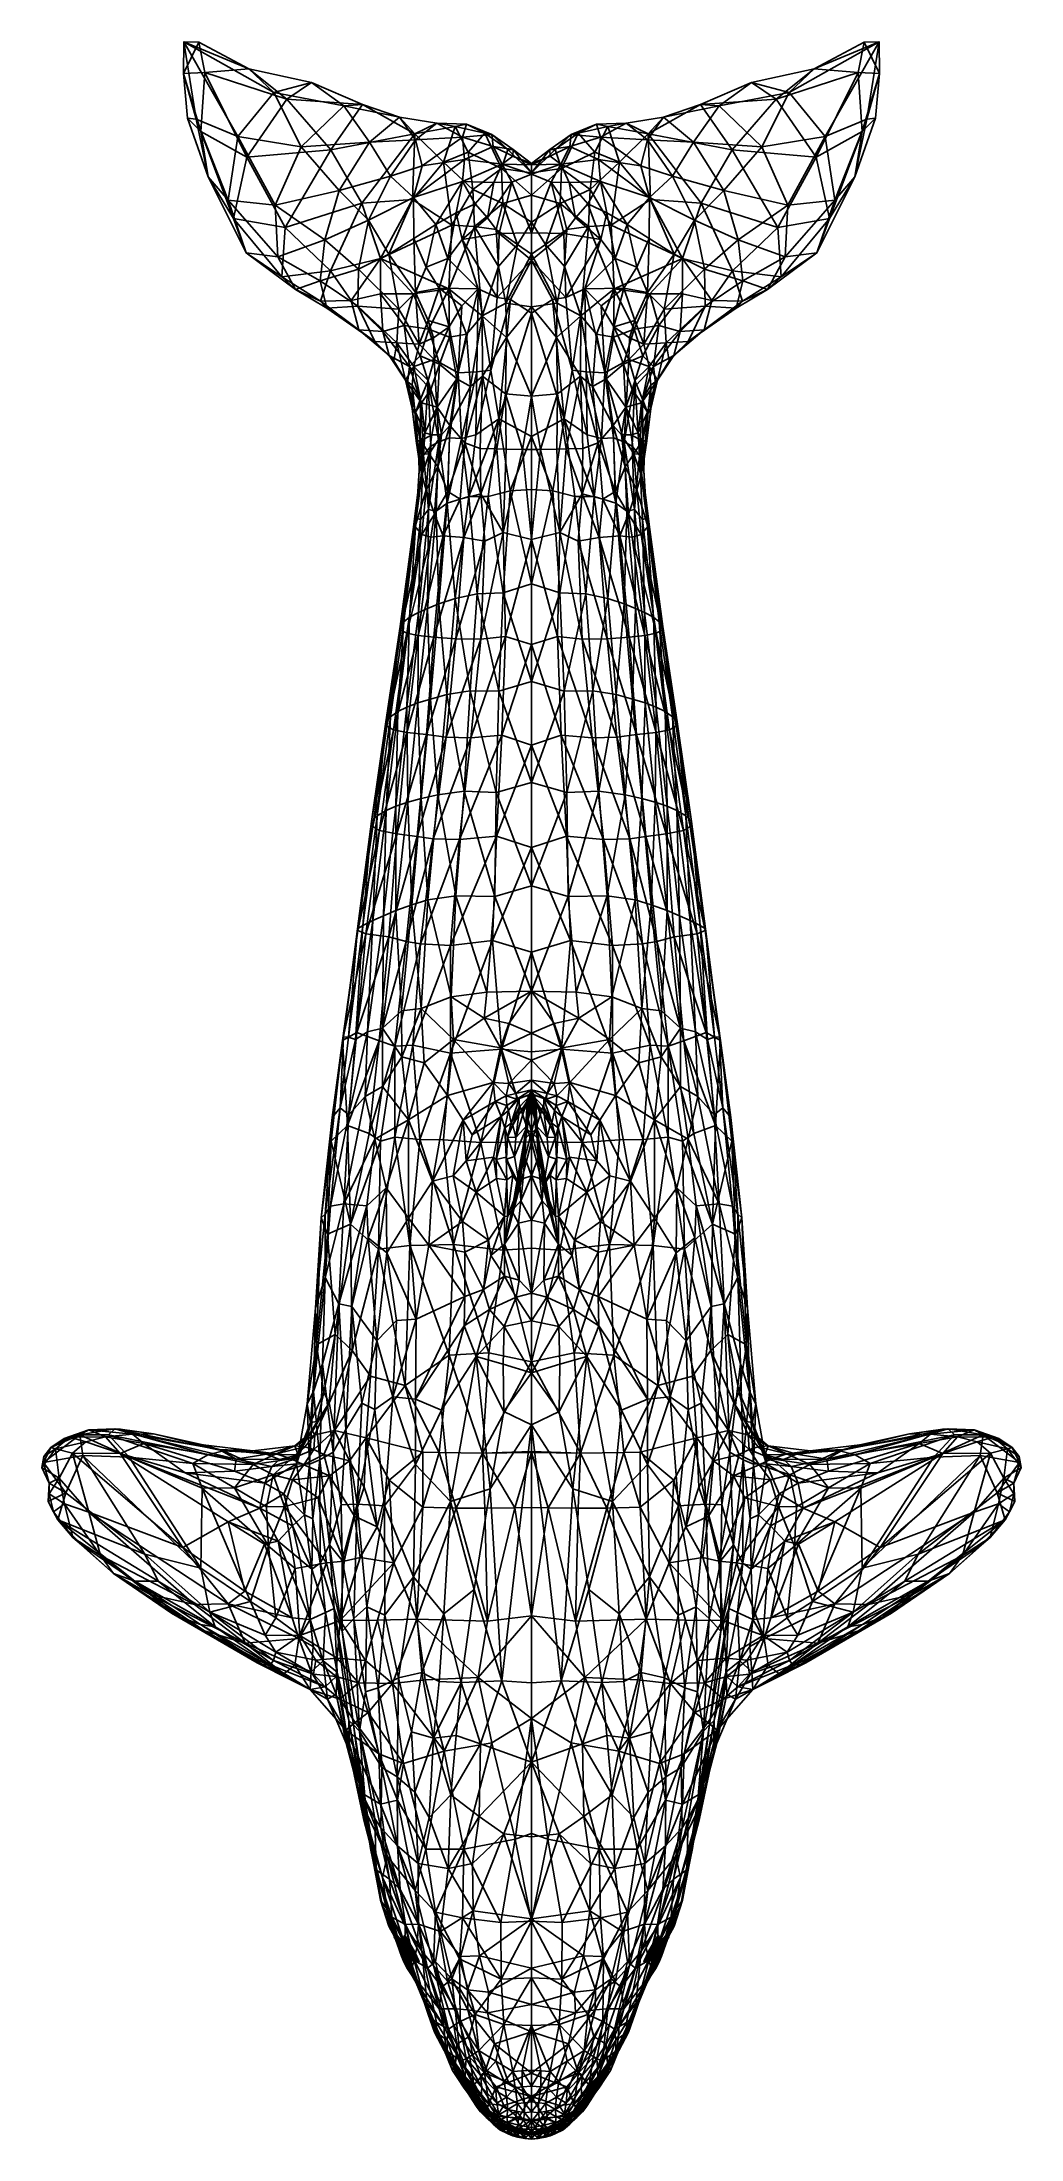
# Model space of a CAD drawing. Extents: x -2.24 to 2.24, y -3.24 to 6.35.
import ezdxf

# ---------------------------------------------------------------- set-up
doc = ezdxf.new("R2010")
doc.units = 0
doc.layers.add('ORCA$LWO', color=1, linetype='CONTINUOUS')

msp = doc.modelspace()

# ---------------------------------------------------------------- linework, layer by layer
at = {"layer": 'ORCA$LWO'}
for points in [[(-1.522, 6.3511, -0.605), (-1.593, 6.2075, -0.5852), (-1.5916, 6.3522, -0.5285)], [(-1.5916, 6.3522, -0.5285), (-1.593, 6.2075, -0.5852), (-1.5339, 5.9991, -0.4953)], [(-1.4945, 6.2121, -0.6256), (-1.593, 6.2075, -0.5852), (-1.522, 6.3511, -0.605)], [(-1.5916, 6.3522, -0.5285), (-1.5339, 5.9991, -0.4953), (-1.3437, 5.9191, -0.4239)], [(-1.522, 6.3511, -0.605), (-1.5916, 6.3522, -0.5285), (-1.2937, 6.2298, -0.5744)], [(-1.2937, 6.2298, -0.5744), (-1.5916, 6.3522, -0.5285), (-1.1797, 6.121, -0.475)], [(-1.5916, 6.3522, -0.5285), (-1.3437, 5.9191, -0.4239), (-1.1797, 6.121, -0.475)], [(-1.2937, 6.2298, -0.5744), (-1.4945, 6.2121, -0.6256), (-1.522, 6.3511, -0.605)], [(1.5916, 6.3522, -0.5285), (1.2937, 6.2298, -0.5744), (1.1797, 6.121, -0.475)], [(1.3437, 5.9191, -0.4239), (1.5916, 6.3522, -0.5285), (1.1797, 6.121, -0.475)], [(1.5916, 6.3522, -0.5285), (1.522, 6.3511, -0.605), (1.2937, 6.2298, -0.5744)], [(1.4945, 6.2121, -0.6256), (1.2937, 6.2298, -0.5744), (1.522, 6.3511, -0.605)], [(1.5339, 5.9991, -0.4953), (1.5916, 6.3522, -0.5285), (1.3437, 5.9191, -0.4239)], [(1.593, 6.2075, -0.5852), (1.4945, 6.2121, -0.6256), (1.522, 6.3511, -0.605)], [(1.593, 6.2075, -0.5852), (1.522, 6.3511, -0.605), (1.5916, 6.3522, -0.5285)], [(1.593, 6.2075, -0.5852), (1.5916, 6.3522, -0.5285), (1.5339, 5.9991, -0.4953)], [(-1.4945, 6.2121, -0.6256), (-1.5137, 5.9421, -0.5925), (-1.593, 6.2075, -0.5852)], [(-1.5137, 5.9421, -0.5925), (-1.5744, 6.0042, -0.5505), (-1.593, 6.2075, -0.5852)], [(-1.593, 6.2075, -0.5852), (-1.5744, 6.0042, -0.5505), (-1.5339, 5.9991, -0.4953)], [(-1.3033, 5.8256, -0.6219), (-1.5137, 5.9421, -0.5925), (-1.4945, 6.2121, -0.6256)], [(-1.2937, 6.2298, -0.5744), (-1.1201, 6.0904, -0.6147), (-1.4945, 6.2121, -0.6256)], [(-1.1201, 6.0904, -0.6147), (-1.3033, 5.8256, -0.6219), (-1.4945, 6.2121, -0.6256)], [(-1.0063, 6.1674, -0.5394), (-1.1201, 6.0904, -0.6147), (-1.2937, 6.2298, -0.5744)], [(-1.2937, 6.2298, -0.5744), (-1.1797, 6.121, -0.475), (-1.0063, 6.1674, -0.5394)], [(-1.0063, 6.1674, -0.5394), (-1.1797, 6.121, -0.475), (-0.8591, 6.0598, -0.4683)], [(-0.7731, 6.0661, -0.576), (-1.1201, 6.0904, -0.6147), (-1.0063, 6.1674, -0.5394)], [(-1.0063, 6.1674, -0.5394), (-0.8591, 6.0598, -0.4683), (-0.7731, 6.0661, -0.576)], [(1.1201, 6.0904, -0.6147), (0.7731, 6.0661, -0.576), (1.0063, 6.1674, -0.5394)], [(0.8591, 6.0598, -0.4683), (1.0063, 6.1674, -0.5394), (0.7731, 6.0661, -0.576)], [(1.1797, 6.121, -0.475), (1.0063, 6.1674, -0.5394), (0.8591, 6.0598, -0.4683)], [(1.1201, 6.0904, -0.6147), (1.0063, 6.1674, -0.5394), (1.2937, 6.2298, -0.5744)], [(1.1797, 6.121, -0.475), (1.2937, 6.2298, -0.5744), (1.0063, 6.1674, -0.5394)], [(1.1201, 6.0904, -0.6147), (1.2937, 6.2298, -0.5744), (1.4945, 6.2121, -0.6256)], [(1.3033, 5.8256, -0.6219), (1.1201, 6.0904, -0.6147), (1.4945, 6.2121, -0.6256)], [(1.5137, 5.9421, -0.5925), (1.3033, 5.8256, -0.6219), (1.4945, 6.2121, -0.6256)], [(1.5137, 5.9421, -0.5925), (1.4945, 6.2121, -0.6256), (1.593, 6.2075, -0.5852)], [(1.5744, 6.0042, -0.5505), (1.5137, 5.9421, -0.5925), (1.593, 6.2075, -0.5852)], [(1.5744, 6.0042, -0.5505), (1.593, 6.2075, -0.5852), (1.5339, 5.9991, -0.4953)], [(-1.1797, 6.121, -0.475), (-1.3437, 5.9191, -0.4239), (-1.0543, 5.8719, -0.3827)], [(-0.9188, 5.859, -0.631), (-1.3033, 5.8256, -0.6219), (-1.1201, 6.0904, -0.6147)], [(-0.8591, 6.0598, -0.4683), (-1.1797, 6.121, -0.475), (-1.0543, 5.8719, -0.3827)], [(-0.7731, 6.0661, -0.576), (-0.9188, 5.859, -0.631), (-1.1201, 6.0904, -0.6147)], [(-0.8591, 6.0598, -0.4683), (-1.0543, 5.8719, -0.3827), (-0.7406, 5.8941, -0.3818)], [(-0.5338, 5.9318, -0.6131), (-0.9188, 5.859, -0.631), (-0.7731, 6.0661, -0.576)], [(-0.7731, 6.0661, -0.576), (-0.8591, 6.0598, -0.4683), (-0.6038, 6.0078, -0.4953)], [(-0.8591, 6.0598, -0.4683), (-0.7406, 5.8941, -0.3818), (-0.6038, 6.0078, -0.4953)], [(-0.7731, 6.0661, -0.576), (-0.6038, 6.0078, -0.4953), (-0.5338, 5.9318, -0.6131)], [(0.9188, 5.859, -0.631), (0.5338, 5.9318, -0.6131), (0.7731, 6.0661, -0.576)], [(0.6038, 6.0078, -0.4953), (0.7731, 6.0661, -0.576), (0.5338, 5.9318, -0.6131)], [(0.8591, 6.0598, -0.4683), (0.7731, 6.0661, -0.576), (0.6038, 6.0078, -0.4953)], [(0.7406, 5.8941, -0.3818), (0.8591, 6.0598, -0.4683), (0.6038, 6.0078, -0.4953)], [(1.0543, 5.8719, -0.3827), (0.8591, 6.0598, -0.4683), (0.7406, 5.8941, -0.3818)], [(0.9188, 5.859, -0.631), (0.7731, 6.0661, -0.576), (1.1201, 6.0904, -0.6147)], [(1.1797, 6.121, -0.475), (0.8591, 6.0598, -0.4683), (1.0543, 5.8719, -0.3827)], [(1.3033, 5.8256, -0.6219), (0.9188, 5.859, -0.631), (1.1201, 6.0904, -0.6147)], [(1.3437, 5.9191, -0.4239), (1.1797, 6.121, -0.475), (1.0543, 5.8719, -0.3827)], [(-1.5137, 5.9421, -0.5925), (-1.4801, 5.7348, -0.5032), (-1.5744, 6.0042, -0.5505)], [(-1.5744, 6.0042, -0.5505), (-1.4801, 5.7348, -0.5032), (-1.5339, 5.9991, -0.4953)], [(-1.5339, 5.9991, -0.4953), (-1.4801, 5.7348, -0.5032), (-1.3881, 5.629, -0.4143)], [(-1.5339, 5.9991, -0.4953), (-1.3881, 5.629, -0.4143), (-1.3437, 5.9191, -0.4239)], [(-0.6038, 6.0078, -0.4953), (-0.7406, 5.8941, -0.3818), (-0.5308, 5.9046, -0.39)], [(-0.5338, 5.9318, -0.6131), (-0.6038, 6.0078, -0.4953), (-0.4339, 5.9814, -0.5015)], [(-0.4339, 5.9814, -0.5015), (-0.6038, 6.0078, -0.4953), (-0.5308, 5.9046, -0.39)], [(-0.5338, 5.9318, -0.6131), (-0.4339, 5.9814, -0.5015), (-0.3489, 5.965, -0.587)], [(-0.3489, 5.965, -0.587), (-0.4034, 5.8029, -0.6389), (-0.5338, 5.9318, -0.6131)], [(-0.4339, 5.9814, -0.5015), (-0.5308, 5.9046, -0.39), (-0.3157, 5.9175, -0.3737)], [(-0.3489, 5.965, -0.587), (-0.4339, 5.9814, -0.5015), (-0.2976, 5.9755, -0.4764)], [(-0.4339, 5.9814, -0.5015), (-0.3157, 5.9175, -0.3737), (-0.2976, 5.9755, -0.4764)], [(-0.3489, 5.965, -0.587), (-0.2893, 5.8479, -0.6191), (-0.4034, 5.8029, -0.6389)], [(-0.3489, 5.965, -0.587), (-0.2976, 5.9755, -0.4764), (-0.2142, 5.9351, -0.548)], [(-0.2142, 5.9351, -0.548), (-0.2893, 5.8479, -0.6191), (-0.3489, 5.965, -0.587)], [(-0.1815, 5.9297, -0.4441), (-0.2976, 5.9755, -0.4764), (-0.3157, 5.9175, -0.3737)], [(-0.2142, 5.9351, -0.548), (-0.2976, 5.9755, -0.4764), (-0.1815, 5.9297, -0.4441)], [(0.2976, 5.9755, -0.4764), (0.2142, 5.9351, -0.548), (0.1815, 5.9297, -0.4441)], [(0.2976, 5.9755, -0.4764), (0.1815, 5.9297, -0.4441), (0.3157, 5.9175, -0.3737)], [(0.2976, 5.9755, -0.4764), (0.3489, 5.965, -0.587), (0.2142, 5.9351, -0.548)], [(0.2893, 5.8479, -0.6191), (0.2142, 5.9351, -0.548), (0.3489, 5.965, -0.587)], [(0.2893, 5.8479, -0.6191), (0.3489, 5.965, -0.587), (0.4034, 5.8029, -0.6389)], [(0.4339, 5.9814, -0.5015), (0.3489, 5.965, -0.587), (0.2976, 5.9755, -0.4764)], [(0.3157, 5.9175, -0.3737), (0.4339, 5.9814, -0.5015), (0.2976, 5.9755, -0.4764)], [(0.5308, 5.9046, -0.39), (0.4339, 5.9814, -0.5015), (0.3157, 5.9175, -0.3737)], [(0.4339, 5.9814, -0.5015), (0.5338, 5.9318, -0.6131), (0.3489, 5.965, -0.587)], [(0.4034, 5.8029, -0.6389), (0.3489, 5.965, -0.587), (0.5338, 5.9318, -0.6131)], [(0.6038, 6.0078, -0.4953), (0.5338, 5.9318, -0.6131), (0.4339, 5.9814, -0.5015)], [(0.6038, 6.0078, -0.4953), (0.4339, 5.9814, -0.5015), (0.5308, 5.9046, -0.39)], [(0.7406, 5.8941, -0.3818), (0.6038, 6.0078, -0.4953), (0.5308, 5.9046, -0.39)], [(1.3881, 5.629, -0.4143), (1.5339, 5.9991, -0.4953), (1.3437, 5.9191, -0.4239)], [(1.4801, 5.7348, -0.5032), (1.5339, 5.9991, -0.4953), (1.3881, 5.629, -0.4143)], [(1.4801, 5.7348, -0.5032), (1.5137, 5.9421, -0.5925), (1.5744, 6.0042, -0.5505)], [(1.4801, 5.7348, -0.5032), (1.5744, 6.0042, -0.5505), (1.5339, 5.9991, -0.4953)], [(-1.3033, 5.8256, -0.6219), (-1.3642, 5.5443, -0.5487), (-1.5137, 5.9421, -0.5925)], [(-1.5137, 5.9421, -0.5925), (-1.3642, 5.5443, -0.5487), (-1.4801, 5.7348, -0.5032)], [(-1.3437, 5.9191, -0.4239), (-1.3881, 5.629, -0.4143), (-1.1735, 5.606, -0.3495)], [(-1.3437, 5.9191, -0.4239), (-1.1735, 5.606, -0.3495), (-1.0543, 5.8719, -0.3827)], [(-0.9188, 5.859, -0.631), (-1.1277, 5.5038, -0.5954), (-1.3033, 5.8256, -0.6219)], [(-1.0543, 5.8719, -0.3827), (-1.1735, 5.606, -0.3495), (-0.8794, 5.6727, -0.3187)], [(-0.9188, 5.859, -0.631), (-0.7766, 5.6143, -0.6168), (-1.1277, 5.5038, -0.5954)], [(-1.0543, 5.8719, -0.3827), (-0.8794, 5.6727, -0.3187), (-0.7406, 5.8941, -0.3818)], [(-0.5338, 5.9318, -0.6131), (-0.7766, 5.6143, -0.6168), (-0.9188, 5.859, -0.631)], [(-0.7406, 5.8941, -0.3818), (-0.8794, 5.6727, -0.3187), (-0.6449, 5.7387, -0.3087)], [(-0.5439, 5.6315, -0.6236), (-0.7766, 5.6143, -0.6168), (-0.5338, 5.9318, -0.6131)], [(-0.7406, 5.8941, -0.3818), (-0.6449, 5.7387, -0.3087), (-0.5308, 5.9046, -0.39)], [(-0.5308, 5.9046, -0.39), (-0.6449, 5.7387, -0.3087), (-0.5009, 5.7862, -0.3072)], [(-0.4034, 5.8029, -0.6389), (-0.5439, 5.6315, -0.6236), (-0.5338, 5.9318, -0.6131)], [(-0.5308, 5.9046, -0.39), (-0.5009, 5.7862, -0.3072), (-0.3157, 5.9175, -0.3737)], [(-0.3157, 5.9175, -0.3737), (-0.5009, 5.7862, -0.3072), (-0.3067, 5.8153, -0.2985)], [(-0.1815, 5.9297, -0.4441), (-0.3157, 5.9175, -0.3737), (-0.176, 5.8745, -0.3506)], [(-0.3157, 5.9175, -0.3737), (-0.3067, 5.8153, -0.2985), (-0.176, 5.8745, -0.3506)], [(-0.176, 5.8745, -0.3506), (-0.3067, 5.8153, -0.2985), (-0.1348, 5.7931, -0.2776)], [(-0.137, 5.7731, -0.5745), (-0.2893, 5.8479, -0.6191), (-0.2142, 5.9351, -0.548)], [(-0.1079, 5.86, -0.5109), (-0.137, 5.7731, -0.5745), (-0.2142, 5.9351, -0.548)], [(-0.2142, 5.9351, -0.548), (-0.1815, 5.9297, -0.4441), (-0.1079, 5.86, -0.5109)], [(-0.1079, 5.86, -0.5109), (-0.1815, 5.9297, -0.4441), (-0.084, 5.8599, -0.4141)], [(-0.1815, 5.9297, -0.4441), (-0.176, 5.8745, -0.3506), (-0.084, 5.8599, -0.4141)], [(-0.084, 5.8599, -0.4141), (-0.176, 5.8745, -0.3506), (-0.0856, 5.8296, -0.3284)], [(-0.176, 5.8745, -0.3506), (-0.1348, 5.7931, -0.2776), (-0.0856, 5.8296, -0.3284)], [(0, 5.7542, -0.4649), (-0.137, 5.7731, -0.5745), (-0.1079, 5.86, -0.5109)], [(-0.1079, 5.86, -0.5109), (-0.084, 5.8599, -0.4141), (0, 5.7542, -0.4649)], [(0, 5.7962, -0.3852), (-0.084, 5.8599, -0.4141), (-0.0856, 5.8296, -0.3284)], [(0, 5.7542, -0.4649), (-0.084, 5.8599, -0.4141), (0, 5.7962, -0.3852)], [(0.137, 5.7731, -0.5745), (0, 5.7542, -0.4649), (0.1079, 5.86, -0.5109)], [(0.084, 5.8599, -0.4141), (0.1079, 5.86, -0.5109), (0, 5.7542, -0.4649)], [(0.084, 5.8599, -0.4141), (0, 5.7542, -0.4649), (0, 5.7962, -0.3852)], [(0.084, 5.8599, -0.4141), (0, 5.7962, -0.3852), (0.0856, 5.8296, -0.3284)], [(0.1815, 5.9297, -0.4441), (0.1079, 5.86, -0.5109), (0.084, 5.8599, -0.4141)], [(0.176, 5.8745, -0.3506), (0.1815, 5.9297, -0.4441), (0.084, 5.8599, -0.4141)], [(0.176, 5.8745, -0.3506), (0.084, 5.8599, -0.4141), (0.0856, 5.8296, -0.3284)], [(0.1348, 5.7931, -0.2776), (0.176, 5.8745, -0.3506), (0.0856, 5.8296, -0.3284)], [(0.137, 5.7731, -0.5745), (0.1079, 5.86, -0.5109), (0.2142, 5.9351, -0.548)], [(0.1815, 5.9297, -0.4441), (0.2142, 5.9351, -0.548), (0.1079, 5.86, -0.5109)], [(0.3067, 5.8153, -0.2985), (0.176, 5.8745, -0.3506), (0.1348, 5.7931, -0.2776)], [(0.2893, 5.8479, -0.6191), (0.137, 5.7731, -0.5745), (0.2142, 5.9351, -0.548)], [(0.3157, 5.9175, -0.3737), (0.1815, 5.9297, -0.4441), (0.176, 5.8745, -0.3506)], [(0.3067, 5.8153, -0.2985), (0.3157, 5.9175, -0.3737), (0.176, 5.8745, -0.3506)], [(0.5009, 5.7862, -0.3072), (0.3157, 5.9175, -0.3737), (0.3067, 5.8153, -0.2985)], [(0.5009, 5.7862, -0.3072), (0.5308, 5.9046, -0.39), (0.3157, 5.9175, -0.3737)], [(0.5439, 5.6315, -0.6236), (0.4034, 5.8029, -0.6389), (0.5338, 5.9318, -0.6131)], [(0.6449, 5.7387, -0.3087), (0.5308, 5.9046, -0.39), (0.5009, 5.7862, -0.3072)], [(0.6449, 5.7387, -0.3087), (0.7406, 5.8941, -0.3818), (0.5308, 5.9046, -0.39)], [(0.7766, 5.6143, -0.6168), (0.5338, 5.9318, -0.6131), (0.9188, 5.859, -0.631)], [(0.7766, 5.6143, -0.6168), (0.5439, 5.6315, -0.6236), (0.5338, 5.9318, -0.6131)], [(0.8794, 5.6727, -0.3187), (0.7406, 5.8941, -0.3818), (0.6449, 5.7387, -0.3087)], [(0.8794, 5.6727, -0.3187), (1.0543, 5.8719, -0.3827), (0.7406, 5.8941, -0.3818)], [(0.7766, 5.6143, -0.6168), (0.9188, 5.859, -0.631), (1.1277, 5.5038, -0.5954)], [(1.1735, 5.606, -0.3495), (1.0543, 5.8719, -0.3827), (0.8794, 5.6727, -0.3187)], [(1.1277, 5.5038, -0.5954), (0.9188, 5.859, -0.631), (1.3033, 5.8256, -0.6219)], [(1.1735, 5.606, -0.3495), (1.3437, 5.9191, -0.4239), (1.0543, 5.8719, -0.3827)], [(1.3881, 5.629, -0.4143), (1.3437, 5.9191, -0.4239), (1.1735, 5.606, -0.3495)], [(1.3642, 5.5443, -0.5487), (1.3033, 5.8256, -0.6219), (1.5137, 5.9421, -0.5925)], [(1.3642, 5.5443, -0.5487), (1.5137, 5.9421, -0.5925), (1.4801, 5.7348, -0.5032)], [(-1.1277, 5.5038, -0.5954), (-1.3642, 5.5443, -0.5487), (-1.3033, 5.8256, -0.6219)], [(-0.6449, 5.7387, -0.3087), (-0.5393, 5.6406, -0.2584), (-0.5009, 5.7862, -0.3072)], [(-0.3641, 5.5138, -0.6193), (-0.5439, 5.6315, -0.6236), (-0.4034, 5.8029, -0.6389)], [(-0.3067, 5.8153, -0.2985), (-0.5009, 5.7862, -0.3072), (-0.5393, 5.6406, -0.2584)], [(-0.3067, 5.8153, -0.2985), (-0.5393, 5.6406, -0.2584), (-0.3153, 5.7133, -0.2497)], [(-0.2685, 5.6772, -0.6231), (-0.4034, 5.8029, -0.6389), (-0.2893, 5.8479, -0.6191)], [(-0.2685, 5.6772, -0.6231), (-0.3641, 5.5138, -0.6193), (-0.4034, 5.8029, -0.6389)], [(-0.1348, 5.7931, -0.2776), (-0.3067, 5.8153, -0.2985), (-0.3153, 5.7133, -0.2497)], [(-0.1348, 5.7931, -0.2776), (-0.3153, 5.7133, -0.2497), (-0.1717, 5.7088, -0.2245)], [(-0.137, 5.7731, -0.5745), (-0.2685, 5.6772, -0.6231), (-0.2893, 5.8479, -0.6191)], [(-0.1319, 5.6127, -0.5977), (-0.2685, 5.6772, -0.6231), (-0.137, 5.7731, -0.5745)], [(-0.1348, 5.7931, -0.2776), (-0.1717, 5.7088, -0.2245), (-0.0897, 5.7111, -0.2134)], [(0, 5.6517, -0.5224), (-0.1319, 5.6127, -0.5977), (-0.137, 5.7731, -0.5745)], [(0, 5.6517, -0.5224), (-0.137, 5.7731, -0.5745), (0, 5.7542, -0.4649)], [(-0.0856, 5.8296, -0.3284), (-0.1348, 5.7931, -0.2776), (0, 5.7908, -0.3064)], [(0, 5.7908, -0.3064), (-0.1348, 5.7931, -0.2776), (0, 5.7474, -0.2301)], [(0, 5.7474, -0.2301), (-0.1348, 5.7931, -0.2776), (-0.0897, 5.7111, -0.2134)], [(0, 5.7962, -0.3852), (-0.0856, 5.8296, -0.3284), (0, 5.7908, -0.3064)], [(0.0856, 5.8296, -0.3284), (0, 5.7962, -0.3852), (0, 5.7908, -0.3064)], [(0.1348, 5.7931, -0.2776), (0.0856, 5.8296, -0.3284), (0, 5.7908, -0.3064)], [(0.1348, 5.7931, -0.2776), (0, 5.7908, -0.3064), (0, 5.7474, -0.2301)], [(0.1348, 5.7931, -0.2776), (0, 5.7474, -0.2301), (0.0897, 5.7111, -0.2134)], [(0.1319, 5.6127, -0.5977), (0, 5.6517, -0.5224), (0.137, 5.7731, -0.5745)], [(0.137, 5.7731, -0.5745), (0, 5.6517, -0.5224), (0, 5.7542, -0.4649)], [(0.1717, 5.7088, -0.2245), (0.1348, 5.7931, -0.2776), (0.0897, 5.7111, -0.2134)], [(0.2685, 5.6772, -0.6231), (0.1319, 5.6127, -0.5977), (0.137, 5.7731, -0.5745)], [(0.3067, 5.8153, -0.2985), (0.1348, 5.7931, -0.2776), (0.3153, 5.7133, -0.2497)], [(0.3153, 5.7133, -0.2497), (0.1348, 5.7931, -0.2776), (0.1717, 5.7088, -0.2245)], [(0.2685, 5.6772, -0.6231), (0.137, 5.7731, -0.5745), (0.2893, 5.8479, -0.6191)], [(0.4034, 5.8029, -0.6389), (0.2685, 5.6772, -0.6231), (0.2893, 5.8479, -0.6191)], [(0.3641, 5.5138, -0.6193), (0.2685, 5.6772, -0.6231), (0.4034, 5.8029, -0.6389)], [(0.5009, 5.7862, -0.3072), (0.3067, 5.8153, -0.2985), (0.5393, 5.6406, -0.2584)], [(0.5393, 5.6406, -0.2584), (0.3067, 5.8153, -0.2985), (0.3153, 5.7133, -0.2497)], [(0.5439, 5.6315, -0.6236), (0.3641, 5.5138, -0.6193), (0.4034, 5.8029, -0.6389)], [(0.5393, 5.6406, -0.2584), (0.6449, 5.7387, -0.3087), (0.5009, 5.7862, -0.3072)], [(1.3642, 5.5443, -0.5487), (1.1277, 5.5038, -0.5954), (1.3033, 5.8256, -0.6219)], [(-1.3642, 5.5443, -0.5487), (-1.3061, 5.3871, -0.4465), (-1.4801, 5.7348, -0.5032)], [(-1.4801, 5.7348, -0.5032), (-1.3061, 5.3871, -0.4465), (-1.3881, 5.629, -0.4143)], [(-1.1735, 5.606, -0.3495), (-0.9451, 5.4471, -0.298), (-0.8794, 5.6727, -0.3187)], [(-0.8794, 5.6727, -0.3187), (-0.9451, 5.4471, -0.298), (-0.7466, 5.537, -0.2693)], [(-0.6449, 5.7387, -0.3087), (-0.8794, 5.6727, -0.3187), (-0.7466, 5.537, -0.2693)], [(-0.6449, 5.7387, -0.3087), (-0.7466, 5.537, -0.2693), (-0.5393, 5.6406, -0.2584)], [(-0.5393, 5.6406, -0.2584), (-0.4374, 5.5174, -0.1986), (-0.3153, 5.7133, -0.2497)], [(-0.3153, 5.7133, -0.2497), (-0.4374, 5.5174, -0.1986), (-0.3451, 5.5701, -0.1946)], [(-0.2685, 5.6772, -0.6231), (-0.261, 5.5086, -0.617), (-0.3641, 5.5138, -0.6193)], [(-0.3153, 5.7133, -0.2497), (-0.3451, 5.5701, -0.1946), (-0.2584, 5.6125, -0.1908)], [(-0.3153, 5.7133, -0.2497), (-0.2584, 5.6125, -0.1908), (-0.1717, 5.7088, -0.2245)], [(-0.1319, 5.6127, -0.5977), (-0.261, 5.5086, -0.617), (-0.2685, 5.6772, -0.6231)], [(-0.1717, 5.7088, -0.2245), (-0.2584, 5.6125, -0.1908), (-0.2009, 5.5479, -0.1342)], [(-0.1717, 5.7088, -0.2245), (-0.2009, 5.5479, -0.1342), (-0.0897, 5.7111, -0.2134)], [(-0.2009, 5.5479, -0.1342), (-0.1473, 5.4763, -0.0664), (-0.0897, 5.7111, -0.2134)], [(0, 5.4797, -0.0221), (-0.0897, 5.7111, -0.2134), (-0.1473, 5.4763, -0.0664)], [(0, 5.7474, -0.2301), (-0.0897, 5.7111, -0.2134), (0, 5.4797, -0.0221)], [(0.0897, 5.7111, -0.2134), (0, 5.7474, -0.2301), (0, 5.4797, -0.0221)], [(0.0897, 5.7111, -0.2134), (0, 5.4797, -0.0221), (0.1473, 5.4763, -0.0664)], [(0.2009, 5.5479, -0.1342), (0.1717, 5.7088, -0.2245), (0.0897, 5.7111, -0.2134)], [(0.1473, 5.4763, -0.0664), (0.2009, 5.5479, -0.1342), (0.0897, 5.7111, -0.2134)], [(0.261, 5.5086, -0.617), (0.1319, 5.6127, -0.5977), (0.2685, 5.6772, -0.6231)], [(0.2584, 5.6125, -0.1908), (0.3153, 5.7133, -0.2497), (0.1717, 5.7088, -0.2245)], [(0.2584, 5.6125, -0.1908), (0.1717, 5.7088, -0.2245), (0.2009, 5.5479, -0.1342)], [(0.3451, 5.5701, -0.1946), (0.3153, 5.7133, -0.2497), (0.2584, 5.6125, -0.1908)], [(0.261, 5.5086, -0.617), (0.2685, 5.6772, -0.6231), (0.3641, 5.5138, -0.6193)], [(0.4374, 5.5174, -0.1986), (0.3153, 5.7133, -0.2497), (0.3451, 5.5701, -0.1946)], [(0.4374, 5.5174, -0.1986), (0.5393, 5.6406, -0.2584), (0.3153, 5.7133, -0.2497)], [(0.7466, 5.537, -0.2693), (0.6449, 5.7387, -0.3087), (0.5393, 5.6406, -0.2584)], [(0.8794, 5.6727, -0.3187), (0.6449, 5.7387, -0.3087), (0.7466, 5.537, -0.2693)], [(0.9451, 5.4471, -0.298), (0.8794, 5.6727, -0.3187), (0.7466, 5.537, -0.2693)], [(0.9451, 5.4471, -0.298), (1.1735, 5.606, -0.3495), (0.8794, 5.6727, -0.3187)], [(1.3061, 5.3871, -0.4465), (1.3642, 5.5443, -0.5487), (1.4801, 5.7348, -0.5032)], [(1.3061, 5.3871, -0.4465), (1.4801, 5.7348, -0.5032), (1.3881, 5.629, -0.4143)], [(-1.1735, 5.606, -0.3495), (-1.3881, 5.629, -0.4143), (-1.161, 5.369, -0.3582)], [(-1.3881, 5.629, -0.4143), (-1.3061, 5.3871, -0.4465), (-1.161, 5.369, -0.3582)], [(-1.1735, 5.606, -0.3495), (-1.161, 5.369, -0.3582), (-0.9451, 5.4471, -0.298)], [(-0.7766, 5.6143, -0.6168), (-0.9204, 5.3059, -0.5524), (-1.1277, 5.5038, -0.5954)], [(-0.6908, 5.3624, -0.5808), (-0.9204, 5.3059, -0.5524), (-0.7766, 5.6143, -0.6168)], [(-0.5439, 5.6315, -0.6236), (-0.6908, 5.3624, -0.5808), (-0.7766, 5.6143, -0.6168)], [(-0.7466, 5.537, -0.2693), (-0.6525, 5.3822, -0.2152), (-0.5393, 5.6406, -0.2584)], [(-0.3641, 5.5138, -0.6193), (-0.6908, 5.3624, -0.5808), (-0.5439, 5.6315, -0.6236)], [(-0.5393, 5.6406, -0.2584), (-0.6525, 5.3822, -0.2152), (-0.5385, 5.4529, -0.2037)], [(-0.5393, 5.6406, -0.2584), (-0.5385, 5.4529, -0.2037), (-0.4374, 5.5174, -0.1986)], [(-0.4374, 5.5174, -0.1986), (-0.3824, 5.3624, -0.1342), (-0.3451, 5.5701, -0.1946)], [(-0.3451, 5.5701, -0.1946), (-0.3824, 5.3624, -0.1342), (-0.3165, 5.4493, -0.1362)], [(-0.3451, 5.5701, -0.1946), (-0.3165, 5.4493, -0.1362), (-0.2584, 5.6125, -0.1908)], [(-0.2584, 5.6125, -0.1908), (-0.3165, 5.4493, -0.1362), (-0.2009, 5.5479, -0.1342)], [(-0.1616, 5.4938, -0.6072), (-0.261, 5.5086, -0.617), (-0.1319, 5.6127, -0.5977)], [(-0.1319, 5.6127, -0.5977), (-0.0643, 5.4252, -0.5877), (-0.1616, 5.4938, -0.6072)], [(0, 5.5278, -0.5564), (-0.1319, 5.6127, -0.5977), (0, 5.6517, -0.5224)], [(0, 5.5278, -0.5564), (-0.0643, 5.4252, -0.5877), (-0.1319, 5.6127, -0.5977)], [(0.1319, 5.6127, -0.5977), (0, 5.5278, -0.5564), (0, 5.6517, -0.5224)], [(0.0643, 5.4252, -0.5877), (0, 5.5278, -0.5564), (0.1319, 5.6127, -0.5977)], [(0.0643, 5.4252, -0.5877), (0.1319, 5.6127, -0.5977), (0.1616, 5.4938, -0.6072)], [(0.261, 5.5086, -0.617), (0.1616, 5.4938, -0.6072), (0.1319, 5.6127, -0.5977)], [(0.3165, 5.4493, -0.1362), (0.2584, 5.6125, -0.1908), (0.2009, 5.5479, -0.1342)], [(0.3165, 5.4493, -0.1362), (0.3451, 5.5701, -0.1946), (0.2584, 5.6125, -0.1908)], [(0.3824, 5.3624, -0.1342), (0.3451, 5.5701, -0.1946), (0.3165, 5.4493, -0.1362)], [(0.3824, 5.3624, -0.1342), (0.4374, 5.5174, -0.1986), (0.3451, 5.5701, -0.1946)], [(0.6908, 5.3624, -0.5808), (0.3641, 5.5138, -0.6193), (0.5439, 5.6315, -0.6236)], [(0.5385, 5.4529, -0.2037), (0.5393, 5.6406, -0.2584), (0.4374, 5.5174, -0.1986)], [(0.6525, 5.3822, -0.2152), (0.5393, 5.6406, -0.2584), (0.5385, 5.4529, -0.2037)], [(0.6525, 5.3822, -0.2152), (0.7466, 5.537, -0.2693), (0.5393, 5.6406, -0.2584)], [(0.6908, 5.3624, -0.5808), (0.5439, 5.6315, -0.6236), (0.7766, 5.6143, -0.6168)], [(0.9204, 5.3059, -0.5524), (0.6908, 5.3624, -0.5808), (0.7766, 5.6143, -0.6168)], [(0.9204, 5.3059, -0.5524), (0.7766, 5.6143, -0.6168), (1.1277, 5.5038, -0.5954)], [(1.161, 5.369, -0.3582), (1.1735, 5.606, -0.3495), (0.9451, 5.4471, -0.298)], [(1.3881, 5.629, -0.4143), (1.1735, 5.606, -0.3495), (1.161, 5.369, -0.3582)], [(1.3061, 5.3871, -0.4465), (1.3881, 5.629, -0.4143), (1.161, 5.369, -0.3582)], [(-1.1277, 5.5038, -0.5954), (-1.1426, 5.278, -0.5007), (-1.3642, 5.5443, -0.5487)], [(-1.1426, 5.278, -0.5007), (-1.3061, 5.3871, -0.4465), (-1.3642, 5.5443, -0.5487)], [(-0.9204, 5.3059, -0.5524), (-1.1426, 5.278, -0.5007), (-1.1277, 5.5038, -0.5954)], [(-0.9451, 5.4471, -0.298), (-0.7911, 5.3131, -0.2493), (-0.7466, 5.537, -0.2693)], [(-0.7466, 5.537, -0.2693), (-0.7911, 5.3131, -0.2493), (-0.6525, 5.3822, -0.2152)], [(-0.3641, 5.5138, -0.6193), (-0.3776, 5.2227, -0.5767), (-0.6908, 5.3624, -0.5808)], [(-0.5385, 5.4529, -0.2037), (-0.4818, 5.3225, -0.1597), (-0.4374, 5.5174, -0.1986)], [(-0.4374, 5.5174, -0.1986), (-0.4818, 5.3225, -0.1597), (-0.3824, 5.3624, -0.1342)], [(-0.261, 5.5086, -0.617), (-0.3776, 5.2227, -0.5767), (-0.3641, 5.5138, -0.6193)], [(-0.261, 5.5086, -0.617), (-0.2257, 5.1001, -0.5799), (-0.3776, 5.2227, -0.5767)], [(-0.2009, 5.5479, -0.1342), (-0.3165, 5.4493, -0.1362), (-0.1473, 5.4763, -0.0664)], [(-0.3165, 5.4493, -0.1362), (-0.1575, 5.1839, 0.0785), (-0.1473, 5.4763, -0.0664)], [(-0.1514, 5.3257, -0.5971), (-0.261, 5.5086, -0.617), (-0.1616, 5.4938, -0.6072)], [(-0.1514, 5.3257, -0.5971), (-0.2257, 5.1001, -0.5799), (-0.261, 5.5086, -0.617)], [(-0.0643, 5.4252, -0.5877), (-0.1514, 5.3257, -0.5971), (-0.1616, 5.4938, -0.6072)], [(0, 5.3545, 0.0509), (-0.1473, 5.4763, -0.0664), (-0.1575, 5.1839, 0.0785)], [(0, 5.4797, -0.0221), (-0.1473, 5.4763, -0.0664), (0, 5.3545, 0.0509)], [(0, 5.3813, -0.5764), (-0.0643, 5.4252, -0.5877), (0, 5.5278, -0.5564)], [(0.0643, 5.4252, -0.5877), (0, 5.3813, -0.5764), (0, 5.5278, -0.5564)], [(0.1473, 5.4763, -0.0664), (0, 5.4797, -0.0221), (0, 5.3545, 0.0509)], [(0.1473, 5.4763, -0.0664), (0, 5.3545, 0.0509), (0.1575, 5.1839, 0.0785)], [(0.1514, 5.3257, -0.5971), (0.0643, 5.4252, -0.5877), (0.1616, 5.4938, -0.6072)], [(0.3165, 5.4493, -0.1362), (0.2009, 5.5479, -0.1342), (0.1473, 5.4763, -0.0664)], [(0.1575, 5.1839, 0.0785), (0.3165, 5.4493, -0.1362), (0.1473, 5.4763, -0.0664)], [(0.261, 5.5086, -0.617), (0.1514, 5.3257, -0.5971), (0.1616, 5.4938, -0.6072)], [(0.2257, 5.1001, -0.5799), (0.1514, 5.3257, -0.5971), (0.261, 5.5086, -0.617)], [(0.2257, 5.1001, -0.5799), (0.261, 5.5086, -0.617), (0.3776, 5.2227, -0.5767)], [(0.3776, 5.2227, -0.5767), (0.261, 5.5086, -0.617), (0.3641, 5.5138, -0.6193)], [(0.3776, 5.2227, -0.5767), (0.3641, 5.5138, -0.6193), (0.6908, 5.3624, -0.5808)], [(0.4818, 5.3225, -0.1597), (0.4374, 5.5174, -0.1986), (0.3824, 5.3624, -0.1342)], [(0.4818, 5.3225, -0.1597), (0.5385, 5.4529, -0.2037), (0.4374, 5.5174, -0.1986)], [(0.7911, 5.3131, -0.2493), (0.7466, 5.537, -0.2693), (0.6525, 5.3822, -0.2152)], [(0.7911, 5.3131, -0.2493), (0.9451, 5.4471, -0.298), (0.7466, 5.537, -0.2693)], [(1.1426, 5.278, -0.5007), (0.9204, 5.3059, -0.5524), (1.1277, 5.5038, -0.5954)], [(1.1426, 5.278, -0.5007), (1.1277, 5.5038, -0.5954), (1.3642, 5.5443, -0.5487)], [(1.3061, 5.3871, -0.4465), (1.1426, 5.278, -0.5007), (1.3642, 5.5443, -0.5487)], [(-1.1426, 5.278, -0.5007), (-1.0799, 5.2203, -0.4004), (-1.3061, 5.3871, -0.4465)], [(-1.3061, 5.3871, -0.4465), (-1.0799, 5.2203, -0.4004), (-1.161, 5.369, -0.3582)], [(-1.161, 5.369, -0.3582), (-0.9672, 5.2605, -0.3171), (-0.9451, 5.4471, -0.298)], [(-0.9451, 5.4471, -0.298), (-0.9672, 5.2605, -0.3171), (-0.7911, 5.3131, -0.2493)], [(-0.7911, 5.3131, -0.2493), (-0.6072, 5.1307, -0.1855), (-0.6525, 5.3822, -0.2152)], [(-0.6525, 5.3822, -0.2152), (-0.5307, 5.2065, -0.1574), (-0.5385, 5.4529, -0.2037)], [(-0.6525, 5.3822, -0.2152), (-0.6072, 5.1307, -0.1855), (-0.5307, 5.2065, -0.1574)], [(-0.5385, 5.4529, -0.2037), (-0.5307, 5.2065, -0.1574), (-0.4818, 5.3225, -0.1597)], [(-0.3824, 5.3624, -0.1342), (-0.2433, 5.2227, 0.006), (-0.3165, 5.4493, -0.1362)], [(-0.1575, 5.1839, 0.0785), (-0.3165, 5.4493, -0.1362), (-0.2433, 5.2227, 0.006)], [(-0.0643, 5.4252, -0.5877), (-0.1178, 5.1569, -0.5926), (-0.1514, 5.3257, -0.5971)], [(0, 5.3813, -0.5764), (-0.1178, 5.1569, -0.5926), (-0.0643, 5.4252, -0.5877)], [(0, 5.1414, -0.5945), (-0.1178, 5.1569, -0.5926), (0, 5.3813, -0.5764)], [(0.1178, 5.1569, -0.5926), (0, 5.3813, -0.5764), (0.0643, 5.4252, -0.5877)], [(0.1178, 5.1569, -0.5926), (0, 5.1414, -0.5945), (0, 5.3813, -0.5764)], [(0.1178, 5.1569, -0.5926), (0.0643, 5.4252, -0.5877), (0.1514, 5.3257, -0.5971)], [(0.3165, 5.4493, -0.1362), (0.1575, 5.1839, 0.0785), (0.2433, 5.2227, 0.006)], [(0.2433, 5.2227, 0.006), (0.3824, 5.3624, -0.1342), (0.3165, 5.4493, -0.1362)], [(0.5307, 5.2065, -0.1574), (0.5385, 5.4529, -0.2037), (0.4818, 5.3225, -0.1597)], [(0.5307, 5.2065, -0.1574), (0.6525, 5.3822, -0.2152), (0.5385, 5.4529, -0.2037)], [(0.6072, 5.1307, -0.1855), (0.6525, 5.3822, -0.2152), (0.5307, 5.2065, -0.1574)], [(0.6072, 5.1307, -0.1855), (0.7911, 5.3131, -0.2493), (0.6525, 5.3822, -0.2152)], [(0.9672, 5.2605, -0.3171), (0.9451, 5.4471, -0.298), (0.7911, 5.3131, -0.2493)], [(0.9672, 5.2605, -0.3171), (1.161, 5.369, -0.3582), (0.9451, 5.4471, -0.298)], [(1.0799, 5.2203, -0.4004), (1.1426, 5.278, -0.5007), (1.3061, 5.3871, -0.4465)], [(1.0799, 5.2203, -0.4004), (1.3061, 5.3871, -0.4465), (1.161, 5.369, -0.3582)], [(-1.161, 5.369, -0.3582), (-1.0799, 5.2203, -0.4004), (-0.9672, 5.2605, -0.3171)], [(-0.9204, 5.3059, -0.5524), (-0.9654, 5.167, -0.4611), (-1.1426, 5.278, -0.5007)], [(-1.1426, 5.278, -0.5007), (-0.9654, 5.167, -0.4611), (-1.0799, 5.2203, -0.4004)], [(-0.7911, 5.3131, -0.2493), (-0.9672, 5.2605, -0.3171), (-0.7943, 5.1438, -0.2693)], [(-0.8259, 5.17, -0.5155), (-0.9654, 5.167, -0.4611), (-0.9204, 5.3059, -0.5524)], [(-0.6908, 5.3624, -0.5808), (-0.8259, 5.17, -0.5155), (-0.9204, 5.3059, -0.5524)], [(-0.6908, 5.3624, -0.5808), (-0.6905, 5.2008, -0.547), (-0.8259, 5.17, -0.5155)], [(-0.7911, 5.3131, -0.2493), (-0.7943, 5.1438, -0.2693), (-0.6072, 5.1307, -0.1855)], [(-0.5422, 5.2, -0.5569), (-0.6905, 5.2008, -0.547), (-0.6908, 5.3624, -0.5808)], [(-0.6908, 5.3624, -0.5808), (-0.3776, 5.2227, -0.5767), (-0.5422, 5.2, -0.5569)], [(-0.4818, 5.3225, -0.1597), (-0.5307, 5.2065, -0.1574), (-0.4231, 5.2269, -0.1151)], [(-0.4818, 5.3225, -0.1597), (-0.4231, 5.2269, -0.1151), (-0.3824, 5.3624, -0.1342)], [(-0.3824, 5.3624, -0.1342), (-0.4231, 5.2269, -0.1151), (-0.2433, 5.2227, 0.006)], [(-0.1178, 5.1569, -0.5926), (-0.2257, 5.1001, -0.5799), (-0.1514, 5.3257, -0.5971)], [(-0.0968, 5.1751, 0.1071), (0, 5.3545, 0.0509), (-0.1575, 5.1839, 0.0785)], [(0, 5.1114, 0.1556), (0, 5.3545, 0.0509), (-0.0968, 5.1751, 0.1071)], [(0, 5.3545, 0.0509), (0, 5.1114, 0.1556), (0.0968, 5.1751, 0.1071)], [(0, 5.3545, 0.0509), (0.0968, 5.1751, 0.1071), (0.1575, 5.1839, 0.0785)], [(0.2257, 5.1001, -0.5799), (0.1178, 5.1569, -0.5926), (0.1514, 5.3257, -0.5971)], [(0.4231, 5.2269, -0.1151), (0.3824, 5.3624, -0.1342), (0.2433, 5.2227, 0.006)], [(0.3776, 5.2227, -0.5767), (0.6908, 5.3624, -0.5808), (0.5422, 5.2, -0.5569)], [(0.4231, 5.2269, -0.1151), (0.4818, 5.3225, -0.1597), (0.3824, 5.3624, -0.1342)], [(0.5307, 5.2065, -0.1574), (0.4818, 5.3225, -0.1597), (0.4231, 5.2269, -0.1151)], [(0.6905, 5.2008, -0.547), (0.5422, 5.2, -0.5569), (0.6908, 5.3624, -0.5808)], [(0.7943, 5.1438, -0.2693), (0.7911, 5.3131, -0.2493), (0.6072, 5.1307, -0.1855)], [(0.6905, 5.2008, -0.547), (0.6908, 5.3624, -0.5808), (0.8259, 5.17, -0.5155)], [(0.8259, 5.17, -0.5155), (0.6908, 5.3624, -0.5808), (0.9204, 5.3059, -0.5524)], [(0.9672, 5.2605, -0.3171), (0.7911, 5.3131, -0.2493), (0.7943, 5.1438, -0.2693)], [(0.9654, 5.167, -0.4611), (0.8259, 5.17, -0.5155), (0.9204, 5.3059, -0.5524)], [(0.9654, 5.167, -0.4611), (0.9204, 5.3059, -0.5524), (1.1426, 5.278, -0.5007)], [(0.9654, 5.167, -0.4611), (1.1426, 5.278, -0.5007), (1.0799, 5.2203, -0.4004)], [(1.0799, 5.2203, -0.4004), (1.161, 5.369, -0.3582), (0.9672, 5.2605, -0.3171)], [(-1.0799, 5.2203, -0.4004), (-0.9364, 5.1354, -0.3648), (-0.9672, 5.2605, -0.3171)], [(-0.9654, 5.167, -0.4611), (-0.9364, 5.1354, -0.3648), (-1.0799, 5.2203, -0.4004)], [(-0.9672, 5.2605, -0.3171), (-0.9364, 5.1354, -0.3648), (-0.7943, 5.1438, -0.2693)], [(-0.6905, 5.2008, -0.547), (-0.6796, 5.0281, -0.4716), (-0.8259, 5.17, -0.5155)], [(-0.5422, 5.2, -0.5569), (-0.5827, 5.0555, -0.5102), (-0.6905, 5.2008, -0.547)], [(-0.5827, 5.0555, -0.5102), (-0.6796, 5.0281, -0.4716), (-0.6905, 5.2008, -0.547)], [(-0.6072, 5.1307, -0.1855), (-0.5146, 4.9694, -0.1333), (-0.5307, 5.2065, -0.1574)], [(-0.4694, 5.0384, -0.5255), (-0.5827, 5.0555, -0.5102), (-0.5422, 5.2, -0.5569)], [(-0.3776, 5.2227, -0.5767), (-0.4694, 5.0384, -0.5255), (-0.5422, 5.2, -0.5569)], [(-0.5307, 5.2065, -0.1574), (-0.4728, 5.0785, -0.1144), (-0.4231, 5.2269, -0.1151)], [(-0.5307, 5.2065, -0.1574), (-0.5146, 4.9694, -0.1333), (-0.4728, 5.0785, -0.1144)], [(-0.3768, 5.0492, -0.036), (-0.4231, 5.2269, -0.1151), (-0.4728, 5.0785, -0.1144)], [(-0.3776, 5.2227, -0.5767), (-0.3756, 5.0017, -0.539), (-0.4694, 5.0384, -0.5255)], [(-0.3194, 5.1448, -0.0202), (-0.4231, 5.2269, -0.1151), (-0.3768, 5.0492, -0.036)], [(-0.4231, 5.2269, -0.1151), (-0.3194, 5.1448, -0.0202), (-0.2433, 5.2227, 0.006)], [(-0.2967, 5.0154, -0.5594), (-0.3756, 5.0017, -0.539), (-0.3776, 5.2227, -0.5767)], [(-0.2257, 5.1001, -0.5799), (-0.2967, 5.0154, -0.5594), (-0.3776, 5.2227, -0.5767)], [(-0.2498, 4.8435, 0.1652), (-0.2433, 5.2227, 0.006), (-0.3361, 4.8385, 0.0978)], [(-0.2433, 5.2227, 0.006), (-0.3194, 5.1448, -0.0202), (-0.3361, 4.8385, 0.0978)], [(-0.1859, 4.8508, 0.1964), (-0.2433, 5.2227, 0.006), (-0.2498, 4.8435, 0.1652)], [(-0.2433, 5.2227, 0.006), (-0.1859, 4.8508, 0.1964), (-0.1575, 5.1839, 0.0785)], [(-0.0968, 5.1751, 0.1071), (-0.1575, 5.1839, 0.0785), (-0.1859, 4.8508, 0.1964)], [(0.1575, 5.1839, 0.0785), (0.0968, 5.1751, 0.1071), (0.1859, 4.8508, 0.1964)], [(0.1859, 4.8508, 0.1964), (0.2433, 5.2227, 0.006), (0.1575, 5.1839, 0.0785)], [(0.2433, 5.2227, 0.006), (0.1859, 4.8508, 0.1964), (0.2498, 4.8435, 0.1652)], [(0.2967, 5.0154, -0.5594), (0.2257, 5.1001, -0.5799), (0.3776, 5.2227, -0.5767)], [(0.3194, 5.1448, -0.0202), (0.4231, 5.2269, -0.1151), (0.2433, 5.2227, 0.006)], [(0.2433, 5.2227, 0.006), (0.2498, 4.8435, 0.1652), (0.3361, 4.8385, 0.0978)], [(0.3194, 5.1448, -0.0202), (0.2433, 5.2227, 0.006), (0.3361, 4.8385, 0.0978)], [(0.3756, 5.0017, -0.539), (0.2967, 5.0154, -0.5594), (0.3776, 5.2227, -0.5767)], [(0.4231, 5.2269, -0.1151), (0.3194, 5.1448, -0.0202), (0.3768, 5.0492, -0.036)], [(0.3756, 5.0017, -0.539), (0.3776, 5.2227, -0.5767), (0.4694, 5.0384, -0.5255)], [(0.4231, 5.2269, -0.1151), (0.3768, 5.0492, -0.036), (0.4728, 5.0785, -0.1144)], [(0.4694, 5.0384, -0.5255), (0.3776, 5.2227, -0.5767), (0.5422, 5.2, -0.5569)], [(0.4728, 5.0785, -0.1144), (0.5307, 5.2065, -0.1574), (0.4231, 5.2269, -0.1151)], [(0.5827, 5.0555, -0.5102), (0.4694, 5.0384, -0.5255), (0.5422, 5.2, -0.5569)], [(0.5146, 4.9694, -0.1333), (0.5307, 5.2065, -0.1574), (0.4728, 5.0785, -0.1144)], [(0.5146, 4.9694, -0.1333), (0.6072, 5.1307, -0.1855), (0.5307, 5.2065, -0.1574)], [(0.5827, 5.0555, -0.5102), (0.5422, 5.2, -0.5569), (0.6905, 5.2008, -0.547)], [(0.6796, 5.0281, -0.4716), (0.5827, 5.0555, -0.5102), (0.6905, 5.2008, -0.547)], [(0.6796, 5.0281, -0.4716), (0.6905, 5.2008, -0.547), (0.8259, 5.17, -0.5155)], [(0.9364, 5.1354, -0.3648), (0.9672, 5.2605, -0.3171), (0.7943, 5.1438, -0.2693)], [(0.9364, 5.1354, -0.3648), (1.0799, 5.2203, -0.4004), (0.9672, 5.2605, -0.3171)], [(0.9364, 5.1354, -0.3648), (0.9654, 5.167, -0.4611), (1.0799, 5.2203, -0.4004)], [(-0.8259, 5.17, -0.5155), (-0.7896, 5.0362, -0.4136), (-0.9654, 5.167, -0.4611)], [(-0.7896, 5.0362, -0.4136), (-0.9364, 5.1354, -0.3648), (-0.9654, 5.167, -0.4611)], [(-0.9364, 5.1354, -0.3648), (-0.7164, 4.9831, -0.3043), (-0.7943, 5.1438, -0.2693)], [(-0.7896, 5.0362, -0.4136), (-0.7164, 4.9831, -0.3043), (-0.9364, 5.1354, -0.3648)], [(-0.6796, 5.0281, -0.4716), (-0.7896, 5.0362, -0.4136), (-0.8259, 5.17, -0.5155)], [(-0.6072, 5.1307, -0.1855), (-0.7943, 5.1438, -0.2693), (-0.6166, 4.9766, -0.2133)], [(-0.7943, 5.1438, -0.2693), (-0.7164, 4.9831, -0.3043), (-0.6166, 4.9766, -0.2133)], [(-0.6072, 5.1307, -0.1855), (-0.6166, 4.9766, -0.2133), (-0.5146, 4.9694, -0.1333)], [(-0.3361, 4.8385, 0.0978), (-0.3194, 5.1448, -0.0202), (-0.3768, 5.0492, -0.036)], [(-0.2257, 5.1001, -0.5799), (-0.2784, 4.777, -0.5369), (-0.2967, 5.0154, -0.5594)], [(-0.2257, 5.1001, -0.5799), (-0.2243, 4.8233, -0.5616), (-0.2784, 4.777, -0.5369)], [(-0.1148, 4.9999, -0.5929), (-0.2257, 5.1001, -0.5799), (-0.1178, 5.1569, -0.5926)], [(-0.1148, 4.9999, -0.5929), (-0.2243, 4.8233, -0.5616), (-0.2257, 5.1001, -0.5799)], [(-0.1859, 4.8508, 0.1964), (-0.1492, 4.6292, 0.2896), (-0.0968, 5.1751, 0.1071)], [(-0.0968, 5.1751, 0.1071), (-0.1492, 4.6292, 0.2896), (0, 5.1114, 0.1556)], [(-0.1492, 4.6292, 0.2896), (0, 4.5481, 0.3419), (0, 5.1114, 0.1556)], [(0, 5.1414, -0.5945), (-0.1148, 4.9999, -0.5929), (-0.1178, 5.1569, -0.5926)], [(0, 4.7327, -0.6174), (-0.1148, 4.9999, -0.5929), (0, 5.1414, -0.5945)], [(0.1492, 4.6292, 0.2896), (0.0968, 5.1751, 0.1071), (0, 5.1114, 0.1556)], [(0.1148, 4.9999, -0.5929), (0, 5.1414, -0.5945), (0.1178, 5.1569, -0.5926)], [(0.1148, 4.9999, -0.5929), (0, 4.7327, -0.6174), (0, 5.1414, -0.5945)], [(0, 4.5481, 0.3419), (0.1492, 4.6292, 0.2896), (0, 5.1114, 0.1556)], [(0.1492, 4.6292, 0.2896), (0.1859, 4.8508, 0.1964), (0.0968, 5.1751, 0.1071)], [(0.2257, 5.1001, -0.5799), (0.1148, 4.9999, -0.5929), (0.1178, 5.1569, -0.5926)], [(0.2243, 4.8233, -0.5616), (0.1148, 4.9999, -0.5929), (0.2257, 5.1001, -0.5799)], [(0.2243, 4.8233, -0.5616), (0.2257, 5.1001, -0.5799), (0.2784, 4.777, -0.5369)], [(0.2784, 4.777, -0.5369), (0.2257, 5.1001, -0.5799), (0.2967, 5.0154, -0.5594)], [(0.3194, 5.1448, -0.0202), (0.3361, 4.8385, 0.0978), (0.3768, 5.0492, -0.036)], [(0.6166, 4.9766, -0.2133), (0.6072, 5.1307, -0.1855), (0.5146, 4.9694, -0.1333)], [(0.7943, 5.1438, -0.2693), (0.6072, 5.1307, -0.1855), (0.6166, 4.9766, -0.2133)], [(0.7164, 4.9831, -0.3043), (0.7943, 5.1438, -0.2693), (0.6166, 4.9766, -0.2133)], [(0.7896, 5.0362, -0.4136), (0.6796, 5.0281, -0.4716), (0.8259, 5.17, -0.5155)], [(0.7164, 4.9831, -0.3043), (0.9364, 5.1354, -0.3648), (0.7943, 5.1438, -0.2693)], [(0.7164, 4.9831, -0.3043), (0.7896, 5.0362, -0.4136), (0.9364, 5.1354, -0.3648)], [(0.7896, 5.0362, -0.4136), (0.8259, 5.17, -0.5155), (0.9654, 5.167, -0.4611)], [(0.9364, 5.1354, -0.3648), (0.7896, 5.0362, -0.4136), (0.9654, 5.167, -0.4611)], [(-0.6796, 5.0281, -0.4716), (-0.6511, 4.9182, -0.3678), (-0.7896, 5.0362, -0.4136)], [(-0.6511, 4.9182, -0.3678), (-0.7164, 4.9831, -0.3043), (-0.7896, 5.0362, -0.4136)], [(-0.5827, 5.0555, -0.5102), (-0.5582, 4.8677, -0.42), (-0.6796, 5.0281, -0.4716)], [(-0.5582, 4.8677, -0.42), (-0.6511, 4.9182, -0.3678), (-0.6796, 5.0281, -0.4716)], [(-0.4694, 5.0384, -0.5255), (-0.5096, 4.9162, -0.4758), (-0.5827, 5.0555, -0.5102)], [(-0.5096, 4.9162, -0.4758), (-0.5582, 4.8677, -0.42), (-0.5827, 5.0555, -0.5102)], [(-0.4728, 5.0785, -0.1144), (-0.5146, 4.9694, -0.1333), (-0.4488, 4.9985, -0.0853)], [(-0.5146, 4.9694, -0.1333), (-0.4448, 4.9002, -0.0583), (-0.4488, 4.9985, -0.0853)], [(-0.421, 4.8793, -0.4976), (-0.5096, 4.9162, -0.4758), (-0.4694, 5.0384, -0.5255)], [(-0.4728, 5.0785, -0.1144), (-0.4488, 4.9985, -0.0853), (-0.3768, 5.0492, -0.036)], [(-0.3756, 5.0017, -0.539), (-0.421, 4.8793, -0.4976), (-0.4694, 5.0384, -0.5255)], [(-0.3768, 5.0492, -0.036), (-0.4488, 4.9985, -0.0853), (-0.4448, 4.9002, -0.0583)], [(-0.3361, 4.8385, 0.0978), (-0.3768, 5.0492, -0.036), (-0.4448, 4.9002, -0.0583)], [(-0.3756, 5.0017, -0.539), (-0.3414, 4.8111, -0.5144), (-0.421, 4.8793, -0.4976)], [(-0.2967, 5.0154, -0.5594), (-0.3414, 4.8111, -0.5144), (-0.3756, 5.0017, -0.539)], [(-0.2784, 4.777, -0.5369), (-0.3414, 4.8111, -0.5144), (-0.2967, 5.0154, -0.5594)], [(-0.1191, 4.7436, -0.594), (-0.2243, 4.8233, -0.5616), (-0.1148, 4.9999, -0.5929)], [(0, 4.7327, -0.6174), (-0.1191, 4.7436, -0.594), (-0.1148, 4.9999, -0.5929)], [(0.1191, 4.7436, -0.594), (0, 4.7327, -0.6174), (0.1148, 4.9999, -0.5929)], [(0.2243, 4.8233, -0.5616), (0.1191, 4.7436, -0.594), (0.1148, 4.9999, -0.5929)], [(0.3414, 4.8111, -0.5144), (0.2784, 4.777, -0.5369), (0.2967, 5.0154, -0.5594)], [(0.3414, 4.8111, -0.5144), (0.2967, 5.0154, -0.5594), (0.3756, 5.0017, -0.539)], [(0.3768, 5.0492, -0.036), (0.3361, 4.8385, 0.0978), (0.4448, 4.9002, -0.0583)], [(0.3414, 4.8111, -0.5144), (0.3756, 5.0017, -0.539), (0.421, 4.8793, -0.4976)], [(0.421, 4.8793, -0.4976), (0.3756, 5.0017, -0.539), (0.4694, 5.0384, -0.5255)], [(0.4488, 4.9985, -0.0853), (0.4728, 5.0785, -0.1144), (0.3768, 5.0492, -0.036)], [(0.4488, 4.9985, -0.0853), (0.3768, 5.0492, -0.036), (0.4448, 4.9002, -0.0583)], [(0.5096, 4.9162, -0.4758), (0.421, 4.8793, -0.4976), (0.4694, 5.0384, -0.5255)], [(0.4448, 4.9002, -0.0583), (0.5146, 4.9694, -0.1333), (0.4488, 4.9985, -0.0853)], [(0.5146, 4.9694, -0.1333), (0.4728, 5.0785, -0.1144), (0.4488, 4.9985, -0.0853)], [(0.5096, 4.9162, -0.4758), (0.4694, 5.0384, -0.5255), (0.5827, 5.0555, -0.5102)], [(0.5582, 4.8677, -0.42), (0.5096, 4.9162, -0.4758), (0.5827, 5.0555, -0.5102)], [(0.5582, 4.8677, -0.42), (0.5827, 5.0555, -0.5102), (0.6796, 5.0281, -0.4716)], [(0.6511, 4.9182, -0.3678), (0.5582, 4.8677, -0.42), (0.6796, 5.0281, -0.4716)], [(0.6511, 4.9182, -0.3678), (0.6796, 5.0281, -0.4716), (0.7896, 5.0362, -0.4136)], [(0.7164, 4.9831, -0.3043), (0.6511, 4.9182, -0.3678), (0.7896, 5.0362, -0.4136)], [(-0.6511, 4.9182, -0.3678), (-0.6299, 4.8938, -0.272), (-0.7164, 4.9831, -0.3043)], [(-0.7164, 4.9831, -0.3043), (-0.6299, 4.8938, -0.272), (-0.6166, 4.9766, -0.2133)], [(-0.5582, 4.8677, -0.42), (-0.5675, 4.7924, -0.3279), (-0.6511, 4.9182, -0.3678)], [(-0.6511, 4.9182, -0.3678), (-0.5675, 4.7924, -0.3279), (-0.6299, 4.8938, -0.272)], [(-0.6299, 4.8938, -0.272), (-0.5771, 4.8051, -0.2375), (-0.6166, 4.9766, -0.2133)], [(-0.5675, 4.7924, -0.3279), (-0.5771, 4.8051, -0.2375), (-0.6299, 4.8938, -0.272)], [(-0.5146, 4.9694, -0.1333), (-0.6166, 4.9766, -0.2133), (-0.5387, 4.8686, -0.1568)], [(-0.6166, 4.9766, -0.2133), (-0.5771, 4.8051, -0.2375), (-0.5387, 4.8686, -0.1568)], [(-0.5096, 4.9162, -0.4758), (-0.46, 4.7627, -0.4433), (-0.5582, 4.8677, -0.42)], [(-0.4448, 4.9002, -0.0583), (-0.5146, 4.9694, -0.1333), (-0.5387, 4.8686, -0.1568)], [(-0.4733, 4.8036, -0.0688), (-0.4448, 4.9002, -0.0583), (-0.5387, 4.8686, -0.1568)], [(-0.421, 4.8793, -0.4976), (-0.46, 4.7627, -0.4433), (-0.5096, 4.9162, -0.4758)], [(-0.4243, 4.5241, 0.1029), (-0.4448, 4.9002, -0.0583), (-0.4733, 4.8036, -0.0688)], [(-0.3361, 4.8385, 0.0978), (-0.4448, 4.9002, -0.0583), (-0.4243, 4.5241, 0.1029)], [(0.4448, 4.9002, -0.0583), (0.3361, 4.8385, 0.0978), (0.4243, 4.5241, 0.1029)], [(0.46, 4.7627, -0.4433), (0.421, 4.8793, -0.4976), (0.5096, 4.9162, -0.4758)], [(0.4448, 4.9002, -0.0583), (0.4243, 4.5241, 0.1029), (0.4733, 4.8036, -0.0688)], [(0.5146, 4.9694, -0.1333), (0.4448, 4.9002, -0.0583), (0.5387, 4.8686, -0.1568)], [(0.4448, 4.9002, -0.0583), (0.4733, 4.8036, -0.0688), (0.5387, 4.8686, -0.1568)], [(0.46, 4.7627, -0.4433), (0.5096, 4.9162, -0.4758), (0.5582, 4.8677, -0.42)], [(0.6166, 4.9766, -0.2133), (0.5146, 4.9694, -0.1333), (0.5387, 4.8686, -0.1568)], [(0.5771, 4.8051, -0.2375), (0.6166, 4.9766, -0.2133), (0.5387, 4.8686, -0.1568)], [(0.5675, 4.7924, -0.3279), (0.5582, 4.8677, -0.42), (0.6511, 4.9182, -0.3678)], [(0.5675, 4.7924, -0.3279), (0.6511, 4.9182, -0.3678), (0.6299, 4.8938, -0.272)], [(0.5771, 4.8051, -0.2375), (0.5675, 4.7924, -0.3279), (0.6299, 4.8938, -0.272)], [(0.5771, 4.8051, -0.2375), (0.6299, 4.8938, -0.272), (0.6166, 4.9766, -0.2133)], [(0.6299, 4.8938, -0.272), (0.7164, 4.9831, -0.3043), (0.6166, 4.9766, -0.2133)], [(0.6299, 4.8938, -0.272), (0.6511, 4.9182, -0.3678), (0.7164, 4.9831, -0.3043)], [(-0.5771, 4.8051, -0.2375), (-0.5467, 4.7823, -0.1741), (-0.5387, 4.8686, -0.1568)], [(-0.5675, 4.7924, -0.3279), (-0.5455, 4.6755, -0.2329), (-0.5771, 4.8051, -0.2375)], [(-0.5467, 4.7823, -0.1741), (-0.5771, 4.8051, -0.2375), (-0.5455, 4.6755, -0.2329)], [(-0.5027, 4.7014, -0.3802), (-0.5675, 4.7924, -0.3279), (-0.5582, 4.8677, -0.42)], [(-0.46, 4.7627, -0.4433), (-0.5027, 4.7014, -0.3802), (-0.5582, 4.8677, -0.42)], [(-0.5467, 4.7823, -0.1741), (-0.5084, 4.7186, -0.1098), (-0.5387, 4.8686, -0.1568)], [(-0.4733, 4.8036, -0.0688), (-0.5387, 4.8686, -0.1568), (-0.5084, 4.7186, -0.1098)], [(-0.4942, 4.4626, -0.0176), (-0.4733, 4.8036, -0.0688), (-0.5084, 4.7186, -0.1098)], [(-0.4611, 4.5035, 0.0454), (-0.4733, 4.8036, -0.0688), (-0.4942, 4.4626, -0.0176)], [(-0.4611, 4.5035, 0.0454), (-0.4243, 4.5241, 0.1029), (-0.4733, 4.8036, -0.0688)], [(-0.4312, 4.6815, -0.4417), (-0.46, 4.7627, -0.4433), (-0.421, 4.8793, -0.4976)], [(-0.3414, 4.8111, -0.5144), (-0.4312, 4.6815, -0.4417), (-0.421, 4.8793, -0.4976)], [(-0.3414, 4.8111, -0.5144), (-0.3734, 4.598, -0.4696), (-0.4312, 4.6815, -0.4417)], [(-0.4243, 4.5241, 0.1029), (-0.3758, 4.5421, 0.1618), (-0.3361, 4.8385, 0.0978)], [(-0.3361, 4.8385, 0.0978), (-0.3758, 4.5421, 0.1618), (-0.3207, 4.5386, 0.2219)], [(-0.2784, 4.777, -0.5369), (-0.3734, 4.598, -0.4696), (-0.3414, 4.8111, -0.5144)], [(-0.2498, 4.8435, 0.1652), (-0.3361, 4.8385, 0.0978), (-0.3207, 4.5386, 0.2219)], [(-0.2541, 4.5554, 0.2683), (-0.2498, 4.8435, 0.1652), (-0.3207, 4.5386, 0.2219)], [(-0.235, 4.4928, -0.5467), (-0.3052, 4.5192, -0.5125), (-0.2243, 4.8233, -0.5616)], [(-0.2784, 4.777, -0.5369), (-0.2243, 4.8233, -0.5616), (-0.3052, 4.5192, -0.5125)], [(-0.2541, 4.5554, 0.2683), (-0.1492, 4.6292, 0.2896), (-0.1859, 4.8508, 0.1964)], [(-0.1859, 4.8508, 0.1964), (-0.2498, 4.8435, 0.1652), (-0.2541, 4.5554, 0.2683)], [(-0.1579, 4.4908, -0.5705), (-0.235, 4.4928, -0.5467), (-0.2243, 4.8233, -0.5616)], [(-0.2243, 4.8233, -0.5616), (-0.1191, 4.7436, -0.594), (-0.1579, 4.4908, -0.5705)], [(0.1191, 4.7436, -0.594), (0.2243, 4.8233, -0.5616), (0.1579, 4.4908, -0.5705)], [(0.1492, 4.6292, 0.2896), (0.2541, 4.5554, 0.2683), (0.1859, 4.8508, 0.1964)], [(0.235, 4.4928, -0.5467), (0.1579, 4.4908, -0.5705), (0.2243, 4.8233, -0.5616)], [(0.2498, 4.8435, 0.1652), (0.1859, 4.8508, 0.1964), (0.2541, 4.5554, 0.2683)], [(0.3052, 4.5192, -0.5125), (0.235, 4.4928, -0.5467), (0.2243, 4.8233, -0.5616)], [(0.2243, 4.8233, -0.5616), (0.2784, 4.777, -0.5369), (0.3052, 4.5192, -0.5125)], [(0.2498, 4.8435, 0.1652), (0.2541, 4.5554, 0.2683), (0.3207, 4.5386, 0.2219)], [(0.3361, 4.8385, 0.0978), (0.2498, 4.8435, 0.1652), (0.3207, 4.5386, 0.2219)], [(0.3734, 4.598, -0.4696), (0.2784, 4.777, -0.5369), (0.3414, 4.8111, -0.5144)], [(0.3758, 4.5421, 0.1618), (0.3361, 4.8385, 0.0978), (0.3207, 4.5386, 0.2219)], [(0.3758, 4.5421, 0.1618), (0.4243, 4.5241, 0.1029), (0.3361, 4.8385, 0.0978)], [(0.4312, 4.6815, -0.4417), (0.3414, 4.8111, -0.5144), (0.421, 4.8793, -0.4976)], [(0.3734, 4.598, -0.4696), (0.3414, 4.8111, -0.5144), (0.4312, 4.6815, -0.4417)], [(0.46, 4.7627, -0.4433), (0.4312, 4.6815, -0.4417), (0.421, 4.8793, -0.4976)], [(0.4243, 4.5241, 0.1029), (0.4611, 4.5035, 0.0454), (0.4733, 4.8036, -0.0688)], [(0.5027, 4.7014, -0.3802), (0.46, 4.7627, -0.4433), (0.5582, 4.8677, -0.42)], [(0.4733, 4.8036, -0.0688), (0.4611, 4.5035, 0.0454), (0.4942, 4.4626, -0.0176)], [(0.5387, 4.8686, -0.1568), (0.4733, 4.8036, -0.0688), (0.5084, 4.7186, -0.1098)], [(0.4733, 4.8036, -0.0688), (0.4942, 4.4626, -0.0176), (0.5084, 4.7186, -0.1098)], [(0.5675, 4.7924, -0.3279), (0.5027, 4.7014, -0.3802), (0.5582, 4.8677, -0.42)], [(0.5084, 4.7186, -0.1098), (0.5467, 4.7823, -0.1741), (0.5387, 4.8686, -0.1568)], [(0.5467, 4.7823, -0.1741), (0.5771, 4.8051, -0.2375), (0.5387, 4.8686, -0.1568)], [(0.5455, 4.6755, -0.2329), (0.5675, 4.7924, -0.3279), (0.5771, 4.8051, -0.2375)], [(0.5771, 4.8051, -0.2375), (0.5467, 4.7823, -0.1741), (0.5455, 4.6755, -0.2329)], [(-0.5027, 4.7014, -0.3802), (-0.5305, 4.6598, -0.3065), (-0.5675, 4.7924, -0.3279)], [(-0.5675, 4.7924, -0.3279), (-0.5305, 4.6598, -0.3065), (-0.5455, 4.6755, -0.2329)], [(-0.5084, 4.7186, -0.1098), (-0.5467, 4.7823, -0.1741), (-0.5328, 4.6524, -0.1688)], [(-0.5328, 4.6524, -0.1688), (-0.5467, 4.7823, -0.1741), (-0.5455, 4.6755, -0.2329)], [(-0.5095, 4.53, -0.0932), (-0.5084, 4.7186, -0.1098), (-0.5328, 4.6524, -0.1688)], [(-0.488, 4.5647, -0.3588), (-0.5305, 4.6598, -0.3065), (-0.5027, 4.7014, -0.3802)], [(-0.4942, 4.4626, -0.0176), (-0.5084, 4.7186, -0.1098), (-0.5095, 4.53, -0.0932)], [(-0.46, 4.7627, -0.4433), (-0.4312, 4.6815, -0.4417), (-0.5027, 4.7014, -0.3802)], [(-0.4312, 4.6815, -0.4417), (-0.488, 4.5647, -0.3588), (-0.5027, 4.7014, -0.3802)], [(-0.3052, 4.5192, -0.5125), (-0.3734, 4.598, -0.4696), (-0.2784, 4.777, -0.5369)], [(-0.1152, 4.4894, -0.5898), (-0.1579, 4.4908, -0.5705), (-0.1191, 4.7436, -0.594)], [(-0.1152, 4.4894, -0.5898), (-0.1191, 4.7436, -0.594), (-0.0411, 4.4892, -0.6052)], [(0, 4.7327, -0.6174), (-0.0411, 4.4892, -0.6052), (-0.1191, 4.7436, -0.594)], [(0, 4.4887, -0.6147), (-0.0411, 4.4892, -0.6052), (0, 4.7327, -0.6174)], [(0.0411, 4.4892, -0.6052), (0, 4.7327, -0.6174), (0.1191, 4.7436, -0.594)], [(0.0411, 4.4892, -0.6052), (0, 4.4887, -0.6147), (0, 4.7327, -0.6174)], [(0.1191, 4.7436, -0.594), (0.1152, 4.4894, -0.5898), (0.0411, 4.4892, -0.6052)], [(0.1579, 4.4908, -0.5705), (0.1152, 4.4894, -0.5898), (0.1191, 4.7436, -0.594)], [(0.3734, 4.598, -0.4696), (0.3052, 4.5192, -0.5125), (0.2784, 4.777, -0.5369)], [(0.4312, 4.6815, -0.4417), (0.46, 4.7627, -0.4433), (0.5027, 4.7014, -0.3802)], [(0.488, 4.5647, -0.3588), (0.4312, 4.6815, -0.4417), (0.5027, 4.7014, -0.3802)], [(0.5305, 4.6598, -0.3065), (0.488, 4.5647, -0.3588), (0.5027, 4.7014, -0.3802)], [(0.5084, 4.7186, -0.1098), (0.4942, 4.4626, -0.0176), (0.5095, 4.53, -0.0932)], [(0.5305, 4.6598, -0.3065), (0.5027, 4.7014, -0.3802), (0.5675, 4.7924, -0.3279)], [(0.5467, 4.7823, -0.1741), (0.5084, 4.7186, -0.1098), (0.5328, 4.6524, -0.1688)], [(0.5084, 4.7186, -0.1098), (0.5095, 4.53, -0.0932), (0.5328, 4.6524, -0.1688)], [(0.5305, 4.6598, -0.3065), (0.5675, 4.7924, -0.3279), (0.5455, 4.6755, -0.2329)], [(0.5467, 4.7823, -0.1741), (0.5328, 4.6524, -0.1688), (0.5455, 4.6755, -0.2329)], [(-0.5305, 4.6598, -0.3065), (-0.5271, 4.5284, -0.2468), (-0.5455, 4.6755, -0.2329)], [(-0.5328, 4.6524, -0.1688), (-0.5455, 4.6755, -0.2329), (-0.5271, 4.5284, -0.2468)], [(-0.5174, 4.4853, -0.1497), (-0.5095, 4.53, -0.0932), (-0.5328, 4.6524, -0.1688)], [(-0.5174, 4.4853, -0.1497), (-0.5328, 4.6524, -0.1688), (-0.5271, 4.5284, -0.2468)], [(-0.488, 4.5647, -0.3588), (-0.5061, 4.528, -0.315), (-0.5305, 4.6598, -0.3065)], [(-0.5061, 4.528, -0.315), (-0.5271, 4.5284, -0.2468), (-0.5305, 4.6598, -0.3065)], [(-0.4312, 4.6815, -0.4417), (-0.4554, 4.555, -0.3968), (-0.488, 4.5647, -0.3588)], [(-0.4116, 4.5559, -0.436), (-0.4554, 4.555, -0.3968), (-0.4312, 4.6815, -0.4417)], [(-0.3734, 4.598, -0.4696), (-0.4116, 4.5559, -0.436), (-0.4312, 4.6815, -0.4417)], [(-0.2861, 4.273, 0.3508), (-0.1976, 4.2742, 0.4049), (-0.1492, 4.6292, 0.2896)], [(-0.1492, 4.6292, 0.2896), (-0.2541, 4.5554, 0.2683), (-0.2861, 4.273, 0.3508)], [(-0.1976, 4.2742, 0.4049), (-0.0981, 4.2997, 0.4211), (-0.1492, 4.6292, 0.2896)], [(-0.0981, 4.2997, 0.4211), (0, 4.5481, 0.3419), (-0.1492, 4.6292, 0.2896)], [(0, 4.5481, 0.3419), (0.0981, 4.2997, 0.4211), (0.1492, 4.6292, 0.2896)], [(0.0981, 4.2997, 0.4211), (0.1976, 4.2742, 0.4049), (0.1492, 4.6292, 0.2896)], [(0.1976, 4.2742, 0.4049), (0.2861, 4.273, 0.3508), (0.1492, 4.6292, 0.2896)], [(0.2541, 4.5554, 0.2683), (0.1492, 4.6292, 0.2896), (0.2861, 4.273, 0.3508)], [(0.4116, 4.5559, -0.436), (0.3734, 4.598, -0.4696), (0.4312, 4.6815, -0.4417)], [(0.4554, 4.555, -0.3968), (0.4116, 4.5559, -0.436), (0.4312, 4.6815, -0.4417)], [(0.4554, 4.555, -0.3968), (0.4312, 4.6815, -0.4417), (0.488, 4.5647, -0.3588)], [(0.5061, 4.528, -0.315), (0.488, 4.5647, -0.3588), (0.5305, 4.6598, -0.3065)], [(0.5271, 4.5284, -0.2468), (0.5061, 4.528, -0.315), (0.5305, 4.6598, -0.3065)], [(0.5095, 4.53, -0.0932), (0.5174, 4.4853, -0.1497), (0.5328, 4.6524, -0.1688)], [(0.5328, 4.6524, -0.1688), (0.5174, 4.4853, -0.1497), (0.5271, 4.5284, -0.2468)], [(0.5271, 4.5284, -0.2468), (0.5305, 4.6598, -0.3065), (0.5455, 4.6755, -0.2329)], [(0.5455, 4.6755, -0.2329), (0.5328, 4.6524, -0.1688), (0.5271, 4.5284, -0.2468)], [(-0.5174, 4.4853, -0.1497), (-0.5271, 4.5284, -0.2468), (-0.5129, 4.4264, -0.1987)], [(-0.5271, 4.5284, -0.2468), (-0.5018, 4.4664, -0.2774), (-0.5129, 4.4264, -0.1987)], [(-0.5018, 4.4664, -0.2774), (-0.5271, 4.5284, -0.2468), (-0.5061, 4.528, -0.315)], [(-0.5134, 4.3928, -0.1001), (-0.5095, 4.53, -0.0932), (-0.5174, 4.4853, -0.1497)], [(-0.5134, 4.3928, -0.1001), (-0.4942, 4.4626, -0.0176), (-0.5095, 4.53, -0.0932)], [(-0.4554, 4.555, -0.3968), (-0.5061, 4.528, -0.315), (-0.488, 4.5647, -0.3588)], [(-0.4554, 4.555, -0.3968), (-0.4683, 4.4685, -0.3454), (-0.5061, 4.528, -0.315)], [(-0.4683, 4.4685, -0.3454), (-0.5018, 4.4664, -0.2774), (-0.5061, 4.528, -0.315)], [(-0.4714, 4.2139, 0.1405), (-0.4367, 4.2061, 0.2087), (-0.4243, 4.5241, 0.1029)], [(-0.4611, 4.5035, 0.0454), (-0.4714, 4.2139, 0.1405), (-0.4243, 4.5241, 0.1029)], [(-0.4116, 4.5559, -0.436), (-0.4683, 4.4685, -0.3454), (-0.4554, 4.555, -0.3968)], [(-0.4288, 4.4096, -0.3949), (-0.4683, 4.4685, -0.3454), (-0.4116, 4.5559, -0.436)], [(-0.4367, 4.2061, 0.2087), (-0.3861, 4.2434, 0.2654), (-0.4243, 4.5241, 0.1029)], [(-0.3734, 4.598, -0.4696), (-0.3821, 4.2965, -0.4439), (-0.4288, 4.4096, -0.3949)], [(-0.3734, 4.598, -0.4696), (-0.4288, 4.4096, -0.3949), (-0.4116, 4.5559, -0.436)], [(-0.3861, 4.2434, 0.2654), (-0.3758, 4.5421, 0.1618), (-0.4243, 4.5241, 0.1029)], [(-0.3861, 4.2434, 0.2654), (-0.3207, 4.5386, 0.2219), (-0.3758, 4.5421, 0.1618)], [(-0.2861, 4.273, 0.3508), (-0.3207, 4.5386, 0.2219), (-0.3861, 4.2434, 0.2654)], [(-0.3052, 4.5192, -0.5125), (-0.3821, 4.2965, -0.4439), (-0.3734, 4.598, -0.4696)], [(-0.3264, 4.2615, -0.4867), (-0.3821, 4.2965, -0.4439), (-0.3052, 4.5192, -0.5125)], [(-0.3052, 4.5192, -0.5125), (-0.2321, 4.2855, -0.5383), (-0.3264, 4.2615, -0.4867)], [(-0.2541, 4.5554, 0.2683), (-0.3207, 4.5386, 0.2219), (-0.2861, 4.273, 0.3508)], [(-0.3052, 4.5192, -0.5125), (-0.235, 4.4928, -0.5467), (-0.2321, 4.2855, -0.5383)], [(-0.0981, 4.2997, 0.4211), (0, 4.3055, 0.4277), (0, 4.5481, 0.3419)], [(0, 4.3055, 0.4277), (0.0981, 4.2997, 0.4211), (0, 4.5481, 0.3419)], [(0.235, 4.4928, -0.5467), (0.3052, 4.5192, -0.5125), (0.2321, 4.2855, -0.5383)], [(0.2321, 4.2855, -0.5383), (0.3052, 4.5192, -0.5125), (0.3264, 4.2615, -0.4867)], [(0.3207, 4.5386, 0.2219), (0.2541, 4.5554, 0.2683), (0.2861, 4.273, 0.3508)], [(0.3207, 4.5386, 0.2219), (0.2861, 4.273, 0.3508), (0.3861, 4.2434, 0.2654)], [(0.3821, 4.2965, -0.4439), (0.3052, 4.5192, -0.5125), (0.3734, 4.598, -0.4696)], [(0.3821, 4.2965, -0.4439), (0.3264, 4.2615, -0.4867), (0.3052, 4.5192, -0.5125)], [(0.3207, 4.5386, 0.2219), (0.3861, 4.2434, 0.2654), (0.3758, 4.5421, 0.1618)], [(0.3821, 4.2965, -0.4439), (0.3734, 4.598, -0.4696), (0.4288, 4.4096, -0.3949)], [(0.4288, 4.4096, -0.3949), (0.3734, 4.598, -0.4696), (0.4116, 4.5559, -0.436)], [(0.3758, 4.5421, 0.1618), (0.3861, 4.2434, 0.2654), (0.4243, 4.5241, 0.1029)], [(0.3861, 4.2434, 0.2654), (0.4367, 4.2061, 0.2087), (0.4243, 4.5241, 0.1029)], [(0.4683, 4.4685, -0.3454), (0.4116, 4.5559, -0.436), (0.4554, 4.555, -0.3968)], [(0.4683, 4.4685, -0.3454), (0.4288, 4.4096, -0.3949), (0.4116, 4.5559, -0.436)], [(0.4367, 4.2061, 0.2087), (0.4714, 4.2139, 0.1405), (0.4243, 4.5241, 0.1029)], [(0.4714, 4.2139, 0.1405), (0.4611, 4.5035, 0.0454), (0.4243, 4.5241, 0.1029)], [(0.5061, 4.528, -0.315), (0.4554, 4.555, -0.3968), (0.488, 4.5647, -0.3588)], [(0.4683, 4.4685, -0.3454), (0.4554, 4.555, -0.3968), (0.5061, 4.528, -0.315)], [(0.5018, 4.4664, -0.2774), (0.4683, 4.4685, -0.3454), (0.5061, 4.528, -0.315)], [(0.4942, 4.4626, -0.0176), (0.5134, 4.3928, -0.1001), (0.5095, 4.53, -0.0932)], [(0.5018, 4.4664, -0.2774), (0.5271, 4.5284, -0.2468), (0.5129, 4.4264, -0.1987)], [(0.5271, 4.5284, -0.2468), (0.5018, 4.4664, -0.2774), (0.5061, 4.528, -0.315)], [(0.5095, 4.53, -0.0932), (0.5134, 4.3928, -0.1001), (0.5174, 4.4853, -0.1497)], [(0.5271, 4.5284, -0.2468), (0.5174, 4.4853, -0.1497), (0.5129, 4.4264, -0.1987)], [(-0.5284, 4.1738, -0.024), (-0.5083, 4.1676, 0.0734), (-0.4942, 4.4626, -0.0176)], [(-0.5134, 4.3928, -0.1001), (-0.5284, 4.1738, -0.024), (-0.4942, 4.4626, -0.0176)], [(-0.502, 4.3714, -0.2549), (-0.5193, 4.3061, -0.1596), (-0.5129, 4.4264, -0.1987)], [(-0.5129, 4.4264, -0.1987), (-0.5193, 4.3061, -0.1596), (-0.5134, 4.3928, -0.1001)], [(-0.5129, 4.4264, -0.1987), (-0.5134, 4.3928, -0.1001), (-0.5174, 4.4853, -0.1497)], [(-0.502, 4.3714, -0.2549), (-0.5129, 4.4264, -0.1987), (-0.5018, 4.4664, -0.2774)], [(-0.5083, 4.1676, 0.0734), (-0.4714, 4.2139, 0.1405), (-0.4942, 4.4626, -0.0176)], [(-0.4683, 4.4685, -0.3454), (-0.4817, 4.3047, -0.3091), (-0.502, 4.3714, -0.2549)], [(-0.4683, 4.4685, -0.3454), (-0.502, 4.3714, -0.2549), (-0.5018, 4.4664, -0.2774)], [(-0.4942, 4.4626, -0.0176), (-0.4714, 4.2139, 0.1405), (-0.4611, 4.5035, 0.0454)], [(-0.4288, 4.4096, -0.3949), (-0.4817, 4.3047, -0.3091), (-0.4683, 4.4685, -0.3454)], [(-0.235, 4.4928, -0.5467), (-0.1579, 4.4908, -0.5705), (-0.2321, 4.2855, -0.5383)], [(-0.1304, 4.1087, -0.5885), (-0.2321, 4.2855, -0.5383), (-0.1579, 4.4908, -0.5705)], [(-0.1579, 4.4908, -0.5705), (-0.1152, 4.4894, -0.5898), (-0.1304, 4.1087, -0.5885)], [(-0.1152, 4.4894, -0.5898), (-0.0411, 4.4892, -0.6052), (-0.1304, 4.1087, -0.5885)], [(-0.1304, 4.1087, -0.5885), (-0.0411, 4.4892, -0.6052), (0, 4.0765, -0.615)], [(0, 4.4887, -0.6147), (0, 4.0765, -0.615), (-0.0411, 4.4892, -0.6052)], [(0.0411, 4.4892, -0.6052), (0.1304, 4.1087, -0.5885), (0, 4.0765, -0.615)], [(0, 4.0765, -0.615), (0, 4.4887, -0.6147), (0.0411, 4.4892, -0.6052)], [(0.0411, 4.4892, -0.6052), (0.1152, 4.4894, -0.5898), (0.1304, 4.1087, -0.5885)], [(0.1152, 4.4894, -0.5898), (0.1579, 4.4908, -0.5705), (0.1304, 4.1087, -0.5885)], [(0.2321, 4.2855, -0.5383), (0.1304, 4.1087, -0.5885), (0.1579, 4.4908, -0.5705)], [(0.1579, 4.4908, -0.5705), (0.235, 4.4928, -0.5467), (0.2321, 4.2855, -0.5383)], [(0.4817, 4.3047, -0.3091), (0.4288, 4.4096, -0.3949), (0.4683, 4.4685, -0.3454)], [(0.4714, 4.2139, 0.1405), (0.4942, 4.4626, -0.0176), (0.4611, 4.5035, 0.0454)], [(0.4817, 4.3047, -0.3091), (0.4683, 4.4685, -0.3454), (0.502, 4.3714, -0.2549)], [(0.502, 4.3714, -0.2549), (0.4683, 4.4685, -0.3454), (0.5018, 4.4664, -0.2774)], [(0.4714, 4.2139, 0.1405), (0.5083, 4.1676, 0.0734), (0.4942, 4.4626, -0.0176)], [(0.5083, 4.1676, 0.0734), (0.5284, 4.1738, -0.024), (0.4942, 4.4626, -0.0176)], [(0.5284, 4.1738, -0.024), (0.5134, 4.3928, -0.1001), (0.4942, 4.4626, -0.0176)], [(0.5129, 4.4264, -0.1987), (0.502, 4.3714, -0.2549), (0.5018, 4.4664, -0.2774)], [(0.5193, 4.3061, -0.1596), (0.502, 4.3714, -0.2549), (0.5129, 4.4264, -0.1987)], [(0.5134, 4.3928, -0.1001), (0.5129, 4.4264, -0.1987), (0.5174, 4.4853, -0.1497)], [(0.5193, 4.3061, -0.1596), (0.5129, 4.4264, -0.1987), (0.5134, 4.3928, -0.1001)], [(-0.5323, 4.1361, -0.2129), (-0.5193, 4.3061, -0.1596), (-0.502, 4.3714, -0.2549)], [(-0.502, 4.3714, -0.2549), (-0.4817, 4.3047, -0.3091), (-0.5323, 4.1361, -0.2129)], [(-0.5134, 4.3928, -0.1001), (-0.5193, 4.3061, -0.1596), (-0.5284, 4.1738, -0.024)], [(-0.4817, 4.3047, -0.3091), (-0.4288, 4.4096, -0.3949), (-0.4438, 4.1932, -0.3734)], [(-0.3821, 4.2965, -0.4439), (-0.4438, 4.1932, -0.3734), (-0.4288, 4.4096, -0.3949)], [(0.4438, 4.1932, -0.3734), (0.3821, 4.2965, -0.4439), (0.4288, 4.4096, -0.3949)], [(0.4288, 4.4096, -0.3949), (0.4817, 4.3047, -0.3091), (0.4438, 4.1932, -0.3734)], [(0.4817, 4.3047, -0.3091), (0.502, 4.3714, -0.2549), (0.5323, 4.1361, -0.2129)], [(0.5193, 4.3061, -0.1596), (0.5323, 4.1361, -0.2129), (0.502, 4.3714, -0.2549)], [(0.5193, 4.3061, -0.1596), (0.5134, 4.3928, -0.1001), (0.5284, 4.1738, -0.024)], [(-0.541, 4.1225, -0.1228), (-0.5284, 4.1738, -0.024), (-0.5193, 4.3061, -0.1596)], [(-0.5323, 4.1361, -0.2129), (-0.541, 4.1225, -0.1228), (-0.5193, 4.3061, -0.1596)], [(-0.5021, 4.0996, -0.2982), (-0.5323, 4.1361, -0.2129), (-0.4817, 4.3047, -0.3091)], [(-0.4817, 4.3047, -0.3091), (-0.4438, 4.1932, -0.3734), (-0.5021, 4.0996, -0.2982)], [(-0.3821, 4.2965, -0.4439), (-0.4035, 4.0942, -0.4358), (-0.4438, 4.1932, -0.3734)], [(-0.4238, 3.7829, 0.3808), (-0.3861, 4.2434, 0.2654), (-0.4367, 4.2061, 0.2087)], [(-0.4238, 3.7829, 0.3808), (-0.3492, 3.8072, 0.4564), (-0.3861, 4.2434, 0.2654)], [(-0.3821, 4.2965, -0.4439), (-0.3264, 4.2615, -0.4867), (-0.4035, 4.0942, -0.4358)], [(-0.3102, 4.0858, -0.5057), (-0.4035, 4.0942, -0.4358), (-0.3264, 4.2615, -0.4867)], [(-0.3492, 3.8072, 0.4564), (-0.2861, 4.273, 0.3508), (-0.3861, 4.2434, 0.2654)], [(-0.3492, 3.8072, 0.4564), (-0.248, 3.8288, 0.5218), (-0.2861, 4.273, 0.3508)], [(-0.3102, 4.0858, -0.5057), (-0.3264, 4.2615, -0.4867), (-0.2321, 4.2855, -0.5383)], [(-0.2129, 4.07, -0.5535), (-0.3102, 4.0858, -0.5057), (-0.2321, 4.2855, -0.5383)], [(-0.248, 3.8288, 0.5218), (-0.1976, 4.2742, 0.4049), (-0.2861, 4.273, 0.3508)], [(-0.248, 3.8288, 0.5218), (-0.1304, 3.8335, 0.5614), (-0.1976, 4.2742, 0.4049)], [(-0.1304, 4.1087, -0.5885), (-0.2129, 4.07, -0.5535), (-0.2321, 4.2855, -0.5383)], [(-0.1304, 3.8335, 0.5614), (-0.0981, 4.2997, 0.4211), (-0.1976, 4.2742, 0.4049)], [(-0.1304, 3.8335, 0.5614), (0, 3.8742, 0.5611), (-0.0981, 4.2997, 0.4211)], [(0, 3.8742, 0.5611), (0, 4.3055, 0.4277), (-0.0981, 4.2997, 0.4211)], [(0, 4.3055, 0.4277), (0, 3.8742, 0.5611), (0.0981, 4.2997, 0.4211)], [(0, 3.8742, 0.5611), (0.1304, 3.8335, 0.5614), (0.0981, 4.2997, 0.4211)], [(0.0981, 4.2997, 0.4211), (0.1304, 3.8335, 0.5614), (0.1976, 4.2742, 0.4049)], [(0.2129, 4.07, -0.5535), (0.1304, 4.1087, -0.5885), (0.2321, 4.2855, -0.5383)], [(0.1304, 3.8335, 0.5614), (0.248, 3.8288, 0.5218), (0.1976, 4.2742, 0.4049)], [(0.1976, 4.2742, 0.4049), (0.248, 3.8288, 0.5218), (0.2861, 4.273, 0.3508)], [(0.3102, 4.0858, -0.5057), (0.2129, 4.07, -0.5535), (0.2321, 4.2855, -0.5383)], [(0.3264, 4.2615, -0.4867), (0.3102, 4.0858, -0.5057), (0.2321, 4.2855, -0.5383)], [(0.248, 3.8288, 0.5218), (0.3492, 3.8072, 0.4564), (0.2861, 4.273, 0.3508)], [(0.2861, 4.273, 0.3508), (0.3492, 3.8072, 0.4564), (0.3861, 4.2434, 0.2654)], [(0.4035, 4.0942, -0.4358), (0.3102, 4.0858, -0.5057), (0.3264, 4.2615, -0.4867)], [(0.3264, 4.2615, -0.4867), (0.3821, 4.2965, -0.4439), (0.4035, 4.0942, -0.4358)], [(0.3492, 3.8072, 0.4564), (0.4238, 3.7829, 0.3808), (0.3861, 4.2434, 0.2654)], [(0.4035, 4.0942, -0.4358), (0.3821, 4.2965, -0.4439), (0.4438, 4.1932, -0.3734)], [(0.3861, 4.2434, 0.2654), (0.4238, 3.7829, 0.3808), (0.4367, 4.2061, 0.2087)], [(0.4438, 4.1932, -0.3734), (0.4817, 4.3047, -0.3091), (0.5021, 4.0996, -0.2982)], [(0.5323, 4.1361, -0.2129), (0.5021, 4.0996, -0.2982), (0.4817, 4.3047, -0.3091)], [(0.5284, 4.1738, -0.024), (0.541, 4.1225, -0.1228), (0.5193, 4.3061, -0.1596)], [(0.541, 4.1225, -0.1228), (0.5323, 4.1361, -0.2129), (0.5193, 4.3061, -0.1596)], [(-0.5983, 3.6627, -0.1842), (-0.6009, 3.6794, -0.0812), (-0.5323, 4.1361, -0.2129)], [(-0.6009, 3.6794, -0.0812), (-0.541, 4.1225, -0.1228), (-0.5323, 4.1361, -0.2129)], [(-0.5983, 3.6627, -0.1842), (-0.5323, 4.1361, -0.2129), (-0.5021, 4.0996, -0.2982)], [(-0.5843, 3.6998, 0.0452), (-0.5284, 4.1738, -0.024), (-0.541, 4.1225, -0.1228)], [(-0.5843, 3.6998, 0.0452), (-0.5578, 3.722, 0.1475), (-0.5284, 4.1738, -0.024)], [(-0.5578, 3.722, 0.1475), (-0.5083, 4.1676, 0.0734), (-0.5284, 4.1738, -0.024)], [(-0.5578, 3.722, 0.1475), (-0.5172, 3.7426, 0.2387), (-0.5083, 4.1676, 0.0734)], [(-0.5172, 3.7426, 0.2387), (-0.4714, 4.2139, 0.1405), (-0.5083, 4.1676, 0.0734)], [(-0.5172, 3.7426, 0.2387), (-0.4758, 3.7616, 0.306), (-0.4714, 4.2139, 0.1405)], [(-0.4608, 4.0881, -0.3675), (-0.5021, 4.0996, -0.2982), (-0.4438, 4.1932, -0.3734)], [(-0.4758, 3.7616, 0.306), (-0.4367, 4.2061, 0.2087), (-0.4714, 4.2139, 0.1405)], [(-0.4758, 3.7616, 0.306), (-0.4238, 3.7829, 0.3808), (-0.4367, 4.2061, 0.2087)], [(-0.4608, 4.0881, -0.3675), (-0.4438, 4.1932, -0.3734), (-0.4035, 4.0942, -0.4358)], [(0.4438, 4.1932, -0.3734), (0.4608, 4.0881, -0.3675), (0.4035, 4.0942, -0.4358)], [(0.4238, 3.7829, 0.3808), (0.4758, 3.7616, 0.306), (0.4367, 4.2061, 0.2087)], [(0.4367, 4.2061, 0.2087), (0.4758, 3.7616, 0.306), (0.4714, 4.2139, 0.1405)], [(0.5021, 4.0996, -0.2982), (0.4608, 4.0881, -0.3675), (0.4438, 4.1932, -0.3734)], [(0.4714, 4.2139, 0.1405), (0.5172, 3.7426, 0.2387), (0.5083, 4.1676, 0.0734)], [(0.4758, 3.7616, 0.306), (0.5172, 3.7426, 0.2387), (0.4714, 4.2139, 0.1405)], [(0.5323, 4.1361, -0.2129), (0.5983, 3.6627, -0.1842), (0.5021, 4.0996, -0.2982)], [(0.5083, 4.1676, 0.0734), (0.5578, 3.722, 0.1475), (0.5284, 4.1738, -0.024)], [(0.5172, 3.7426, 0.2387), (0.5578, 3.722, 0.1475), (0.5083, 4.1676, 0.0734)], [(0.5284, 4.1738, -0.024), (0.5843, 3.6998, 0.0452), (0.541, 4.1225, -0.1228)], [(0.5578, 3.722, 0.1475), (0.5843, 3.6998, 0.0452), (0.5284, 4.1738, -0.024)], [(0.6009, 3.6794, -0.0812), (0.5983, 3.6627, -0.1842), (0.5323, 4.1361, -0.2129)], [(0.541, 4.1225, -0.1228), (0.6009, 3.6794, -0.0812), (0.5323, 4.1361, -0.2129)], [(-0.6009, 3.6794, -0.0812), (-0.5843, 3.6998, 0.0452), (-0.541, 4.1225, -0.1228)], [(-0.5706, 3.6492, -0.2822), (-0.5983, 3.6627, -0.1842), (-0.5021, 4.0996, -0.2982)], [(-0.5706, 3.6492, -0.2822), (-0.5021, 4.0996, -0.2982), (-0.4608, 4.0881, -0.3675)], [(-0.5182, 3.6383, -0.3827), (-0.5706, 3.6492, -0.2822), (-0.4608, 4.0881, -0.3675)], [(-0.4463, 3.6297, -0.4625), (-0.5182, 3.6383, -0.3827), (-0.4035, 4.0942, -0.4358)], [(-0.5182, 3.6383, -0.3827), (-0.4608, 4.0881, -0.3675), (-0.4035, 4.0942, -0.4358)], [(-0.4463, 3.6297, -0.4625), (-0.4035, 4.0942, -0.4358), (-0.3102, 4.0858, -0.5057)], [(-0.3467, 3.6233, -0.5263), (-0.4463, 3.6297, -0.4625), (-0.3102, 4.0858, -0.5057)], [(-0.3467, 3.6233, -0.5263), (-0.3102, 4.0858, -0.5057), (-0.2129, 4.07, -0.5535)], [(-0.2319, 3.6218, -0.5834), (-0.3467, 3.6233, -0.5263), (-0.2129, 4.07, -0.5535)], [(-0.1186, 3.634, -0.6233), (-0.2319, 3.6218, -0.5834), (-0.1304, 4.1087, -0.5885)], [(-0.2319, 3.6218, -0.5834), (-0.2129, 4.07, -0.5535), (-0.1304, 4.1087, -0.5885)], [(-0.1186, 3.634, -0.6233), (-0.1304, 4.1087, -0.5885), (0, 4.0765, -0.615)], [(0, 3.597, -0.6454), (-0.1186, 3.634, -0.6233), (0, 4.0765, -0.615)], [(0.1304, 4.1087, -0.5885), (0.1186, 3.634, -0.6233), (0, 4.0765, -0.615)], [(0.1186, 3.634, -0.6233), (0, 3.597, -0.6454), (0, 4.0765, -0.615)], [(0.2319, 3.6218, -0.5834), (0.1186, 3.634, -0.6233), (0.1304, 4.1087, -0.5885)], [(0.2129, 4.07, -0.5535), (0.2319, 3.6218, -0.5834), (0.1304, 4.1087, -0.5885)], [(0.3102, 4.0858, -0.5057), (0.3467, 3.6233, -0.5263), (0.2129, 4.07, -0.5535)], [(0.3467, 3.6233, -0.5263), (0.2319, 3.6218, -0.5834), (0.2129, 4.07, -0.5535)], [(0.4035, 4.0942, -0.4358), (0.4463, 3.6297, -0.4625), (0.3102, 4.0858, -0.5057)], [(0.4463, 3.6297, -0.4625), (0.3467, 3.6233, -0.5263), (0.3102, 4.0858, -0.5057)], [(0.5182, 3.6383, -0.3827), (0.4463, 3.6297, -0.4625), (0.4035, 4.0942, -0.4358)], [(0.4608, 4.0881, -0.3675), (0.5182, 3.6383, -0.3827), (0.4035, 4.0942, -0.4358)], [(0.5021, 4.0996, -0.2982), (0.5706, 3.6492, -0.2822), (0.4608, 4.0881, -0.3675)], [(0.5706, 3.6492, -0.2822), (0.5182, 3.6383, -0.3827), (0.4608, 4.0881, -0.3675)], [(0.5983, 3.6627, -0.1842), (0.5706, 3.6492, -0.2822), (0.5021, 4.0996, -0.2982)], [(0.5843, 3.6998, 0.0452), (0.6009, 3.6794, -0.0812), (0.541, 4.1225, -0.1228)], [(0, 3.4268, 0.6904), (0, 3.8742, 0.5611), (-0.1304, 3.8335, 0.5614)], [(0, 3.8742, 0.5611), (0, 3.4268, 0.6904), (0.1304, 3.8335, 0.5614)], [(-0.5698, 3.3097, 0.3116), (-0.5172, 3.7426, 0.2387), (-0.5578, 3.722, 0.1475)], [(-0.5698, 3.3097, 0.3116), (-0.5198, 3.3292, 0.3917), (-0.5172, 3.7426, 0.2387)], [(-0.5198, 3.3292, 0.3917), (-0.4758, 3.7616, 0.306), (-0.5172, 3.7426, 0.2387)], [(-0.5198, 3.3292, 0.3917), (-0.4629, 3.347, 0.4722), (-0.4758, 3.7616, 0.306)], [(-0.4629, 3.347, 0.4722), (-0.4238, 3.7829, 0.3808), (-0.4758, 3.7616, 0.306)], [(-0.4629, 3.347, 0.4722), (-0.3881, 3.3681, 0.5569), (-0.4238, 3.7829, 0.3808)], [(-0.3881, 3.3681, 0.5569), (-0.3492, 3.8072, 0.4564), (-0.4238, 3.7829, 0.3808)], [(-0.3881, 3.3681, 0.5569), (-0.28, 3.3852, 0.633), (-0.3492, 3.8072, 0.4564)], [(-0.28, 3.3852, 0.633), (-0.248, 3.8288, 0.5218), (-0.3492, 3.8072, 0.4564)], [(-0.28, 3.3852, 0.633), (-0.1499, 3.3834, 0.6853), (-0.248, 3.8288, 0.5218)], [(-0.1499, 3.3834, 0.6853), (-0.1304, 3.8335, 0.5614), (-0.248, 3.8288, 0.5218)], [(-0.1499, 3.3834, 0.6853), (0, 3.4268, 0.6904), (-0.1304, 3.8335, 0.5614)], [(0, 3.4268, 0.6904), (0.1499, 3.3834, 0.6853), (0.1304, 3.8335, 0.5614)], [(0.1304, 3.8335, 0.5614), (0.1499, 3.3834, 0.6853), (0.248, 3.8288, 0.5218)], [(0.1499, 3.3834, 0.6853), (0.28, 3.3852, 0.633), (0.248, 3.8288, 0.5218)], [(0.248, 3.8288, 0.5218), (0.28, 3.3852, 0.633), (0.3492, 3.8072, 0.4564)], [(0.28, 3.3852, 0.633), (0.3881, 3.3681, 0.5569), (0.3492, 3.8072, 0.4564)], [(0.3492, 3.8072, 0.4564), (0.3881, 3.3681, 0.5569), (0.4238, 3.7829, 0.3808)], [(0.3881, 3.3681, 0.5569), (0.4629, 3.347, 0.4722), (0.4238, 3.7829, 0.3808)], [(0.4238, 3.7829, 0.3808), (0.4629, 3.347, 0.4722), (0.4758, 3.7616, 0.306)], [(0.4629, 3.347, 0.4722), (0.5198, 3.3292, 0.3917), (0.4758, 3.7616, 0.306)], [(0.4758, 3.7616, 0.306), (0.5198, 3.3292, 0.3917), (0.5172, 3.7426, 0.2387)], [(0.5172, 3.7426, 0.2387), (0.5698, 3.3097, 0.3116), (0.5578, 3.722, 0.1475)], [(0.5198, 3.3292, 0.3917), (0.5698, 3.3097, 0.3116), (0.5172, 3.7426, 0.2387)], [(-0.666, 3.2435, -0.0418), (-0.6009, 3.6794, -0.0812), (-0.5983, 3.6627, -0.1842)], [(-0.666, 3.2435, -0.0418), (-0.6454, 3.2659, 0.0951), (-0.6009, 3.6794, -0.0812)], [(-0.6615, 3.2238, -0.17), (-0.666, 3.2435, -0.0418), (-0.5983, 3.6627, -0.1842)], [(-0.6615, 3.2238, -0.17), (-0.5983, 3.6627, -0.1842), (-0.5706, 3.6492, -0.2822)], [(-0.6309, 3.2062, -0.2869), (-0.6615, 3.2238, -0.17), (-0.5706, 3.6492, -0.2822)], [(-0.6454, 3.2659, 0.0951), (-0.5843, 3.6998, 0.0452), (-0.6009, 3.6794, -0.0812)], [(-0.6454, 3.2659, 0.0951), (-0.612, 3.2903, 0.2149), (-0.5843, 3.6998, 0.0452)], [(-0.6309, 3.2062, -0.2869), (-0.5706, 3.6492, -0.2822), (-0.5182, 3.6383, -0.3827)], [(-0.612, 3.2903, 0.2149), (-0.5578, 3.722, 0.1475), (-0.5843, 3.6998, 0.0452)], [(-0.612, 3.2903, 0.2149), (-0.5698, 3.3097, 0.3116), (-0.5578, 3.722, 0.1475)], [(0.5706, 3.6492, -0.2822), (0.6309, 3.2062, -0.2869), (0.5182, 3.6383, -0.3827)], [(0.5578, 3.722, 0.1475), (0.612, 3.2903, 0.2149), (0.5843, 3.6998, 0.0452)], [(0.5698, 3.3097, 0.3116), (0.612, 3.2903, 0.2149), (0.5578, 3.722, 0.1475)], [(0.5983, 3.6627, -0.1842), (0.6615, 3.2238, -0.17), (0.5706, 3.6492, -0.2822)], [(0.6615, 3.2238, -0.17), (0.6309, 3.2062, -0.2869), (0.5706, 3.6492, -0.2822)], [(0.5843, 3.6998, 0.0452), (0.6454, 3.2659, 0.0951), (0.6009, 3.6794, -0.0812)], [(0.612, 3.2903, 0.2149), (0.6454, 3.2659, 0.0951), (0.5843, 3.6998, 0.0452)], [(0.6009, 3.6794, -0.0812), (0.666, 3.2435, -0.0418), (0.5983, 3.6627, -0.1842)], [(0.666, 3.2435, -0.0418), (0.6615, 3.2238, -0.17), (0.5983, 3.6627, -0.1842)], [(0.6454, 3.2659, 0.0951), (0.666, 3.2435, -0.0418), (0.6009, 3.6794, -0.0812)], [(-0.5711, 3.1936, -0.3949), (-0.6309, 3.2062, -0.2869), (-0.5182, 3.6383, -0.3827)], [(-0.5711, 3.1936, -0.3949), (-0.5182, 3.6383, -0.3827), (-0.4463, 3.6297, -0.4625)], [(-0.4812, 3.1852, -0.4827), (-0.5711, 3.1936, -0.3949), (-0.4463, 3.6297, -0.4625)], [(-0.4812, 3.1852, -0.4827), (-0.4463, 3.6297, -0.4625), (-0.3467, 3.6233, -0.5263)], [(-0.3899, 3.1722, -0.548), (-0.4812, 3.1852, -0.4827), (-0.3467, 3.6233, -0.5263)], [(-0.3899, 3.1722, -0.548), (-0.3467, 3.6233, -0.5263), (-0.2319, 3.6218, -0.5834)], [(-0.278, 3.1695, -0.6089), (-0.3899, 3.1722, -0.548), (-0.2319, 3.6218, -0.5834)], [(-0.1364, 3.1821, -0.6575), (-0.278, 3.1695, -0.6089), (-0.1186, 3.634, -0.6233)], [(-0.278, 3.1695, -0.6089), (-0.2319, 3.6218, -0.5834), (-0.1186, 3.634, -0.6233)], [(-0.1364, 3.1821, -0.6575), (-0.1186, 3.634, -0.6233), (0, 3.597, -0.6454)], [(0, 3.1361, -0.681), (-0.1364, 3.1821, -0.6575), (0, 3.597, -0.6454)], [(0.1186, 3.634, -0.6233), (0.1364, 3.1821, -0.6575), (0, 3.597, -0.6454)], [(0.1364, 3.1821, -0.6575), (0, 3.1361, -0.681), (0, 3.597, -0.6454)], [(0.278, 3.1695, -0.6089), (0.1364, 3.1821, -0.6575), (0.1186, 3.634, -0.6233)], [(0.2319, 3.6218, -0.5834), (0.278, 3.1695, -0.6089), (0.1186, 3.634, -0.6233)], [(0.3467, 3.6233, -0.5263), (0.3899, 3.1722, -0.548), (0.2319, 3.6218, -0.5834)], [(0.3899, 3.1722, -0.548), (0.278, 3.1695, -0.6089), (0.2319, 3.6218, -0.5834)], [(0.4463, 3.6297, -0.4625), (0.4812, 3.1852, -0.4827), (0.3467, 3.6233, -0.5263)], [(0.4812, 3.1852, -0.4827), (0.3899, 3.1722, -0.548), (0.3467, 3.6233, -0.5263)], [(0.5182, 3.6383, -0.3827), (0.5711, 3.1936, -0.3949), (0.4463, 3.6297, -0.4625)], [(0.5711, 3.1936, -0.3949), (0.4812, 3.1852, -0.4827), (0.4463, 3.6297, -0.4625)], [(0.6309, 3.2062, -0.2869), (0.5711, 3.1936, -0.3949), (0.5182, 3.6383, -0.3827)], [(-0.4288, 2.9098, 0.6514), (-0.3881, 3.3681, 0.5569), (-0.4629, 3.347, 0.4722)], [(-0.4288, 2.9098, 0.6514), (-0.3079, 2.9255, 0.7405), (-0.3881, 3.3681, 0.5569)], [(-0.3079, 2.9255, 0.7405), (-0.28, 3.3852, 0.633), (-0.3881, 3.3681, 0.5569)], [(-0.3079, 2.9255, 0.7405), (-0.162, 2.9199, 0.8065), (-0.28, 3.3852, 0.633)], [(-0.162, 2.9199, 0.8065), (-0.1499, 3.3834, 0.6853), (-0.28, 3.3852, 0.633)], [(-0.162, 2.9199, 0.8065), (0, 2.9663, 0.816), (-0.1499, 3.3834, 0.6853)], [(0, 2.9663, 0.816), (0, 3.4268, 0.6904), (-0.1499, 3.3834, 0.6853)], [(0, 3.4268, 0.6904), (0, 2.9663, 0.816), (0.1499, 3.3834, 0.6853)], [(0, 2.9663, 0.816), (0.162, 2.9199, 0.8065), (0.1499, 3.3834, 0.6853)], [(0.1499, 3.3834, 0.6853), (0.162, 2.9199, 0.8065), (0.28, 3.3852, 0.633)], [(0.162, 2.9199, 0.8065), (0.3079, 2.9255, 0.7405), (0.28, 3.3852, 0.633)], [(0.28, 3.3852, 0.633), (0.3079, 2.9255, 0.7405), (0.3881, 3.3681, 0.5569)], [(0.3079, 2.9255, 0.7405), (0.4288, 2.9098, 0.6514), (0.3881, 3.3681, 0.5569)], [(0.3881, 3.3681, 0.5569), (0.4288, 2.9098, 0.6514), (0.4629, 3.347, 0.4722)], [(-0.7065, 2.8126, 0.1481), (-0.6454, 3.2659, 0.0951), (-0.666, 3.2435, -0.0418)], [(-0.7065, 2.8126, 0.1481), (-0.6656, 2.8381, 0.2816), (-0.6454, 3.2659, 0.0951)], [(-0.6656, 2.8381, 0.2816), (-0.612, 3.2903, 0.2149), (-0.6454, 3.2659, 0.0951)], [(-0.6656, 2.8381, 0.2816), (-0.6202, 2.8573, 0.3849), (-0.612, 3.2903, 0.2149)], [(-0.6202, 2.8573, 0.3849), (-0.5698, 3.3097, 0.3116), (-0.612, 3.2903, 0.2149)], [(-0.6202, 2.8573, 0.3849), (-0.566, 2.8762, 0.4728), (-0.5698, 3.3097, 0.3116)], [(-0.566, 2.8762, 0.4728), (-0.5198, 3.3292, 0.3917), (-0.5698, 3.3097, 0.3116)], [(-0.566, 2.8762, 0.4728), (-0.5056, 2.8917, 0.5622), (-0.5198, 3.3292, 0.3917)], [(-0.5056, 2.8917, 0.5622), (-0.4629, 3.347, 0.4722), (-0.5198, 3.3292, 0.3917)], [(-0.5056, 2.8917, 0.5622), (-0.4288, 2.9098, 0.6514), (-0.4629, 3.347, 0.4722)], [(0.4288, 2.9098, 0.6514), (0.5056, 2.8917, 0.5622), (0.4629, 3.347, 0.4722)], [(0.4629, 3.347, 0.4722), (0.5056, 2.8917, 0.5622), (0.5198, 3.3292, 0.3917)], [(0.5056, 2.8917, 0.5622), (0.566, 2.8762, 0.4728), (0.5198, 3.3292, 0.3917)], [(0.5198, 3.3292, 0.3917), (0.566, 2.8762, 0.4728), (0.5698, 3.3097, 0.3116)], [(0.566, 2.8762, 0.4728), (0.6202, 2.8573, 0.3849), (0.5698, 3.3097, 0.3116)], [(0.5698, 3.3097, 0.3116), (0.6202, 2.8573, 0.3849), (0.612, 3.2903, 0.2149)], [(0.612, 3.2903, 0.2149), (0.6656, 2.8381, 0.2816), (0.6454, 3.2659, 0.0951)], [(0.6202, 2.8573, 0.3849), (0.6656, 2.8381, 0.2816), (0.612, 3.2903, 0.2149)], [(0.6454, 3.2659, 0.0951), (0.7065, 2.8126, 0.1481), (0.666, 3.2435, -0.0418)], [(0.6656, 2.8381, 0.2816), (0.7065, 2.8126, 0.1481), (0.6454, 3.2659, 0.0951)], [(-0.7316, 2.787, -0.0091), (-0.666, 3.2435, -0.0418), (-0.6615, 3.2238, -0.17)], [(-0.7316, 2.787, -0.0091), (-0.7065, 2.8126, 0.1481), (-0.666, 3.2435, -0.0418)], [(-0.7266, 2.7651, -0.1588), (-0.7316, 2.787, -0.0091), (-0.6615, 3.2238, -0.17)], [(-0.7266, 2.7651, -0.1588), (-0.6615, 3.2238, -0.17), (-0.6309, 3.2062, -0.2869)], [(-0.6948, 2.7459, -0.2832), (-0.7266, 2.7651, -0.1588), (-0.6309, 3.2062, -0.2869)], [(-0.6948, 2.7459, -0.2832), (-0.6309, 3.2062, -0.2869), (-0.5711, 3.1936, -0.3949)], [(-0.616, 2.7308, -0.4033), (-0.6948, 2.7459, -0.2832), (-0.5711, 3.1936, -0.3949)], [(-0.616, 2.7308, -0.4033), (-0.5711, 3.1936, -0.3949), (-0.4812, 3.1852, -0.4827)], [(-0.5225, 2.7189, -0.4991), (-0.616, 2.7308, -0.4033), (-0.4812, 3.1852, -0.4827)], [(-0.5225, 2.7189, -0.4991), (-0.4812, 3.1852, -0.4827), (-0.3899, 3.1722, -0.548)], [(-0.4499, 2.7086, -0.566), (-0.5225, 2.7189, -0.4991), (-0.3899, 3.1722, -0.548)], [(-0.4499, 2.7086, -0.566), (-0.3899, 3.1722, -0.548), (-0.278, 3.1695, -0.6089)], [(-0.3289, 2.7055, -0.6357), (-0.4499, 2.7086, -0.566), (-0.278, 3.1695, -0.6089)], [(-0.1599, 2.7202, -0.6881), (-0.3289, 2.7055, -0.6357), (-0.1364, 3.1821, -0.6575)], [(-0.3289, 2.7055, -0.6357), (-0.278, 3.1695, -0.6089), (-0.1364, 3.1821, -0.6575)], [(-0.1599, 2.7202, -0.6881), (-0.1364, 3.1821, -0.6575), (0, 3.1361, -0.681)], [(0.1364, 3.1821, -0.6575), (0.1599, 2.7202, -0.6881), (0, 3.1361, -0.681)], [(0.3289, 2.7055, -0.6357), (0.1599, 2.7202, -0.6881), (0.1364, 3.1821, -0.6575)], [(0.278, 3.1695, -0.6089), (0.3289, 2.7055, -0.6357), (0.1364, 3.1821, -0.6575)], [(0.3899, 3.1722, -0.548), (0.4499, 2.7086, -0.566), (0.278, 3.1695, -0.6089)], [(0.4499, 2.7086, -0.566), (0.3289, 2.7055, -0.6357), (0.278, 3.1695, -0.6089)], [(0.4812, 3.1852, -0.4827), (0.5225, 2.7189, -0.4991), (0.3899, 3.1722, -0.548)], [(0.5225, 2.7189, -0.4991), (0.4499, 2.7086, -0.566), (0.3899, 3.1722, -0.548)], [(0.5711, 3.1936, -0.3949), (0.616, 2.7308, -0.4033), (0.4812, 3.1852, -0.4827)], [(0.616, 2.7308, -0.4033), (0.5225, 2.7189, -0.4991), (0.4812, 3.1852, -0.4827)], [(0.6309, 3.2062, -0.2869), (0.6948, 2.7459, -0.2832), (0.5711, 3.1936, -0.3949)], [(0.6948, 2.7459, -0.2832), (0.616, 2.7308, -0.4033), (0.5711, 3.1936, -0.3949)], [(0.6615, 3.2238, -0.17), (0.7266, 2.7651, -0.1588), (0.6309, 3.2062, -0.2869)], [(0.7266, 2.7651, -0.1588), (0.6948, 2.7459, -0.2832), (0.6309, 3.2062, -0.2869)], [(0.666, 3.2435, -0.0418), (0.7316, 2.787, -0.0091), (0.6615, 3.2238, -0.17)], [(0.7316, 2.787, -0.0091), (0.7266, 2.7651, -0.1588), (0.6615, 3.2238, -0.17)], [(0.7065, 2.8126, 0.1481), (0.7316, 2.787, -0.0091), (0.666, 3.2435, -0.0418)], [(0, 2.6688, -0.7074), (-0.1599, 2.7202, -0.6881), (0, 3.1361, -0.681)], [(0.1599, 2.7202, -0.6881), (0, 2.6688, -0.7074), (0, 3.1361, -0.681)], [(-0.5473, 2.4068, 0.648), (-0.5056, 2.8917, 0.5622), (-0.566, 2.8762, 0.4728)], [(-0.5473, 2.4068, 0.648), (-0.4744, 2.4284, 0.7435), (-0.5056, 2.8917, 0.5622)], [(-0.4744, 2.4284, 0.7435), (-0.4288, 2.9098, 0.6514), (-0.5056, 2.8917, 0.5622)], [(-0.4744, 2.4284, 0.7435), (-0.3463, 2.4472, 0.8432), (-0.4288, 2.9098, 0.6514)], [(-0.3463, 2.4472, 0.8432), (-0.3079, 2.9255, 0.7405), (-0.4288, 2.9098, 0.6514)], [(-0.3463, 2.4472, 0.8432), (-0.1685, 2.4438, 0.9241), (-0.3079, 2.9255, 0.7405)], [(-0.1685, 2.4438, 0.9241), (-0.162, 2.9199, 0.8065), (-0.3079, 2.9255, 0.7405)], [(-0.1685, 2.4438, 0.9241), (0, 2.4936, 0.9359), (-0.162, 2.9199, 0.8065)], [(0, 2.4936, 0.9359), (0, 2.9663, 0.816), (-0.162, 2.9199, 0.8065)], [(0, 2.9663, 0.816), (0, 2.4936, 0.9359), (0.162, 2.9199, 0.8065)], [(0, 2.4936, 0.9359), (0.1685, 2.4438, 0.9241), (0.162, 2.9199, 0.8065)], [(0.162, 2.9199, 0.8065), (0.1685, 2.4438, 0.9241), (0.3079, 2.9255, 0.7405)], [(0.1685, 2.4438, 0.9241), (0.3463, 2.4472, 0.8432), (0.3079, 2.9255, 0.7405)], [(0.3079, 2.9255, 0.7405), (0.3463, 2.4472, 0.8432), (0.4288, 2.9098, 0.6514)], [(0.3463, 2.4472, 0.8432), (0.4744, 2.4284, 0.7435), (0.4288, 2.9098, 0.6514)], [(0.4288, 2.9098, 0.6514), (0.4744, 2.4284, 0.7435), (0.5056, 2.8917, 0.5622)], [(0.4744, 2.4284, 0.7435), (0.5473, 2.4068, 0.648), (0.5056, 2.8917, 0.5622)], [(0.5056, 2.8917, 0.5622), (0.5473, 2.4068, 0.648), (0.566, 2.8762, 0.4728)], [(-0.7959, 2.2969, 0.002), (-0.7316, 2.787, -0.0091), (-0.7266, 2.7651, -0.1588)], [(-0.7959, 2.2969, 0.002), (-0.7712, 2.312, 0.1791), (-0.7316, 2.787, -0.0091)], [(-0.7712, 2.312, 0.1791), (-0.7065, 2.8126, 0.1481), (-0.7316, 2.787, -0.0091)], [(-0.7712, 2.312, 0.1791), (-0.7256, 2.334, 0.3283), (-0.7065, 2.8126, 0.1481)], [(-0.7256, 2.334, 0.3283), (-0.6656, 2.8381, 0.2816), (-0.7065, 2.8126, 0.1481)], [(-0.7256, 2.334, 0.3283), (-0.6778, 2.3566, 0.4425), (-0.6656, 2.8381, 0.2816)], [(-0.6778, 2.3566, 0.4425), (-0.6202, 2.8573, 0.3849), (-0.6656, 2.8381, 0.2816)], [(-0.6778, 2.3566, 0.4425), (-0.6201, 2.381, 0.5382), (-0.6202, 2.8573, 0.3849)], [(-0.6201, 2.381, 0.5382), (-0.566, 2.8762, 0.4728), (-0.6202, 2.8573, 0.3849)], [(-0.6201, 2.381, 0.5382), (-0.5473, 2.4068, 0.648), (-0.566, 2.8762, 0.4728)], [(0.5473, 2.4068, 0.648), (0.6201, 2.381, 0.5382), (0.566, 2.8762, 0.4728)], [(0.566, 2.8762, 0.4728), (0.6201, 2.381, 0.5382), (0.6202, 2.8573, 0.3849)], [(0.6201, 2.381, 0.5382), (0.6778, 2.3566, 0.4425), (0.6202, 2.8573, 0.3849)], [(0.6202, 2.8573, 0.3849), (0.6778, 2.3566, 0.4425), (0.6656, 2.8381, 0.2816)], [(0.6656, 2.8381, 0.2816), (0.7256, 2.334, 0.3283), (0.7065, 2.8126, 0.1481)], [(0.6778, 2.3566, 0.4425), (0.7256, 2.334, 0.3283), (0.6656, 2.8381, 0.2816)], [(0.7065, 2.8126, 0.1481), (0.7712, 2.312, 0.1791), (0.7316, 2.787, -0.0091)], [(0.7256, 2.334, 0.3283), (0.7712, 2.312, 0.1791), (0.7065, 2.8126, 0.1481)], [(0.7316, 2.787, -0.0091), (0.7959, 2.2969, 0.002), (0.7266, 2.7651, -0.1588)], [(0.7712, 2.312, 0.1791), (0.7959, 2.2969, 0.002), (0.7316, 2.787, -0.0091)], [(-0.7954, 2.289, -0.1548), (-0.7959, 2.2969, 0.002), (-0.7266, 2.7651, -0.1588)], [(-0.7954, 2.289, -0.1548), (-0.7266, 2.7651, -0.1588), (-0.6948, 2.7459, -0.2832)], [(-0.7585, 2.274, -0.2833), (-0.7954, 2.289, -0.1548), (-0.6948, 2.7459, -0.2832)], [(-0.7585, 2.274, -0.2833), (-0.6948, 2.7459, -0.2832), (-0.616, 2.7308, -0.4033)], [(-0.6525, 2.2596, -0.4247), (-0.7585, 2.274, -0.2833), (-0.616, 2.7308, -0.4033)], [(-0.6525, 2.2596, -0.4247), (-0.616, 2.7308, -0.4033), (-0.5225, 2.7189, -0.4991)], [(-0.5737, 2.2387, -0.5211), (-0.6525, 2.2596, -0.4247), (-0.5225, 2.7189, -0.4991)], [(-0.5737, 2.2387, -0.5211), (-0.5225, 2.7189, -0.4991), (-0.4499, 2.7086, -0.566)], [(-0.508, 2.2274, -0.5916), (-0.5737, 2.2387, -0.5211), (-0.4499, 2.7086, -0.566)], [(-0.508, 2.2274, -0.5916), (-0.4499, 2.7086, -0.566), (-0.3289, 2.7055, -0.6357)], [(-0.3701, 2.2209, -0.6656), (-0.508, 2.2274, -0.5916), (-0.3289, 2.7055, -0.6357)], [(-0.1789, 2.2437, -0.7126), (-0.3701, 2.2209, -0.6656), (-0.1599, 2.7202, -0.6881)], [(-0.3701, 2.2209, -0.6656), (-0.3289, 2.7055, -0.6357), (-0.1599, 2.7202, -0.6881)], [(-0.1789, 2.2437, -0.7126), (-0.1599, 2.7202, -0.6881), (0, 2.6688, -0.7074)], [(0.1599, 2.7202, -0.6881), (0.1789, 2.2437, -0.7126), (0, 2.6688, -0.7074)], [(0.3701, 2.2209, -0.6656), (0.1789, 2.2437, -0.7126), (0.1599, 2.7202, -0.6881)], [(0.3289, 2.7055, -0.6357), (0.3701, 2.2209, -0.6656), (0.1599, 2.7202, -0.6881)], [(0.4499, 2.7086, -0.566), (0.508, 2.2274, -0.5916), (0.3289, 2.7055, -0.6357)], [(0.508, 2.2274, -0.5916), (0.3701, 2.2209, -0.6656), (0.3289, 2.7055, -0.6357)], [(0.5225, 2.7189, -0.4991), (0.5737, 2.2387, -0.5211), (0.4499, 2.7086, -0.566)], [(0.5737, 2.2387, -0.5211), (0.508, 2.2274, -0.5916), (0.4499, 2.7086, -0.566)], [(0.616, 2.7308, -0.4033), (0.6525, 2.2596, -0.4247), (0.5225, 2.7189, -0.4991)], [(0.6525, 2.2596, -0.4247), (0.5737, 2.2387, -0.5211), (0.5225, 2.7189, -0.4991)], [(0.6948, 2.7459, -0.2832), (0.7585, 2.274, -0.2833), (0.616, 2.7308, -0.4033)], [(0.7585, 2.274, -0.2833), (0.6525, 2.2596, -0.4247), (0.616, 2.7308, -0.4033)], [(0.7266, 2.7651, -0.1588), (0.7954, 2.289, -0.1548), (0.6948, 2.7459, -0.2832)], [(0.7954, 2.289, -0.1548), (0.7585, 2.274, -0.2833), (0.6948, 2.7459, -0.2832)], [(0.7959, 2.2969, 0.002), (0.7954, 2.289, -0.1548), (0.7266, 2.7651, -0.1588)], [(0, 2.1893, -0.7262), (-0.1789, 2.2437, -0.7126), (0, 2.6688, -0.7074)], [(0.1789, 2.2437, -0.7126), (0, 2.1893, -0.7262), (0, 2.6688, -0.7074)], [(0, 2.0111, 1.0474), (0, 2.4936, 0.9359), (-0.1685, 2.4438, 0.9241)], [(0, 2.4936, 0.9359), (0, 2.0111, 1.0474), (0.1685, 2.4438, 0.9241)], [(-0.5951, 1.9221, 0.7019), (-0.5473, 2.4068, 0.648), (-0.6201, 2.381, 0.5382)], [(-0.5951, 1.9221, 0.7019), (-0.5056, 1.932, 0.8263), (-0.5473, 2.4068, 0.648)], [(-0.5056, 1.932, 0.8263), (-0.4744, 2.4284, 0.7435), (-0.5473, 2.4068, 0.648)], [(-0.5056, 1.932, 0.8263), (-0.3681, 1.9847, 0.9407), (-0.4744, 2.4284, 0.7435)], [(-0.3681, 1.9847, 0.9407), (-0.3463, 2.4472, 0.8432), (-0.4744, 2.4284, 0.7435)], [(-0.3681, 1.9847, 0.9407), (-0.2047, 2.0061, 1.0182), (-0.3463, 2.4472, 0.8432)], [(-0.2047, 2.0061, 1.0182), (-0.1685, 2.4438, 0.9241), (-0.3463, 2.4472, 0.8432)], [(-0.2047, 2.0061, 1.0182), (0, 2.0111, 1.0474), (-0.1685, 2.4438, 0.9241)], [(0, 2.0111, 1.0474), (0.2047, 2.0061, 1.0182), (0.1685, 2.4438, 0.9241)], [(0.1685, 2.4438, 0.9241), (0.2047, 2.0061, 1.0182), (0.3463, 2.4472, 0.8432)], [(0.2047, 2.0061, 1.0182), (0.3681, 1.9847, 0.9407), (0.3463, 2.4472, 0.8432)], [(0.3463, 2.4472, 0.8432), (0.3681, 1.9847, 0.9407), (0.4744, 2.4284, 0.7435)], [(0.3681, 1.9847, 0.9407), (0.5056, 1.932, 0.8263), (0.4744, 2.4284, 0.7435)], [(0.4744, 2.4284, 0.7435), (0.5056, 1.932, 0.8263), (0.5473, 2.4068, 0.648)], [(0.5056, 1.932, 0.8263), (0.5951, 1.9221, 0.7019), (0.5473, 2.4068, 0.648)], [(0.5473, 2.4068, 0.648), (0.5951, 1.9221, 0.7019), (0.6201, 2.381, 0.5382)], [(-0.8379, 1.8012, 0.1647), (-0.7712, 2.312, 0.1791), (-0.7959, 2.2969, 0.002)], [(-0.8379, 1.8012, 0.1647), (-0.805, 1.7906, 0.3069), (-0.7712, 2.312, 0.1791)], [(-0.805, 1.7906, 0.3069), (-0.7256, 2.334, 0.3283), (-0.7712, 2.312, 0.1791)], [(-0.805, 1.7906, 0.3069), (-0.7501, 1.8259, 0.4535), (-0.7256, 2.334, 0.3283)], [(-0.7501, 1.8259, 0.4535), (-0.6778, 2.3566, 0.4425), (-0.7256, 2.334, 0.3283)], [(-0.7501, 1.8259, 0.4535), (-0.6815, 1.8426, 0.5835), (-0.6778, 2.3566, 0.4425)], [(-0.6815, 1.8426, 0.5835), (-0.6201, 2.381, 0.5382), (-0.6778, 2.3566, 0.4425)], [(-0.6815, 1.8426, 0.5835), (-0.5951, 1.9221, 0.7019), (-0.6201, 2.381, 0.5382)], [(0.5951, 1.9221, 0.7019), (0.6815, 1.8426, 0.5835), (0.6201, 2.381, 0.5382)], [(0.6201, 2.381, 0.5382), (0.6815, 1.8426, 0.5835), (0.6778, 2.3566, 0.4425)], [(0.6778, 2.3566, 0.4425), (0.7501, 1.8259, 0.4535), (0.7256, 2.334, 0.3283)], [(0.6815, 1.8426, 0.5835), (0.7501, 1.8259, 0.4535), (0.6778, 2.3566, 0.4425)], [(0.7256, 2.334, 0.3283), (0.805, 1.7906, 0.3069), (0.7712, 2.312, 0.1791)], [(0.7501, 1.8259, 0.4535), (0.805, 1.7906, 0.3069), (0.7256, 2.334, 0.3283)], [(0.7712, 2.312, 0.1791), (0.8379, 1.8012, 0.1647), (0.7959, 2.2969, 0.002)], [(0.805, 1.7906, 0.3069), (0.8379, 1.8012, 0.1647), (0.7712, 2.312, 0.1791)], [(-0.8641, 1.786, -0.1714), (-0.7954, 2.289, -0.1548), (-0.7585, 2.274, -0.2833)], [(-0.8641, 1.786, -0.1714), (-0.8596, 1.8019, 0.007), (-0.7954, 2.289, -0.1548)], [(-0.7997, 1.8229, -0.3179), (-0.8641, 1.786, -0.1714), (-0.7585, 2.274, -0.2833)], [(-0.8596, 1.8019, 0.007), (-0.7959, 2.2969, 0.002), (-0.7954, 2.289, -0.1548)], [(-0.8596, 1.8019, 0.007), (-0.8379, 1.8012, 0.1647), (-0.7959, 2.2969, 0.002)], [(-0.7997, 1.8229, -0.3179), (-0.7585, 2.274, -0.2833), (-0.6525, 2.2596, -0.4247)], [(-0.6967, 1.7841, -0.4506), (-0.7997, 1.8229, -0.3179), (-0.6525, 2.2596, -0.4247)], [(-0.6967, 1.7841, -0.4506), (-0.6525, 2.2596, -0.4247), (-0.5737, 2.2387, -0.5211)], [(-0.6259, 1.7599, -0.551), (-0.6967, 1.7841, -0.4506), (-0.5737, 2.2387, -0.5211)], [(-0.6259, 1.7599, -0.551), (-0.5737, 2.2387, -0.5211), (-0.508, 2.2274, -0.5916)], [(-0.5427, 1.7644, -0.6303), (-0.6259, 1.7599, -0.551), (-0.508, 2.2274, -0.5916)], [(-0.5427, 1.7644, -0.6303), (-0.508, 2.2274, -0.5916), (-0.3701, 2.2209, -0.6656)], [(-0.3705, 1.7274, -0.6972), (-0.5427, 1.7644, -0.6303), (-0.3701, 2.2209, -0.6656)], [(-0.137, 1.7462, -0.7338), (-0.3705, 1.7274, -0.6972), (-0.1789, 2.2437, -0.7126)], [(-0.3705, 1.7274, -0.6972), (-0.3701, 2.2209, -0.6656), (-0.1789, 2.2437, -0.7126)], [(-0.137, 1.7462, -0.7338), (-0.1789, 2.2437, -0.7126), (0, 2.1893, -0.7262)], [(0.1789, 2.2437, -0.7126), (0.137, 1.7462, -0.7338), (0, 2.1893, -0.7262)], [(0.3705, 1.7274, -0.6972), (0.137, 1.7462, -0.7338), (0.1789, 2.2437, -0.7126)], [(0.3701, 2.2209, -0.6656), (0.3705, 1.7274, -0.6972), (0.1789, 2.2437, -0.7126)], [(0.508, 2.2274, -0.5916), (0.5427, 1.7644, -0.6303), (0.3701, 2.2209, -0.6656)], [(0.5427, 1.7644, -0.6303), (0.3705, 1.7274, -0.6972), (0.3701, 2.2209, -0.6656)], [(0.5737, 2.2387, -0.5211), (0.6259, 1.7599, -0.551), (0.508, 2.2274, -0.5916)], [(0.6259, 1.7599, -0.551), (0.5427, 1.7644, -0.6303), (0.508, 2.2274, -0.5916)], [(0.6525, 2.2596, -0.4247), (0.6967, 1.7841, -0.4506), (0.5737, 2.2387, -0.5211)], [(0.6967, 1.7841, -0.4506), (0.6259, 1.7599, -0.551), (0.5737, 2.2387, -0.5211)], [(0.7585, 2.274, -0.2833), (0.7997, 1.8229, -0.3179), (0.6525, 2.2596, -0.4247)], [(0.7997, 1.8229, -0.3179), (0.6967, 1.7841, -0.4506), (0.6525, 2.2596, -0.4247)], [(0.7954, 2.289, -0.1548), (0.8641, 1.786, -0.1714), (0.7585, 2.274, -0.2833)], [(0.8641, 1.786, -0.1714), (0.7997, 1.8229, -0.3179), (0.7585, 2.274, -0.2833)], [(0.7959, 2.2969, 0.002), (0.8596, 1.8019, 0.007), (0.7954, 2.289, -0.1548)], [(0.8596, 1.8019, 0.007), (0.8641, 1.786, -0.1714), (0.7954, 2.289, -0.1548)], [(0.8379, 1.8012, 0.1647), (0.8596, 1.8019, 0.007), (0.7959, 2.2969, 0.002)], [(0, 1.7342, -0.7382), (-0.137, 1.7462, -0.7338), (0, 2.1893, -0.7262)], [(0.137, 1.7462, -0.7338), (0, 1.7342, -0.7382), (0, 2.1893, -0.7262)], [(-0.5951, 1.9221, 0.7019), (-0.6815, 1.8426, 0.5835), (-0.5936, 1.7114, 0.751)], [(-0.5056, 1.932, 0.8263), (-0.5951, 1.9221, 0.7019), (-0.5936, 1.7114, 0.751)], [(-0.5936, 1.7114, 0.751), (-0.4915, 1.6829, 0.8838), (-0.5056, 1.932, 0.8263)], [(-0.3681, 1.9847, 0.9407), (-0.5056, 1.932, 0.8263), (-0.3573, 1.7896, 0.9823)], [(-0.5056, 1.932, 0.8263), (-0.4915, 1.6829, 0.8838), (-0.3573, 1.7896, 0.9823)], [(-0.2047, 2.0061, 1.0182), (-0.3681, 1.9847, 0.9407), (-0.2169, 1.8881, 1.0375)], [(-0.3573, 1.7896, 0.9823), (-0.2169, 1.8881, 1.0375), (-0.3681, 1.9847, 0.9407)], [(-0.2169, 1.8881, 1.0375), (-0.1037, 1.8641, 1.0792), (0, 2.0111, 1.0474)], [(-0.2047, 2.0061, 1.0182), (-0.2169, 1.8881, 1.0375), (0, 2.0111, 1.0474)], [(-0.1037, 1.8641, 1.0792), (0, 1.8189, 1.1017), (0, 2.0111, 1.0474)], [(0.1037, 1.8641, 1.0792), (0.2169, 1.8881, 1.0375), (0, 2.0111, 1.0474)], [(0, 1.8189, 1.1017), (0.1037, 1.8641, 1.0792), (0, 2.0111, 1.0474)], [(0.2169, 1.8881, 1.0375), (0.2047, 2.0061, 1.0182), (0, 2.0111, 1.0474)], [(0.3681, 1.9847, 0.9407), (0.2047, 2.0061, 1.0182), (0.2169, 1.8881, 1.0375)], [(0.2169, 1.8881, 1.0375), (0.3573, 1.7896, 0.9823), (0.3681, 1.9847, 0.9407)], [(0.5056, 1.932, 0.8263), (0.3681, 1.9847, 0.9407), (0.3573, 1.7896, 0.9823)], [(0.4915, 1.6829, 0.8838), (0.5056, 1.932, 0.8263), (0.3573, 1.7896, 0.9823)], [(0.4915, 1.6829, 0.8838), (0.5936, 1.7114, 0.751), (0.5056, 1.932, 0.8263)], [(0.5951, 1.9221, 0.7019), (0.5056, 1.932, 0.8263), (0.5936, 1.7114, 0.751)], [(0.6815, 1.8426, 0.5835), (0.5951, 1.9221, 0.7019), (0.5936, 1.7114, 0.751)], [(-0.8641, 1.786, -0.1714), (-0.7997, 1.8229, -0.3179), (-0.8427, 1.3965, -0.3339)], [(-0.7997, 1.8229, -0.3179), (-0.6967, 1.7841, -0.4506), (-0.8427, 1.3965, -0.3339)], [(-0.7501, 1.8259, 0.4535), (-0.805, 1.7906, 0.3069), (-0.8361, 1.4454, 0.3661)], [(-0.8361, 1.4454, 0.3661), (-0.7604, 1.5303, 0.5191), (-0.7501, 1.8259, 0.4535)], [(-0.7501, 1.8259, 0.4535), (-0.7604, 1.5303, 0.5191), (-0.6815, 1.8426, 0.5835)], [(-0.6815, 1.8426, 0.5835), (-0.7604, 1.5303, 0.5191), (-0.6813, 1.5753, 0.643)], [(-0.6813, 1.5753, 0.643), (-0.5936, 1.7114, 0.751), (-0.6815, 1.8426, 0.5835)], [(-0.2169, 1.8881, 1.0375), (-0.3573, 1.7896, 0.9823), (-0.1425, 1.7516, 1.1003)], [(-0.1037, 1.8641, 1.0792), (-0.2169, 1.8881, 1.0375), (-0.1425, 1.7516, 1.1003)], [(-0.1037, 1.8641, 1.0792), (-0.1425, 1.7516, 1.1003), (0, 1.8189, 1.1017)], [(0.1425, 1.7516, 1.1003), (0.1037, 1.8641, 1.0792), (0, 1.8189, 1.1017)], [(0.2169, 1.8881, 1.0375), (0.1037, 1.8641, 1.0792), (0.1425, 1.7516, 1.1003)], [(0.3573, 1.7896, 0.9823), (0.2169, 1.8881, 1.0375), (0.1425, 1.7516, 1.1003)], [(0.5936, 1.7114, 0.751), (0.6813, 1.5753, 0.643), (0.6815, 1.8426, 0.5835)], [(0.7604, 1.5303, 0.5191), (0.6815, 1.8426, 0.5835), (0.6813, 1.5753, 0.643)], [(0.7604, 1.5303, 0.5191), (0.7501, 1.8259, 0.4535), (0.6815, 1.8426, 0.5835)], [(0.6967, 1.7841, -0.4506), (0.7997, 1.8229, -0.3179), (0.8427, 1.3965, -0.3339)], [(0.805, 1.7906, 0.3069), (0.7501, 1.8259, 0.4535), (0.8361, 1.4454, 0.3661)], [(0.7604, 1.5303, 0.5191), (0.8361, 1.4454, 0.3661), (0.7501, 1.8259, 0.4535)], [(0.7997, 1.8229, -0.3179), (0.8641, 1.786, -0.1714), (0.8427, 1.3965, -0.3339)], [(-0.9121, 1.4338, -0.0182), (-0.8641, 1.786, -0.1714), (-0.9161, 1.3247, -0.1846)], [(-0.8641, 1.786, -0.1714), (-0.8427, 1.3965, -0.3339), (-0.9161, 1.3247, -0.1846)], [(-0.8596, 1.8019, 0.007), (-0.8641, 1.786, -0.1714), (-0.9121, 1.4338, -0.0182)], [(-0.9121, 1.4338, -0.0182), (-0.876, 1.4775, 0.1738), (-0.8596, 1.8019, 0.007)], [(-0.8379, 1.8012, 0.1647), (-0.8596, 1.8019, 0.007), (-0.876, 1.4775, 0.1738)], [(-0.805, 1.7906, 0.3069), (-0.8379, 1.8012, 0.1647), (-0.876, 1.4775, 0.1738)], [(-0.805, 1.7906, 0.3069), (-0.876, 1.4775, 0.1738), (-0.8361, 1.4454, 0.3661)], [(-0.6967, 1.7841, -0.4506), (-0.7429, 1.3604, -0.4609), (-0.8427, 1.3965, -0.3339)], [(-0.6967, 1.7841, -0.4506), (-0.6259, 1.7599, -0.551), (-0.7429, 1.3604, -0.4609)], [(-0.6908, 1.3247, -0.533), (-0.7429, 1.3604, -0.4609), (-0.6259, 1.7599, -0.551)], [(-0.6258, 1.3444, -0.6012), (-0.6908, 1.3247, -0.533), (-0.6259, 1.7599, -0.551)], [(-0.6259, 1.7599, -0.551), (-0.5427, 1.7644, -0.6303), (-0.6258, 1.3444, -0.6012)], [(-0.5117, 1.3328, -0.6732), (-0.6258, 1.3444, -0.6012), (-0.5427, 1.7644, -0.6303)], [(-0.3705, 1.7274, -0.6972), (-0.5117, 1.3328, -0.6732), (-0.5427, 1.7644, -0.6303)], [(-0.4029, 1.3315, -0.7083), (-0.5117, 1.3328, -0.6732), (-0.3705, 1.7274, -0.6972)], [(-0.3573, 1.7896, 0.9823), (-0.4915, 1.6829, 0.8838), (-0.3847, 1.5345, 0.9913)], [(-0.2326, 1.3199, -0.7357), (-0.4029, 1.3315, -0.7083), (-0.3705, 1.7274, -0.6972)], [(-0.1748, 1.593, 1.1292), (-0.3573, 1.7896, 0.9823), (-0.3847, 1.5345, 0.9913)], [(-0.137, 1.7462, -0.7338), (-0.2326, 1.3199, -0.7357), (-0.3705, 1.7274, -0.6972)], [(-0.3573, 1.7896, 0.9823), (-0.1748, 1.593, 1.1292), (-0.1425, 1.7516, 1.1003)], [(0, 1.3224, -0.7437), (-0.2326, 1.3199, -0.7357), (-0.137, 1.7462, -0.7338)], [(-0.104, 1.5898, 1.1678), (-0.1425, 1.7516, 1.1003), (-0.1748, 1.593, 1.1292)], [(0, 1.6951, 1.141), (0, 1.8189, 1.1017), (-0.1425, 1.7516, 1.1003)], [(-0.104, 1.5898, 1.1678), (0, 1.6951, 1.141), (-0.1425, 1.7516, 1.1003)], [(-0.137, 1.7462, -0.7338), (0, 1.7342, -0.7382), (0, 1.3224, -0.7437)], [(0, 1.8189, 1.1017), (0, 1.6951, 1.141), (0.1425, 1.7516, 1.1003)], [(0, 1.6951, 1.141), (0.104, 1.5898, 1.1678), (0.1425, 1.7516, 1.1003)], [(0.2326, 1.3199, -0.7357), (0, 1.3224, -0.7437), (0.137, 1.7462, -0.7338)], [(0, 1.7342, -0.7382), (0.137, 1.7462, -0.7338), (0, 1.3224, -0.7437)], [(0.1425, 1.7516, 1.1003), (0.104, 1.5898, 1.1678), (0.1748, 1.593, 1.1292)], [(0.2326, 1.3199, -0.7357), (0.137, 1.7462, -0.7338), (0.3705, 1.7274, -0.6972)], [(0.1748, 1.593, 1.1292), (0.3573, 1.7896, 0.9823), (0.1425, 1.7516, 1.1003)], [(0.3573, 1.7896, 0.9823), (0.1748, 1.593, 1.1292), (0.3847, 1.5345, 0.9913)], [(0.4029, 1.3315, -0.7083), (0.2326, 1.3199, -0.7357), (0.3705, 1.7274, -0.6972)], [(0.4915, 1.6829, 0.8838), (0.3573, 1.7896, 0.9823), (0.3847, 1.5345, 0.9913)], [(0.5117, 1.3328, -0.6732), (0.3705, 1.7274, -0.6972), (0.5427, 1.7644, -0.6303)], [(0.5117, 1.3328, -0.6732), (0.4029, 1.3315, -0.7083), (0.3705, 1.7274, -0.6972)], [(0.6258, 1.3444, -0.6012), (0.5117, 1.3328, -0.6732), (0.5427, 1.7644, -0.6303)], [(0.5427, 1.7644, -0.6303), (0.6259, 1.7599, -0.551), (0.6258, 1.3444, -0.6012)], [(0.6908, 1.3247, -0.533), (0.6258, 1.3444, -0.6012), (0.6259, 1.7599, -0.551)], [(0.6259, 1.7599, -0.551), (0.6967, 1.7841, -0.4506), (0.7429, 1.3604, -0.4609)], [(0.7429, 1.3604, -0.4609), (0.6908, 1.3247, -0.533), (0.6259, 1.7599, -0.551)], [(0.7429, 1.3604, -0.4609), (0.6967, 1.7841, -0.4506), (0.8427, 1.3965, -0.3339)], [(0.8379, 1.8012, 0.1647), (0.805, 1.7906, 0.3069), (0.876, 1.4775, 0.1738)], [(0.876, 1.4775, 0.1738), (0.805, 1.7906, 0.3069), (0.8361, 1.4454, 0.3661)], [(0.8596, 1.8019, 0.007), (0.8379, 1.8012, 0.1647), (0.876, 1.4775, 0.1738)], [(0.8427, 1.3965, -0.3339), (0.8641, 1.786, -0.1714), (0.9161, 1.3247, -0.1846)], [(0.8641, 1.786, -0.1714), (0.8596, 1.8019, 0.007), (0.9121, 1.4338, -0.0182)], [(0.876, 1.4775, 0.1738), (0.9121, 1.4338, -0.0182), (0.8596, 1.8019, 0.007)], [(0.8641, 1.786, -0.1714), (0.9121, 1.4338, -0.0182), (0.9161, 1.3247, -0.1846)], [(-0.5936, 1.7114, 0.751), (-0.6813, 1.5753, 0.643), (-0.5635, 1.4225, 0.8215)], [(-0.5635, 1.4225, 0.8215), (-0.4915, 1.6829, 0.8838), (-0.5936, 1.7114, 0.751)], [(-0.4915, 1.6829, 0.8838), (-0.5635, 1.4225, 0.8215), (-0.3847, 1.5345, 0.9913)], [(0, 1.6038, 1.1884), (0, 1.6951, 1.141), (-0.104, 1.5898, 1.1678)], [(0, 1.6951, 1.141), (0, 1.6038, 1.1884), (0.104, 1.5898, 1.1678)], [(0.5635, 1.4225, 0.8215), (0.4915, 1.6829, 0.8838), (0.3847, 1.5345, 0.9913)], [(0.4915, 1.6829, 0.8838), (0.5635, 1.4225, 0.8215), (0.5936, 1.7114, 0.751)], [(0.6813, 1.5753, 0.643), (0.5936, 1.7114, 0.751), (0.5635, 1.4225, 0.8215)], [(-0.7604, 1.5303, 0.5191), (-0.7163, 1.3344, 0.626), (-0.6813, 1.5753, 0.643)], [(-0.6813, 1.5753, 0.643), (-0.7163, 1.3344, 0.626), (-0.5635, 1.4225, 0.8215)], [(-0.3847, 1.5345, 0.9913), (-0.5635, 1.4225, 0.8215), (-0.4529, 1.1419, 0.9686)], [(-0.3125, 1.422, 1.0726), (-0.3847, 1.5345, 0.9913), (-0.4529, 1.1419, 0.9686)], [(-0.1748, 1.593, 1.1292), (-0.3847, 1.5345, 0.9913), (-0.3125, 1.422, 1.0726)], [(-0.3125, 1.422, 1.0726), (-0.166, 1.5073, 1.2021), (-0.1748, 1.593, 1.1292)], [(-0.1157, 1.5334, 1.2324), (-0.104, 1.5898, 1.1678), (-0.1748, 1.593, 1.1292)], [(-0.1748, 1.593, 1.1292), (-0.166, 1.5073, 1.2021), (-0.1157, 1.5334, 1.2324)], [(-0.1157, 1.5334, 1.2324), (-0.0717, 1.5432, 1.2606), (-0.104, 1.5898, 1.1678)], [(-0.0675, 1.517, 1.3637), (-0.0717, 1.5432, 1.2606), (-0.1157, 1.5334, 1.2324)], [(-0.0717, 1.5432, 1.2606), (0, 1.6038, 1.1884), (-0.104, 1.5898, 1.1678)], [(0, 1.6038, 1.1884), (-0.0717, 1.5432, 1.2606), (0, 1.5609, 1.2833)], [(0, 1.5609, 1.2833), (-0.0717, 1.5432, 1.2606), (-0.0675, 1.517, 1.3637)], [(0, 1.5609, 1.2833), (-0.0675, 1.517, 1.3637), (0, 1.5425, 1.4076)], [(-0.056, 1.5198, 1.4926), (0, 1.5425, 1.4076), (-0.0675, 1.517, 1.3637)], [(-0.0585, 1.447, 1.9279), (0, 1.5402, 1.6263), (-0.057, 1.4807, 1.6629)], [(-0.0585, 1.447, 1.9279), (0, 1.5085, 1.9698), (0, 1.5402, 1.6263)], [(0, 1.5402, 1.6263), (-0.056, 1.5198, 1.4926), (-0.057, 1.4807, 1.6629)], [(0, 1.5425, 1.4076), (-0.056, 1.5198, 1.4926), (0, 1.5402, 1.6263)], [(0, 1.5352, 2.6083), (-0.0245, 1.497, 2.5395), (-0.0141, 1.5289, 2.7025)], [(-0.0245, 1.497, 2.5395), (0, 1.5352, 2.6083), (0, 1.5085, 1.9698)], [(0, 1.527, 2.8359), (0, 1.5498, 2.8041), (-0.0196, 1.4976, 2.7865)], [(-0.0155, 1.5264, 2.7587), (-0.0196, 1.4976, 2.7865), (0, 1.5498, 2.8041)], [(0, 1.5498, 2.8041), (0, 1.5581, 2.7369), (-0.0155, 1.5264, 2.7587)], [(-0.0141, 1.5289, 2.7025), (-0.0155, 1.5264, 2.7587), (0, 1.5581, 2.7369)], [(0, 1.5462, 2.6702), (-0.0141, 1.5289, 2.7025), (0, 1.5581, 2.7369)], [(0, 1.5462, 2.6702), (0, 1.5352, 2.6083), (-0.0141, 1.5289, 2.7025)], [(0.0717, 1.5432, 1.2606), (0, 1.6038, 1.1884), (0, 1.5609, 1.2833)], [(0, 1.6038, 1.1884), (0.0717, 1.5432, 1.2606), (0.104, 1.5898, 1.1678)], [(0.0717, 1.5432, 1.2606), (0, 1.5609, 1.2833), (0.0675, 1.517, 1.3637)], [(0.0675, 1.517, 1.3637), (0, 1.5609, 1.2833), (0, 1.5425, 1.4076)], [(0, 1.5581, 2.7369), (0, 1.5498, 2.8041), (0.0155, 1.5264, 2.7587)], [(0.0155, 1.5264, 2.7587), (0.0141, 1.5289, 2.7025), (0, 1.5581, 2.7369)], [(0.0141, 1.5289, 2.7025), (0, 1.5462, 2.6702), (0, 1.5581, 2.7369)], [(0, 1.5498, 2.8041), (0, 1.527, 2.8359), (0.0196, 1.4976, 2.7865)], [(0.0196, 1.4976, 2.7865), (0.0155, 1.5264, 2.7587), (0, 1.5498, 2.8041)], [(0, 1.5352, 2.6083), (0, 1.5462, 2.6702), (0.0141, 1.5289, 2.7025)], [(0.056, 1.5198, 1.4926), (0, 1.5425, 1.4076), (0, 1.5402, 1.6263)], [(0, 1.5425, 1.4076), (0.056, 1.5198, 1.4926), (0.0675, 1.517, 1.3637)], [(0.056, 1.5198, 1.4926), (0, 1.5402, 1.6263), (0.057, 1.4807, 1.6629)], [(0, 1.5402, 1.6263), (0.0585, 1.447, 1.9279), (0.057, 1.4807, 1.6629)], [(0, 1.5085, 1.9698), (0.0585, 1.447, 1.9279), (0, 1.5402, 1.6263)], [(0.0245, 1.497, 2.5395), (0, 1.5352, 2.6083), (0.0141, 1.5289, 2.7025)], [(0, 1.5352, 2.6083), (0.0245, 1.497, 2.5395), (0, 1.5085, 1.9698)], [(0.0717, 1.5432, 1.2606), (0.0675, 1.517, 1.3637), (0.1157, 1.5334, 1.2324)], [(0.0717, 1.5432, 1.2606), (0.1157, 1.5334, 1.2324), (0.104, 1.5898, 1.1678)], [(0.104, 1.5898, 1.1678), (0.1157, 1.5334, 1.2324), (0.1748, 1.593, 1.1292)], [(0.166, 1.5073, 1.2021), (0.1748, 1.593, 1.1292), (0.1157, 1.5334, 1.2324)], [(0.166, 1.5073, 1.2021), (0.3125, 1.422, 1.0726), (0.1748, 1.593, 1.1292)], [(0.3847, 1.5345, 0.9913), (0.1748, 1.593, 1.1292), (0.3125, 1.422, 1.0726)], [(0.3847, 1.5345, 0.9913), (0.3125, 1.422, 1.0726), (0.4529, 1.1419, 0.9686)], [(0.5635, 1.4225, 0.8215), (0.3847, 1.5345, 0.9913), (0.4529, 1.1419, 0.9686)], [(0.7163, 1.3344, 0.626), (0.6813, 1.5753, 0.643), (0.5635, 1.4225, 0.8215)], [(0.7163, 1.3344, 0.626), (0.7604, 1.5303, 0.5191), (0.6813, 1.5753, 0.643)], [(-0.9447, 0.9916, 0.1007), (-0.9201, 1.0285, 0.2404), (-0.876, 1.4775, 0.1738)], [(-0.876, 1.4775, 0.1738), (-0.9121, 1.4338, -0.0182), (-0.9447, 0.9916, 0.1007)], [(-0.9201, 1.0285, 0.2404), (-0.8361, 1.4454, 0.3661), (-0.876, 1.4775, 0.1738)], [(-0.9201, 1.0285, 0.2404), (-0.8591, 1.0393, 0.4086), (-0.8361, 1.4454, 0.3661)], [(-0.7163, 1.3344, 0.626), (-0.7604, 1.5303, 0.5191), (-0.8591, 1.0393, 0.4086)], [(-0.7604, 1.5303, 0.5191), (-0.8361, 1.4454, 0.3661), (-0.8591, 1.0393, 0.4086)], [(-0.2708, 1.3537, 1.1327), (-0.166, 1.5073, 1.2021), (-0.3125, 1.422, 1.0726)], [(-0.2708, 1.3537, 1.1327), (-0.1382, 1.4384, 1.2817), (-0.166, 1.5073, 1.2021)], [(-0.1157, 1.5334, 1.2324), (-0.166, 1.5073, 1.2021), (-0.1134, 1.4888, 1.3219)], [(-0.166, 1.5073, 1.2021), (-0.1382, 1.4384, 1.2817), (-0.1134, 1.4888, 1.3219)], [(-0.105, 1.466, 1.4264), (-0.1134, 1.4888, 1.3219), (-0.1382, 1.4384, 1.2817)], [(-0.1382, 1.4384, 1.2817), (-0.1218, 1.3859, 1.4803), (-0.105, 1.466, 1.4264)], [(-0.105, 1.466, 1.4264), (-0.1218, 1.3859, 1.4803), (-0.0938, 1.4083, 1.6072)], [(-0.1157, 1.5334, 1.2324), (-0.1134, 1.4888, 1.3219), (-0.0675, 1.517, 1.3637)], [(-0.105, 1.466, 1.4264), (-0.0675, 1.517, 1.3637), (-0.1134, 1.4888, 1.3219)], [(-0.0675, 1.517, 1.3637), (-0.105, 1.466, 1.4264), (-0.056, 1.5198, 1.4926)], [(-0.056, 1.5198, 1.4926), (-0.105, 1.466, 1.4264), (-0.0938, 1.4083, 1.6072)], [(-0.056, 1.5198, 1.4926), (-0.0938, 1.4083, 1.6072), (-0.057, 1.4807, 1.6629)], [(-0.0856, 1.3985, 1.7536), (-0.057, 1.4807, 1.6629), (-0.0938, 1.4083, 1.6072)], [(-0.057, 1.4807, 1.6629), (-0.0856, 1.3985, 1.7536), (-0.0585, 1.447, 1.9279)], [(-0.0856, 1.3985, 1.7536), (-0.0714, 1.3415, 1.9888), (-0.0585, 1.447, 1.9279)], [(-0.0585, 1.447, 1.9279), (-0.0714, 1.3415, 1.9888), (-0.0245, 1.497, 2.5395)], [(-0.0166, 1.4022, 2.6214), (-0.0245, 1.497, 2.5395), (-0.0714, 1.3415, 1.9888)], [(0, 1.5085, 1.9698), (-0.0585, 1.447, 1.9279), (-0.0245, 1.497, 2.5395)], [(-0.0166, 1.4022, 2.6214), (-0.0293, 1.3545, 2.7086), (-0.0196, 1.4976, 2.7865)], [(-0.0209, 1.4571, 2.8018), (-0.0196, 1.4976, 2.7865), (-0.0293, 1.3545, 2.7086)], [(-0.0206, 1.4204, 2.8013), (-0.0209, 1.4571, 2.8018), (-0.0293, 1.3545, 2.7086)], [(-0.0245, 1.497, 2.5395), (-0.0166, 1.4022, 2.6214), (-0.0141, 1.5289, 2.7025)], [(-0.0196, 1.4976, 2.7865), (-0.0209, 1.4571, 2.8018), (0, 1.527, 2.8359)], [(0, 1.527, 2.8359), (-0.0209, 1.4571, 2.8018), (-0.016, 1.4276, 2.8306)], [(-0.0206, 1.4204, 2.8013), (-0.016, 1.4276, 2.8306), (-0.0209, 1.4571, 2.8018)], [(-0.0196, 1.4976, 2.7865), (-0.0155, 1.5264, 2.7587), (-0.0166, 1.4022, 2.6214)], [(-0.0155, 1.5264, 2.7587), (-0.0141, 1.5289, 2.7025), (-0.0166, 1.4022, 2.6214)], [(0, 1.4758, 2.8524), (0, 1.527, 2.8359), (-0.016, 1.4276, 2.8306)], [(0, 1.3646, 2.8186), (0, 1.4758, 2.8524), (-0.016, 1.4276, 2.8306)], [(0.0209, 1.4571, 2.8018), (0.0196, 1.4976, 2.7865), (0, 1.527, 2.8359)], [(0.0209, 1.4571, 2.8018), (0, 1.527, 2.8359), (0.016, 1.4276, 2.8306)], [(0, 1.527, 2.8359), (0, 1.4758, 2.8524), (0.016, 1.4276, 2.8306)], [(0.0585, 1.447, 1.9279), (0, 1.5085, 1.9698), (0.0245, 1.497, 2.5395)], [(0, 1.4758, 2.8524), (0, 1.3646, 2.8186), (0.016, 1.4276, 2.8306)], [(0.0166, 1.4022, 2.6214), (0.0245, 1.497, 2.5395), (0.0141, 1.5289, 2.7025)], [(0.0141, 1.5289, 2.7025), (0.0155, 1.5264, 2.7587), (0.0166, 1.4022, 2.6214)], [(0.0155, 1.5264, 2.7587), (0.0196, 1.4976, 2.7865), (0.0166, 1.4022, 2.6214)], [(0.016, 1.4276, 2.8306), (0.0206, 1.4204, 2.8013), (0.0209, 1.4571, 2.8018)], [(0.0293, 1.3545, 2.7086), (0.0166, 1.4022, 2.6214), (0.0196, 1.4976, 2.7865)], [(0.0245, 1.497, 2.5395), (0.0166, 1.4022, 2.6214), (0.0714, 1.3415, 1.9888)], [(0.0196, 1.4976, 2.7865), (0.0209, 1.4571, 2.8018), (0.0293, 1.3545, 2.7086)], [(0.0209, 1.4571, 2.8018), (0.0206, 1.4204, 2.8013), (0.0293, 1.3545, 2.7086)], [(0.0714, 1.3415, 1.9888), (0.0585, 1.447, 1.9279), (0.0245, 1.497, 2.5395)], [(0.105, 1.466, 1.4264), (0.0675, 1.517, 1.3637), (0.056, 1.5198, 1.4926)], [(0.105, 1.466, 1.4264), (0.056, 1.5198, 1.4926), (0.0938, 1.4083, 1.6072)], [(0.0938, 1.4083, 1.6072), (0.056, 1.5198, 1.4926), (0.057, 1.4807, 1.6629)], [(0.0856, 1.3985, 1.7536), (0.057, 1.4807, 1.6629), (0.0585, 1.447, 1.9279)], [(0.057, 1.4807, 1.6629), (0.0856, 1.3985, 1.7536), (0.0938, 1.4083, 1.6072)], [(0.0714, 1.3415, 1.9888), (0.0856, 1.3985, 1.7536), (0.0585, 1.447, 1.9279)], [(0.1134, 1.4888, 1.3219), (0.1157, 1.5334, 1.2324), (0.0675, 1.517, 1.3637)], [(0.0675, 1.517, 1.3637), (0.105, 1.466, 1.4264), (0.1134, 1.4888, 1.3219)], [(0.1218, 1.3859, 1.4803), (0.105, 1.466, 1.4264), (0.0938, 1.4083, 1.6072)], [(0.1134, 1.4888, 1.3219), (0.105, 1.466, 1.4264), (0.1382, 1.4384, 1.2817)], [(0.1218, 1.3859, 1.4803), (0.1382, 1.4384, 1.2817), (0.105, 1.466, 1.4264)], [(0.166, 1.5073, 1.2021), (0.1157, 1.5334, 1.2324), (0.1134, 1.4888, 1.3219)], [(0.1382, 1.4384, 1.2817), (0.166, 1.5073, 1.2021), (0.1134, 1.4888, 1.3219)], [(0.1382, 1.4384, 1.2817), (0.2708, 1.3537, 1.1327), (0.166, 1.5073, 1.2021)], [(0.166, 1.5073, 1.2021), (0.2708, 1.3537, 1.1327), (0.3125, 1.422, 1.0726)], [(0.7604, 1.5303, 0.5191), (0.7163, 1.3344, 0.626), (0.8591, 1.0393, 0.4086)], [(0.8361, 1.4454, 0.3661), (0.7604, 1.5303, 0.5191), (0.8591, 1.0393, 0.4086)], [(0.8361, 1.4454, 0.3661), (0.9201, 1.0285, 0.2404), (0.876, 1.4775, 0.1738)], [(0.8591, 1.0393, 0.4086), (0.9201, 1.0285, 0.2404), (0.8361, 1.4454, 0.3661)], [(0.9201, 1.0285, 0.2404), (0.9447, 0.9916, 0.1007), (0.876, 1.4775, 0.1738)], [(0.9121, 1.4338, -0.0182), (0.876, 1.4775, 0.1738), (0.9447, 0.9916, 0.1007)], [(-0.9121, 1.4338, -0.0182), (-0.9161, 1.3247, -0.1846), (-0.9628, 0.9745, -0.0634)], [(-0.9628, 0.9745, -0.0634), (-0.9447, 0.9916, 0.1007), (-0.9121, 1.4338, -0.0182)], [(-0.9161, 1.3247, -0.1846), (-0.8427, 1.3965, -0.3339), (-0.828, 0.9452, -0.3979)], [(-0.8427, 1.3965, -0.3339), (-0.7429, 1.3604, -0.4609), (-0.828, 0.9452, -0.3979)], [(-0.7429, 1.3604, -0.4609), (-0.6908, 1.3247, -0.533), (-0.828, 0.9452, -0.3979)], [(-0.5635, 1.4225, 0.8215), (-0.7163, 1.3344, 0.626), (-0.6645, 1.1116, 0.7417)], [(-0.5566, 0.8482, -0.6658), (-0.7004, 0.8316, -0.5582), (-0.6258, 1.3444, -0.6012)], [(-0.6908, 1.3247, -0.533), (-0.6258, 1.3444, -0.6012), (-0.7004, 0.8316, -0.5582)], [(-0.5635, 1.4225, 0.8215), (-0.6645, 1.1116, 0.7417), (-0.5626, 0.9737, 0.8875)], [(-0.6258, 1.3444, -0.6012), (-0.5117, 1.3328, -0.6732), (-0.5566, 0.8482, -0.6658)], [(-0.4529, 1.1419, 0.9686), (-0.5635, 1.4225, 0.8215), (-0.5626, 0.9737, 0.8875)], [(-0.3125, 1.422, 1.0726), (-0.4529, 1.1419, 0.9686), (-0.3591, 1.1674, 1.0609)], [(-0.3591, 1.1674, 1.0609), (-0.2987, 1.2359, 1.1392), (-0.3125, 1.422, 1.0726)], [(-0.3125, 1.422, 1.0726), (-0.2987, 1.2359, 1.1392), (-0.2708, 1.3537, 1.1327)], [(-0.2987, 1.2359, 1.1392), (-0.1382, 1.4384, 1.2817), (-0.2708, 1.3537, 1.1327)], [(-0.1737, 1.2523, 1.2629), (-0.1382, 1.4384, 1.2817), (-0.2987, 1.2359, 1.1392)], [(-0.1382, 1.4384, 1.2817), (-0.1737, 1.2523, 1.2629), (-0.1618, 1.2421, 1.3717)], [(-0.1382, 1.4384, 1.2817), (-0.1618, 1.2421, 1.3717), (-0.1218, 1.3859, 1.4803)], [(-0.1218, 1.3859, 1.4803), (-0.1618, 1.2421, 1.3717), (-0.1156, 1.252, 1.4831)], [(-0.1096, 1.3433, 1.6918), (-0.0938, 1.4083, 1.6072), (-0.1218, 1.3859, 1.4803)], [(-0.1218, 1.3859, 1.4803), (-0.1141, 1.2435, 1.6631), (-0.1096, 1.3433, 1.6918)], [(-0.1218, 1.3859, 1.4803), (-0.1156, 1.252, 1.4831), (-0.1141, 1.2435, 1.6631)], [(-0.0777, 1.255, 2.0128), (-0.1096, 1.3433, 1.6918), (-0.1141, 1.2435, 1.6631)], [(-0.0938, 1.4083, 1.6072), (-0.1096, 1.3433, 1.6918), (-0.0856, 1.3985, 1.7536)], [(-0.0856, 1.3985, 1.7536), (-0.1096, 1.3433, 1.6918), (-0.0714, 1.3415, 1.9888)], [(-0.0777, 1.255, 2.0128), (-0.0714, 1.3415, 1.9888), (-0.1096, 1.3433, 1.6918)], [(-0.0293, 1.3545, 2.7086), (-0.0166, 1.4022, 2.6214), (-0.0893, 1.0068, 1.9781)], [(-0.0893, 1.0068, 1.9781), (-0.0166, 1.4022, 2.6214), (-0.0556, 1.1233, 1.9814)], [(-0.0293, 1.3545, 2.7086), (-0.0893, 1.0068, 1.9781), (-0.0547, 1.156, 2.4195)], [(-0.0166, 1.4022, 2.6214), (-0.0714, 1.3415, 1.9888), (-0.0777, 1.255, 2.0128)], [(-0.0166, 1.4022, 2.6214), (-0.0777, 1.255, 2.0128), (-0.0556, 1.1233, 1.9814)], [(-0.0547, 1.156, 2.4195), (-0.026, 1.3399, 2.7641), (-0.0293, 1.3545, 2.7086)], [(0, 1.1661, 2.5654), (0, 1.3646, 2.8186), (-0.0306, 1.2501, 2.6613)], [(-0.0306, 1.2501, 2.6613), (0, 1.3646, 2.8186), (-0.026, 1.3399, 2.7641)], [(-0.0208, 1.3775, 2.792), (-0.0206, 1.4204, 2.8013), (-0.0293, 1.3545, 2.7086)], [(-0.026, 1.3399, 2.7641), (-0.0208, 1.3775, 2.792), (-0.0293, 1.3545, 2.7086)], [(0, 1.3646, 2.8186), (-0.0208, 1.3775, 2.792), (-0.026, 1.3399, 2.7641)], [(-0.0208, 1.3775, 2.792), (0, 1.3646, 2.8186), (-0.016, 1.4276, 2.8306)], [(-0.0206, 1.4204, 2.8013), (-0.0208, 1.3775, 2.792), (-0.016, 1.4276, 2.8306)], [(0, 1.3646, 2.8186), (0.0208, 1.3775, 2.792), (0.016, 1.4276, 2.8306)], [(0.0208, 1.3775, 2.792), (0, 1.3646, 2.8186), (0.026, 1.3399, 2.7641)], [(0, 1.3646, 2.8186), (0, 1.1661, 2.5654), (0.0306, 1.2501, 2.6613)], [(0, 1.3646, 2.8186), (0.0306, 1.2501, 2.6613), (0.026, 1.3399, 2.7641)], [(0.0208, 1.3775, 2.792), (0.0206, 1.4204, 2.8013), (0.016, 1.4276, 2.8306)], [(0.0714, 1.3415, 1.9888), (0.0166, 1.4022, 2.6214), (0.0777, 1.255, 2.0128)], [(0.0166, 1.4022, 2.6214), (0.0293, 1.3545, 2.7086), (0.0893, 1.0068, 1.9781)], [(0.0166, 1.4022, 2.6214), (0.0893, 1.0068, 1.9781), (0.0556, 1.1233, 1.9814)], [(0.0777, 1.255, 2.0128), (0.0166, 1.4022, 2.6214), (0.0556, 1.1233, 1.9814)], [(0.0206, 1.4204, 2.8013), (0.0208, 1.3775, 2.792), (0.0293, 1.3545, 2.7086)], [(0.0208, 1.3775, 2.792), (0.026, 1.3399, 2.7641), (0.0293, 1.3545, 2.7086)], [(0.026, 1.3399, 2.7641), (0.0547, 1.156, 2.4195), (0.0293, 1.3545, 2.7086)], [(0.0893, 1.0068, 1.9781), (0.0293, 1.3545, 2.7086), (0.0547, 1.156, 2.4195)], [(0.1096, 1.3433, 1.6918), (0.0856, 1.3985, 1.7536), (0.0714, 1.3415, 1.9888)], [(0.0714, 1.3415, 1.9888), (0.0777, 1.255, 2.0128), (0.1096, 1.3433, 1.6918)], [(0.1096, 1.3433, 1.6918), (0.0777, 1.255, 2.0128), (0.1141, 1.2435, 1.6631)], [(0.1096, 1.3433, 1.6918), (0.0938, 1.4083, 1.6072), (0.0856, 1.3985, 1.7536)], [(0.0938, 1.4083, 1.6072), (0.1096, 1.3433, 1.6918), (0.1218, 1.3859, 1.4803)], [(0.1141, 1.2435, 1.6631), (0.1218, 1.3859, 1.4803), (0.1096, 1.3433, 1.6918)], [(0.1156, 1.252, 1.4831), (0.1218, 1.3859, 1.4803), (0.1141, 1.2435, 1.6631)], [(0.1618, 1.2421, 1.3717), (0.1218, 1.3859, 1.4803), (0.1156, 1.252, 1.4831)], [(0.1618, 1.2421, 1.3717), (0.1382, 1.4384, 1.2817), (0.1218, 1.3859, 1.4803)], [(0.1382, 1.4384, 1.2817), (0.2987, 1.2359, 1.1392), (0.2708, 1.3537, 1.1327)], [(0.1737, 1.2523, 1.2629), (0.1382, 1.4384, 1.2817), (0.1618, 1.2421, 1.3717)], [(0.1382, 1.4384, 1.2817), (0.1737, 1.2523, 1.2629), (0.2987, 1.2359, 1.1392)], [(0.2987, 1.2359, 1.1392), (0.3125, 1.422, 1.0726), (0.2708, 1.3537, 1.1327)], [(0.2987, 1.2359, 1.1392), (0.3591, 1.1674, 1.0609), (0.3125, 1.422, 1.0726)], [(0.4529, 1.1419, 0.9686), (0.3125, 1.422, 1.0726), (0.3591, 1.1674, 1.0609)], [(0.5635, 1.4225, 0.8215), (0.4529, 1.1419, 0.9686), (0.5626, 0.9737, 0.8875)], [(0.5117, 1.3328, -0.6732), (0.6258, 1.3444, -0.6012), (0.5566, 0.8482, -0.6658)], [(0.7004, 0.8316, -0.5582), (0.5566, 0.8482, -0.6658), (0.6258, 1.3444, -0.6012)], [(0.6645, 1.1116, 0.7417), (0.5635, 1.4225, 0.8215), (0.5626, 0.9737, 0.8875)], [(0.7163, 1.3344, 0.626), (0.5635, 1.4225, 0.8215), (0.6645, 1.1116, 0.7417)], [(0.6258, 1.3444, -0.6012), (0.6908, 1.3247, -0.533), (0.7004, 0.8316, -0.5582)], [(0.6908, 1.3247, -0.533), (0.7429, 1.3604, -0.4609), (0.828, 0.9452, -0.3979)], [(0.7429, 1.3604, -0.4609), (0.8427, 1.3965, -0.3339), (0.828, 0.9452, -0.3979)], [(0.8427, 1.3965, -0.3339), (0.9161, 1.3247, -0.1846), (0.828, 0.9452, -0.3979)], [(0.9161, 1.3247, -0.1846), (0.9121, 1.4338, -0.0182), (0.9628, 0.9745, -0.0634)], [(0.9447, 0.9916, 0.1007), (0.9628, 0.9745, -0.0634), (0.9121, 1.4338, -0.0182)], [(-0.9337, 0.8996, -0.2327), (-0.9628, 0.9745, -0.0634), (-0.9161, 1.3247, -0.1846)], [(-0.9161, 1.3247, -0.1846), (-0.828, 0.9452, -0.3979), (-0.9337, 0.8996, -0.2327)], [(-0.7163, 1.3344, 0.626), (-0.8591, 1.0393, 0.4086), (-0.7531, 1.0293, 0.6248)], [(-0.7004, 0.8316, -0.5582), (-0.828, 0.9452, -0.3979), (-0.6908, 1.3247, -0.533)], [(-0.6645, 1.1116, 0.7417), (-0.7163, 1.3344, 0.626), (-0.7531, 1.0293, 0.6248)], [(-0.5566, 0.8482, -0.6658), (-0.5117, 1.3328, -0.6732), (-0.3563, 0.8534, -0.7297)], [(-0.5117, 1.3328, -0.6732), (-0.4029, 1.3315, -0.7083), (-0.3563, 0.8534, -0.7297)], [(-0.4029, 1.3315, -0.7083), (-0.2326, 1.3199, -0.7357), (-0.3563, 0.8534, -0.7297)], [(-0.3563, 0.8534, -0.7297), (-0.2326, 1.3199, -0.7357), (-0.129, 0.8273, -0.7577)], [(-0.2987, 1.2359, 1.1392), (-0.2531, 1.0925, 1.1665), (-0.1737, 1.2523, 1.2629)], [(-0.1599, 1.1553, 1.3407), (-0.1737, 1.2523, 1.2629), (-0.2531, 1.0925, 1.1665)], [(-0.2326, 1.3199, -0.7357), (0, 1.3224, -0.7437), (-0.129, 0.8273, -0.7577)], [(-0.1737, 1.2523, 1.2629), (-0.1599, 1.1553, 1.3407), (-0.1618, 1.2421, 1.3717)], [(-0.1126, 1.1479, 1.4584), (-0.1156, 1.252, 1.4831), (-0.1618, 1.2421, 1.3717)], [(0, 0.8362, -0.7547), (-0.129, 0.8273, -0.7577), (0, 1.3224, -0.7437)], [(-0.1156, 1.252, 1.4831), (-0.0853, 1.1687, 1.5547), (-0.1141, 1.2435, 1.6631)], [(-0.0853, 1.1687, 1.5547), (-0.1156, 1.252, 1.4831), (-0.1126, 1.1479, 1.4584)], [(-0.1141, 1.2435, 1.6631), (-0.0556, 1.1233, 1.9814), (-0.0777, 1.255, 2.0128)], [(-0.0306, 1.2501, 2.6613), (-0.026, 1.3399, 2.7641), (-0.0547, 1.156, 2.4195)], [(-0.0547, 1.156, 2.4195), (-0.0384, 1.1539, 2.4815), (-0.0306, 1.2501, 2.6613)], [(-0.0384, 1.1539, 2.4815), (0, 1.1661, 2.5654), (-0.0306, 1.2501, 2.6613)], [(0.129, 0.8273, -0.7577), (0, 0.8362, -0.7547), (0, 1.3224, -0.7437)], [(0, 1.3224, -0.7437), (0.2326, 1.3199, -0.7357), (0.129, 0.8273, -0.7577)], [(0, 1.1661, 2.5654), (0.0384, 1.1539, 2.4815), (0.0306, 1.2501, 2.6613)], [(0.026, 1.3399, 2.7641), (0.0306, 1.2501, 2.6613), (0.0547, 1.156, 2.4195)], [(0.0384, 1.1539, 2.4815), (0.0547, 1.156, 2.4195), (0.0306, 1.2501, 2.6613)], [(0.0556, 1.1233, 1.9814), (0.1141, 1.2435, 1.6631), (0.0777, 1.255, 2.0128)], [(0.0853, 1.1687, 1.5547), (0.1156, 1.252, 1.4831), (0.1141, 1.2435, 1.6631)], [(0.1156, 1.252, 1.4831), (0.0853, 1.1687, 1.5547), (0.1126, 1.1479, 1.4584)], [(0.1156, 1.252, 1.4831), (0.1126, 1.1479, 1.4584), (0.1618, 1.2421, 1.3717)], [(0.2326, 1.3199, -0.7357), (0.3563, 0.8534, -0.7297), (0.129, 0.8273, -0.7577)], [(0.1599, 1.1553, 1.3407), (0.1737, 1.2523, 1.2629), (0.1618, 1.2421, 1.3717)], [(0.1737, 1.2523, 1.2629), (0.1599, 1.1553, 1.3407), (0.2531, 1.0925, 1.1665)], [(0.2531, 1.0925, 1.1665), (0.2987, 1.2359, 1.1392), (0.1737, 1.2523, 1.2629)], [(0.2326, 1.3199, -0.7357), (0.4029, 1.3315, -0.7083), (0.3563, 0.8534, -0.7297)], [(0.5117, 1.3328, -0.6732), (0.5566, 0.8482, -0.6658), (0.3563, 0.8534, -0.7297)], [(0.4029, 1.3315, -0.7083), (0.5117, 1.3328, -0.6732), (0.3563, 0.8534, -0.7297)], [(0.7163, 1.3344, 0.626), (0.6645, 1.1116, 0.7417), (0.7531, 1.0293, 0.6248)], [(0.828, 0.9452, -0.3979), (0.7004, 0.8316, -0.5582), (0.6908, 1.3247, -0.533)], [(0.8591, 1.0393, 0.4086), (0.7163, 1.3344, 0.626), (0.7531, 1.0293, 0.6248)], [(0.828, 0.9452, -0.3979), (0.9161, 1.3247, -0.1846), (0.9337, 0.8996, -0.2327)], [(0.9628, 0.9745, -0.0634), (0.9337, 0.8996, -0.2327), (0.9161, 1.3247, -0.1846)], [(-0.3591, 1.1674, 1.0609), (-0.4529, 1.1419, 0.9686), (-0.3152, 0.9586, 1.099)], [(-0.2531, 1.0925, 1.1665), (-0.2987, 1.2359, 1.1392), (-0.3591, 1.1674, 1.0609)], [(-0.3152, 0.9586, 1.099), (-0.2531, 1.0925, 1.1665), (-0.3591, 1.1674, 1.0609)], [(-0.1237, 0.9817, 1.3117), (-0.1599, 1.1553, 1.3407), (-0.2531, 1.0925, 1.1665)], [(-0.1126, 1.1479, 1.4584), (-0.1618, 1.2421, 1.3717), (-0.1599, 1.1553, 1.3407)], [(-0.1126, 1.1479, 1.4584), (-0.1599, 1.1553, 1.3407), (-0.1237, 0.9817, 1.3117)], [(-0.0556, 1.1233, 1.9814), (-0.1141, 1.2435, 1.6631), (-0.0853, 1.1687, 1.5547)], [(-0.1098, 0.9808, 1.5758), (-0.0853, 1.1687, 1.5547), (-0.1126, 1.1479, 1.4584)], [(-0.1098, 0.9808, 1.5758), (-0.0556, 1.1233, 1.9814), (-0.0853, 1.1687, 1.5547)], [(-0.0486, 1.0529, 2.2767), (-0.0547, 1.156, 2.4195), (-0.0893, 1.0068, 1.9781)], [(-0.0547, 1.156, 2.4195), (-0.0486, 1.0529, 2.2767), (-0.0384, 1.1539, 2.4815)], [(0, 0.9638, 2.1737), (0, 1.1661, 2.5654), (-0.0486, 1.0529, 2.2767)], [(-0.0486, 1.0529, 2.2767), (0, 1.1661, 2.5654), (-0.0384, 1.1539, 2.4815)], [(0, 1.1661, 2.5654), (0, 0.9638, 2.1737), (0.0486, 1.0529, 2.2767)], [(0, 1.1661, 2.5654), (0.0486, 1.0529, 2.2767), (0.0384, 1.1539, 2.4815)], [(0.0486, 1.0529, 2.2767), (0.0547, 1.156, 2.4195), (0.0384, 1.1539, 2.4815)], [(0.0547, 1.156, 2.4195), (0.0486, 1.0529, 2.2767), (0.0893, 1.0068, 1.9781)], [(0.1141, 1.2435, 1.6631), (0.0556, 1.1233, 1.9814), (0.0853, 1.1687, 1.5547)], [(0.0556, 1.1233, 1.9814), (0.1098, 0.9808, 1.5758), (0.0853, 1.1687, 1.5547)], [(0.0853, 1.1687, 1.5547), (0.1098, 0.9808, 1.5758), (0.1126, 1.1479, 1.4584)], [(0.1618, 1.2421, 1.3717), (0.1126, 1.1479, 1.4584), (0.1599, 1.1553, 1.3407)], [(0.1599, 1.1553, 1.3407), (0.1126, 1.1479, 1.4584), (0.1237, 0.9817, 1.3117)], [(0.1599, 1.1553, 1.3407), (0.1237, 0.9817, 1.3117), (0.2531, 1.0925, 1.1665)], [(0.2987, 1.2359, 1.1392), (0.2531, 1.0925, 1.1665), (0.3591, 1.1674, 1.0609)], [(0.2531, 1.0925, 1.1665), (0.3152, 0.9586, 1.099), (0.3591, 1.1674, 1.0609)], [(0.4529, 1.1419, 0.9686), (0.3591, 1.1674, 1.0609), (0.3152, 0.9586, 1.099)], [(-0.6645, 1.1116, 0.7417), (-0.7531, 1.0293, 0.6248), (-0.7474, 0.8838, 0.6701)], [(-0.7474, 0.8838, 0.6701), (-0.6627, 0.8149, 0.8057), (-0.6645, 1.1116, 0.7417)], [(-0.6627, 0.8149, 0.8057), (-0.5626, 0.9737, 0.8875), (-0.6645, 1.1116, 0.7417)], [(-0.4529, 1.1419, 0.9686), (-0.5626, 0.9737, 0.8875), (-0.4699, 0.8502, 0.9853)], [(-0.3152, 0.9586, 1.099), (-0.4529, 1.1419, 0.9686), (-0.4699, 0.8502, 0.9853)], [(-0.3152, 0.9586, 1.099), (-0.1964, 0.8719, 1.1888), (-0.2531, 1.0925, 1.1665)], [(-0.1964, 0.8719, 1.1888), (-0.1237, 0.9817, 1.3117), (-0.2531, 1.0925, 1.1665)], [(-0.1126, 1.1479, 1.4584), (-0.1237, 0.9817, 1.3117), (-0.1098, 0.9808, 1.5758)], [(-0.0556, 1.1233, 1.9814), (-0.1098, 0.9808, 1.5758), (-0.0893, 1.0068, 1.9781)], [(0.1098, 0.9808, 1.5758), (0.0556, 1.1233, 1.9814), (0.0893, 1.0068, 1.9781)], [(0.1237, 0.9817, 1.3117), (0.1126, 1.1479, 1.4584), (0.1098, 0.9808, 1.5758)], [(0.1237, 0.9817, 1.3117), (0.1964, 0.8719, 1.1888), (0.2531, 1.0925, 1.1665)], [(0.1964, 0.8719, 1.1888), (0.3152, 0.9586, 1.099), (0.2531, 1.0925, 1.1665)], [(0.4529, 1.1419, 0.9686), (0.3152, 0.9586, 1.099), (0.4699, 0.8502, 0.9853)], [(0.5626, 0.9737, 0.8875), (0.4529, 1.1419, 0.9686), (0.4699, 0.8502, 0.9853)], [(0.5626, 0.9737, 0.8875), (0.6627, 0.8149, 0.8057), (0.6645, 1.1116, 0.7417)], [(0.6627, 0.8149, 0.8057), (0.7474, 0.8838, 0.6701), (0.6645, 1.1116, 0.7417)], [(0.7531, 1.0293, 0.6248), (0.6645, 1.1116, 0.7417), (0.7474, 0.8838, 0.6701)], [(-0.9883, 0.5636, 0.0062), (-0.9442, 0.7016, 0.2129), (-0.9447, 0.9916, 0.1007)], [(-0.9447, 0.9916, 0.1007), (-0.9628, 0.9745, -0.0634), (-0.9883, 0.5636, 0.0062)], [(-0.9831, 0.3946, -0.2095), (-0.9883, 0.5636, 0.0062), (-0.9628, 0.9745, -0.0634)], [(-0.9628, 0.9745, -0.0634), (-0.9337, 0.8996, -0.2327), (-0.9831, 0.3946, -0.2095)], [(-0.9201, 1.0285, 0.2404), (-0.9447, 0.9916, 0.1007), (-0.9442, 0.7016, 0.2129)], [(-0.8591, 1.0393, 0.4086), (-0.9442, 0.7016, 0.2129), (-0.8821, 0.5818, 0.4333)], [(-0.8591, 1.0393, 0.4086), (-0.9201, 1.0285, 0.2404), (-0.9442, 0.7016, 0.2129)], [(-0.8591, 1.0393, 0.4086), (-0.8821, 0.5818, 0.4333), (-0.7531, 1.0293, 0.6248)], [(-0.8821, 0.5818, 0.4333), (-0.8219, 0.5695, 0.5709), (-0.7531, 1.0293, 0.6248)], [(-0.7531, 1.0293, 0.6248), (-0.8219, 0.5695, 0.5709), (-0.7474, 0.8838, 0.6701)], [(-0.5626, 0.9737, 0.8875), (-0.6627, 0.8149, 0.8057), (-0.5271, 0.5114, 0.9761)], [(-0.4699, 0.8502, 0.9853), (-0.5626, 0.9737, 0.8875), (-0.5271, 0.5114, 0.9761)], [(-0.1964, 0.8719, 1.1888), (-0.1855, 0.8021, 1.2703), (-0.1237, 0.9817, 1.3117)], [(-0.1855, 0.8021, 1.2703), (-0.1229, 0.8541, 1.5063), (-0.1237, 0.9817, 1.3117)], [(-0.1229, 0.8541, 1.5063), (-0.1098, 0.9808, 1.5758), (-0.1237, 0.9817, 1.3117)], [(-0.1098, 0.9808, 1.5758), (-0.1229, 0.8541, 1.5063), (-0.0893, 1.0068, 1.9781)], [(-0.0593, 0.9503, 2.055), (-0.0893, 1.0068, 1.9781), (-0.1229, 0.8541, 1.5063)], [(-0.0893, 1.0068, 1.9781), (-0.0593, 0.9503, 2.055), (-0.0486, 1.0529, 2.2767)], [(-0.0593, 0.9503, 2.055), (0, 0.9638, 2.1737), (-0.0486, 1.0529, 2.2767)], [(0, 0.6299, 1.6009), (0, 0.9638, 2.1737), (-0.0593, 0.9503, 2.055)], [(0, 0.9638, 2.1737), (0.0593, 0.9503, 2.055), (0.0486, 1.0529, 2.2767)], [(0, 0.9638, 2.1737), (0, 0.6299, 1.6009), (0.0593, 0.9503, 2.055)], [(0.0593, 0.9503, 2.055), (0.0893, 1.0068, 1.9781), (0.0486, 1.0529, 2.2767)], [(0.0893, 1.0068, 1.9781), (0.0593, 0.9503, 2.055), (0.1229, 0.8541, 1.5063)], [(0.1229, 0.8541, 1.5063), (0.1098, 0.9808, 1.5758), (0.0893, 1.0068, 1.9781)], [(0.1098, 0.9808, 1.5758), (0.1229, 0.8541, 1.5063), (0.1237, 0.9817, 1.3117)], [(0.1229, 0.8541, 1.5063), (0.1855, 0.8021, 1.2703), (0.1237, 0.9817, 1.3117)], [(0.1855, 0.8021, 1.2703), (0.1964, 0.8719, 1.1888), (0.1237, 0.9817, 1.3117)], [(0.5626, 0.9737, 0.8875), (0.4699, 0.8502, 0.9853), (0.5271, 0.5114, 0.9761)], [(0.6627, 0.8149, 0.8057), (0.5626, 0.9737, 0.8875), (0.5271, 0.5114, 0.9761)], [(0.8219, 0.5695, 0.5709), (0.7531, 1.0293, 0.6248), (0.7474, 0.8838, 0.6701)], [(0.8821, 0.5818, 0.4333), (0.8591, 1.0393, 0.4086), (0.7531, 1.0293, 0.6248)], [(0.8219, 0.5695, 0.5709), (0.8821, 0.5818, 0.4333), (0.7531, 1.0293, 0.6248)], [(0.9442, 0.7016, 0.2129), (0.8591, 1.0393, 0.4086), (0.8821, 0.5818, 0.4333)], [(0.9201, 1.0285, 0.2404), (0.8591, 1.0393, 0.4086), (0.9442, 0.7016, 0.2129)], [(0.9447, 0.9916, 0.1007), (0.9201, 1.0285, 0.2404), (0.9442, 0.7016, 0.2129)], [(0.9337, 0.8996, -0.2327), (0.9628, 0.9745, -0.0634), (0.9831, 0.3946, -0.2095)], [(0.9442, 0.7016, 0.2129), (0.9883, 0.5636, 0.0062), (0.9447, 0.9916, 0.1007)], [(0.9628, 0.9745, -0.0634), (0.9447, 0.9916, 0.1007), (0.9883, 0.5636, 0.0062)], [(0.9883, 0.5636, 0.0062), (0.9831, 0.3946, -0.2095), (0.9628, 0.9745, -0.0634)], [(-0.9831, 0.3946, -0.2095), (-0.9337, 0.8996, -0.2327), (-0.8982, 0.4407, -0.3614)], [(-0.9337, 0.8996, -0.2327), (-0.828, 0.9452, -0.3979), (-0.8982, 0.4407, -0.3614)], [(-0.8208, 0.3674, -0.4655), (-0.8982, 0.4407, -0.3614), (-0.828, 0.9452, -0.3979)], [(-0.828, 0.9452, -0.3979), (-0.7004, 0.8316, -0.5582), (-0.8208, 0.3674, -0.4655)], [(-0.8219, 0.5695, 0.5709), (-0.707, 0.4125, 0.778), (-0.7474, 0.8838, 0.6701)], [(-0.707, 0.4125, 0.778), (-0.6627, 0.8149, 0.8057), (-0.7474, 0.8838, 0.6701)], [(-0.3152, 0.9586, 1.099), (-0.4699, 0.8502, 0.9853), (-0.3048, 0.8174, 1.1236)], [(-0.3048, 0.8174, 1.1236), (-0.1964, 0.8719, 1.1888), (-0.3152, 0.9586, 1.099)], [(-0.3048, 0.8174, 1.1236), (-0.219, 0.6473, 1.2337), (-0.1964, 0.8719, 1.1888)], [(-0.219, 0.6473, 1.2337), (-0.1855, 0.8021, 1.2703), (-0.1964, 0.8719, 1.1888)], [(-0.1229, 0.8541, 1.5063), (-0.0569, 0.6901, 1.5868), (-0.0593, 0.9503, 2.055)], [(-0.0569, 0.6901, 1.5868), (0, 0.6299, 1.6009), (-0.0593, 0.9503, 2.055)], [(0, 0.6299, 1.6009), (0.0569, 0.6901, 1.5868), (0.0593, 0.9503, 2.055)], [(0.0569, 0.6901, 1.5868), (0.1229, 0.8541, 1.5063), (0.0593, 0.9503, 2.055)], [(0.1855, 0.8021, 1.2703), (0.219, 0.6473, 1.2337), (0.1964, 0.8719, 1.1888)], [(0.1964, 0.8719, 1.1888), (0.3048, 0.8174, 1.1236), (0.3152, 0.9586, 1.099)], [(0.219, 0.6473, 1.2337), (0.3048, 0.8174, 1.1236), (0.1964, 0.8719, 1.1888)], [(0.4699, 0.8502, 0.9853), (0.3152, 0.9586, 1.099), (0.3048, 0.8174, 1.1236)], [(0.6627, 0.8149, 0.8057), (0.707, 0.4125, 0.778), (0.7474, 0.8838, 0.6701)], [(0.7004, 0.8316, -0.5582), (0.828, 0.9452, -0.3979), (0.8208, 0.3674, -0.4655)], [(0.707, 0.4125, 0.778), (0.8219, 0.5695, 0.5709), (0.7474, 0.8838, 0.6701)], [(0.8982, 0.4407, -0.3614), (0.8208, 0.3674, -0.4655), (0.828, 0.9452, -0.3979)], [(0.828, 0.9452, -0.3979), (0.9337, 0.8996, -0.2327), (0.8982, 0.4407, -0.3614)], [(0.9337, 0.8996, -0.2327), (0.9831, 0.3946, -0.2095), (0.8982, 0.4407, -0.3614)], [(-0.8208, 0.3674, -0.4655), (-0.7004, 0.8316, -0.5582), (-0.7367, 0.2505, -0.5726)], [(-0.7004, 0.8316, -0.5582), (-0.5788, 0.2073, -0.6663), (-0.7367, 0.2505, -0.5726)], [(-0.707, 0.4125, 0.778), (-0.6179, 0.5056, 0.8842), (-0.6627, 0.8149, 0.8057)], [(-0.7004, 0.8316, -0.5582), (-0.5566, 0.8482, -0.6658), (-0.5788, 0.2073, -0.6663)], [(-0.6179, 0.5056, 0.8842), (-0.5271, 0.5114, 0.9761), (-0.6627, 0.8149, 0.8057)], [(-0.5788, 0.2073, -0.6663), (-0.5566, 0.8482, -0.6658), (-0.3766, 0.3473, -0.7276)], [(-0.5566, 0.8482, -0.6658), (-0.3563, 0.8534, -0.7297), (-0.3766, 0.3473, -0.7276)], [(-0.4699, 0.8502, 0.9853), (-0.5271, 0.5114, 0.9761), (-0.3043, 0.6153, 1.1445)], [(-0.3048, 0.8174, 1.1236), (-0.4699, 0.8502, 0.9853), (-0.3043, 0.6153, 1.1445)], [(-0.3766, 0.3473, -0.7276), (-0.3563, 0.8534, -0.7297), (-0.1947, 0.3569, -0.7581)], [(-0.129, 0.8273, -0.7577), (-0.1947, 0.3569, -0.7581), (-0.3563, 0.8534, -0.7297)], [(-0.3043, 0.6153, 1.1445), (-0.219, 0.6473, 1.2337), (-0.3048, 0.8174, 1.1236)], [(-0.219, 0.6473, 1.2337), (-0.1239, 0.7079, 1.4178), (-0.1855, 0.8021, 1.2703)], [(-0.1947, 0.3569, -0.7581), (-0.129, 0.8273, -0.7577), (0, 0.3168, -0.7792)], [(-0.1855, 0.8021, 1.2703), (-0.1239, 0.7079, 1.4178), (-0.1229, 0.8541, 1.5063)], [(0, 0.8362, -0.7547), (0, 0.3168, -0.7792), (-0.129, 0.8273, -0.7577)], [(-0.1239, 0.7079, 1.4178), (-0.0569, 0.6901, 1.5868), (-0.1229, 0.8541, 1.5063)], [(0, 0.3168, -0.7792), (0, 0.8362, -0.7547), (0.129, 0.8273, -0.7577)], [(0.129, 0.8273, -0.7577), (0.1947, 0.3569, -0.7581), (0, 0.3168, -0.7792)], [(0.0569, 0.6901, 1.5868), (0.1239, 0.7079, 1.4178), (0.1229, 0.8541, 1.5063)], [(0.1239, 0.7079, 1.4178), (0.1855, 0.8021, 1.2703), (0.1229, 0.8541, 1.5063)], [(0.1239, 0.7079, 1.4178), (0.219, 0.6473, 1.2337), (0.1855, 0.8021, 1.2703)], [(0.1947, 0.3569, -0.7581), (0.129, 0.8273, -0.7577), (0.3563, 0.8534, -0.7297)], [(0.3563, 0.8534, -0.7297), (0.3766, 0.3473, -0.7276), (0.1947, 0.3569, -0.7581)], [(0.219, 0.6473, 1.2337), (0.3043, 0.6153, 1.1445), (0.3048, 0.8174, 1.1236)], [(0.4699, 0.8502, 0.9853), (0.3048, 0.8174, 1.1236), (0.3043, 0.6153, 1.1445)], [(0.5271, 0.5114, 0.9761), (0.4699, 0.8502, 0.9853), (0.3043, 0.6153, 1.1445)], [(0.3563, 0.8534, -0.7297), (0.5566, 0.8482, -0.6658), (0.3766, 0.3473, -0.7276)], [(0.5566, 0.8482, -0.6658), (0.5788, 0.2073, -0.6663), (0.3766, 0.3473, -0.7276)], [(0.5271, 0.5114, 0.9761), (0.6179, 0.5056, 0.8842), (0.6627, 0.8149, 0.8057)], [(0.5566, 0.8482, -0.6658), (0.7004, 0.8316, -0.5582), (0.5788, 0.2073, -0.6663)], [(0.5788, 0.2073, -0.6663), (0.7004, 0.8316, -0.5582), (0.7367, 0.2505, -0.5726)], [(0.6179, 0.5056, 0.8842), (0.707, 0.4125, 0.778), (0.6627, 0.8149, 0.8057)], [(0.7004, 0.8316, -0.5582), (0.8208, 0.3674, -0.4655), (0.7367, 0.2505, -0.5726)], [(-0.9442, 0.7016, 0.2129), (-0.9883, 0.5636, 0.0062), (-0.9977, 0.1813, 0.0643)], [(-0.9977, 0.1813, 0.0643), (-0.9562, 0.3075, 0.2451), (-0.9442, 0.7016, 0.2129)], [(-0.9442, 0.7016, 0.2129), (-0.9562, 0.3075, 0.2451), (-0.8821, 0.5818, 0.4333)], [(-0.1917, 0.5551, 1.2694), (-0.1239, 0.7079, 1.4178), (-0.219, 0.6473, 1.2337)], [(-0.1917, 0.5551, 1.2694), (-0.0708, 0.6115, 1.4401), (-0.1239, 0.7079, 1.4178)], [(-0.1239, 0.7079, 1.4178), (-0.0708, 0.6115, 1.4401), (-0.0569, 0.6901, 1.5868)], [(-0.0708, 0.6115, 1.4401), (0, 0.6299, 1.6009), (-0.0569, 0.6901, 1.5868)], [(0, 0.6299, 1.6009), (0.0708, 0.6115, 1.4401), (0.0569, 0.6901, 1.5868)], [(0.0708, 0.6115, 1.4401), (0.1239, 0.7079, 1.4178), (0.0569, 0.6901, 1.5868)], [(0.0708, 0.6115, 1.4401), (0.1917, 0.5551, 1.2694), (0.1239, 0.7079, 1.4178)], [(0.1239, 0.7079, 1.4178), (0.1917, 0.5551, 1.2694), (0.219, 0.6473, 1.2337)], [(0.9562, 0.3075, 0.2451), (0.9442, 0.7016, 0.2129), (0.8821, 0.5818, 0.4333)], [(0.9883, 0.5636, 0.0062), (0.9442, 0.7016, 0.2129), (0.9977, 0.1813, 0.0643)], [(0.9562, 0.3075, 0.2451), (0.9977, 0.1813, 0.0643), (0.9442, 0.7016, 0.2129)], [(-0.8821, 0.5818, 0.4333), (-0.9562, 0.3075, 0.2451), (-0.9082, -0.0972, 0.3567)], [(-0.9082, -0.0972, 0.3567), (-0.8495, 0.0068, 0.5175), (-0.8821, 0.5818, 0.4333)], [(-0.8495, 0.0068, 0.5175), (-0.8219, 0.5695, 0.5709), (-0.8821, 0.5818, 0.4333)], [(-0.3043, 0.6153, 1.1445), (-0.5271, 0.5114, 0.9761), (-0.5311, 0.1456, 0.969)], [(-0.3043, 0.6153, 1.1445), (-0.5311, 0.1456, 0.969), (-0.3075, 0.4805, 1.1487)], [(-0.3075, 0.4805, 1.1487), (-0.1917, 0.5551, 1.2694), (-0.219, 0.6473, 1.2337)], [(-0.3075, 0.4805, 1.1487), (-0.219, 0.6473, 1.2337), (-0.3043, 0.6153, 1.1445)], [(-0.1249, 0.4786, 1.2938), (-0.0708, 0.6115, 1.4401), (-0.1917, 0.5551, 1.2694)], [(-0.1249, 0.4786, 1.2938), (0, 0.5038, 1.4142), (-0.0708, 0.6115, 1.4401)], [(0, 0.5038, 1.4142), (0, 0.6299, 1.6009), (-0.0708, 0.6115, 1.4401)], [(0, 0.6299, 1.6009), (0, 0.5038, 1.4142), (0.0708, 0.6115, 1.4401)], [(0, 0.5038, 1.4142), (0.1249, 0.4786, 1.2938), (0.0708, 0.6115, 1.4401)], [(0.0708, 0.6115, 1.4401), (0.1249, 0.4786, 1.2938), (0.1917, 0.5551, 1.2694)], [(0.1917, 0.5551, 1.2694), (0.3075, 0.4805, 1.1487), (0.219, 0.6473, 1.2337)], [(0.219, 0.6473, 1.2337), (0.3075, 0.4805, 1.1487), (0.3043, 0.6153, 1.1445)], [(0.5271, 0.5114, 0.9761), (0.3043, 0.6153, 1.1445), (0.5311, 0.1456, 0.969)], [(0.5311, 0.1456, 0.969), (0.3043, 0.6153, 1.1445), (0.3075, 0.4805, 1.1487)], [(0.8219, 0.5695, 0.5709), (0.8495, 0.0068, 0.5175), (0.8821, 0.5818, 0.4333)], [(0.8495, 0.0068, 0.5175), (0.9082, -0.0972, 0.3567), (0.8821, 0.5818, 0.4333)], [(0.9562, 0.3075, 0.2451), (0.8821, 0.5818, 0.4333), (0.9082, -0.0972, 0.3567)], [(-0.9883, 0.5636, 0.0062), (-0.9831, 0.3946, -0.2095), (-1.0262, 0.1238, -0.1444)], [(-0.9977, 0.1813, 0.0643), (-0.9883, 0.5636, 0.0062), (-1.0262, 0.1238, -0.1444)], [(-0.8495, 0.0068, 0.5175), (-0.7766, 0.1271, 0.6755), (-0.8219, 0.5695, 0.5709)], [(-0.7766, 0.1271, 0.6755), (-0.707, 0.4125, 0.778), (-0.8219, 0.5695, 0.5709)], [(-0.6179, 0.5056, 0.8842), (-0.707, 0.4125, 0.778), (-0.6349, 0.1562, 0.8706)], [(-0.5271, 0.5114, 0.9761), (-0.6179, 0.5056, 0.8842), (-0.6349, 0.1562, 0.8706)], [(-0.5271, 0.5114, 0.9761), (-0.6349, 0.1562, 0.8706), (-0.5311, 0.1456, 0.969)], [(-0.4122, 0.0949, 1.0536), (-0.3075, 0.4805, 1.1487), (-0.5311, 0.1456, 0.969)], [(-0.2536, 0.3406, 1.1702), (-0.3075, 0.4805, 1.1487), (-0.4122, 0.0949, 1.0536)], [(-0.2536, 0.3406, 1.1702), (-0.1917, 0.5551, 1.2694), (-0.3075, 0.4805, 1.1487)], [(-0.2536, 0.3406, 1.1702), (-0.1249, 0.4786, 1.2938), (-0.1917, 0.5551, 1.2694)], [(0, 0.2654, 1.2523), (0, 0.5038, 1.4142), (-0.1249, 0.4786, 1.2938)], [(0, 0.5038, 1.4142), (0, 0.2654, 1.2523), (0.1249, 0.4786, 1.2938)], [(0.1249, 0.4786, 1.2938), (0.2536, 0.3406, 1.1702), (0.1917, 0.5551, 1.2694)], [(0.1917, 0.5551, 1.2694), (0.2536, 0.3406, 1.1702), (0.3075, 0.4805, 1.1487)], [(0.3075, 0.4805, 1.1487), (0.2536, 0.3406, 1.1702), (0.4122, 0.0949, 1.0536)], [(0.3075, 0.4805, 1.1487), (0.4122, 0.0949, 1.0536), (0.5311, 0.1456, 0.969)], [(0.6179, 0.5056, 0.8842), (0.5271, 0.5114, 0.9761), (0.6349, 0.1562, 0.8706)], [(0.6349, 0.1562, 0.8706), (0.5271, 0.5114, 0.9761), (0.5311, 0.1456, 0.969)], [(0.707, 0.4125, 0.778), (0.6179, 0.5056, 0.8842), (0.6349, 0.1562, 0.8706)], [(0.707, 0.4125, 0.778), (0.7766, 0.1271, 0.6755), (0.8219, 0.5695, 0.5709)], [(0.7766, 0.1271, 0.6755), (0.8495, 0.0068, 0.5175), (0.8219, 0.5695, 0.5709)], [(0.9831, 0.3946, -0.2095), (0.9883, 0.5636, 0.0062), (1.0262, 0.1238, -0.1444)], [(0.9883, 0.5636, 0.0062), (0.9977, 0.1813, 0.0643), (1.0262, 0.1238, -0.1444)], [(-0.9831, 0.3946, -0.2095), (-1.0111, 0.0395, -0.2998), (-1.0262, 0.1238, -0.1444)], [(-0.9509, 0.1759, -0.3321), (-1.0111, 0.0395, -0.2998), (-0.9831, 0.3946, -0.2095)], [(-0.8982, 0.4407, -0.3614), (-0.9509, 0.1759, -0.3321), (-0.9831, 0.3946, -0.2095)], [(-0.9264, 0.1284, -0.4219), (-0.9509, 0.1759, -0.3321), (-0.8982, 0.4407, -0.3614)], [(-0.8208, 0.3674, -0.4655), (-0.9264, 0.1284, -0.4219), (-0.8982, 0.4407, -0.3614)], [(-0.7766, 0.1271, 0.6755), (-0.7164, 0.0988, 0.7663), (-0.707, 0.4125, 0.778)], [(-0.6349, 0.1562, 0.8706), (-0.707, 0.4125, 0.778), (-0.7164, 0.0988, 0.7663)], [(-0.1295, 0.3057, 1.2277), (-0.1249, 0.4786, 1.2938), (-0.2536, 0.3406, 1.1702)], [(-0.1295, 0.3057, 1.2277), (0, 0.2654, 1.2523), (-0.1249, 0.4786, 1.2938)], [(0, 0.2654, 1.2523), (0.1295, 0.3057, 1.2277), (0.1249, 0.4786, 1.2938)], [(0.1249, 0.4786, 1.2938), (0.1295, 0.3057, 1.2277), (0.2536, 0.3406, 1.1702)], [(0.707, 0.4125, 0.778), (0.6349, 0.1562, 0.8706), (0.7164, 0.0988, 0.7663)], [(0.7164, 0.0988, 0.7663), (0.7766, 0.1271, 0.6755), (0.707, 0.4125, 0.778)], [(0.9264, 0.1284, -0.4219), (0.8208, 0.3674, -0.4655), (0.8982, 0.4407, -0.3614)], [(0.9509, 0.1759, -0.3321), (0.9264, 0.1284, -0.4219), (0.8982, 0.4407, -0.3614)], [(0.9509, 0.1759, -0.3321), (0.8982, 0.4407, -0.3614), (0.9831, 0.3946, -0.2095)], [(1.0111, 0.0395, -0.2998), (0.9509, 0.1759, -0.3321), (0.9831, 0.3946, -0.2095)], [(1.0111, 0.0395, -0.2998), (0.9831, 0.3946, -0.2095), (1.0262, 0.1238, -0.1444)], [(-0.9688, -0.1319, 0.1318), (-0.9562, 0.3075, 0.2451), (-0.9977, 0.1813, 0.0643)], [(-0.9562, 0.3075, 0.2451), (-0.9688, -0.1319, 0.1318), (-0.9082, -0.0972, 0.3567)], [(-0.9264, 0.1284, -0.4219), (-0.8208, 0.3674, -0.4655), (-0.9021, 0.0024, -0.588)], [(-0.8208, 0.3674, -0.4655), (-0.7367, 0.2505, -0.5726), (-0.9021, 0.0024, -0.588)], [(-0.3766, 0.3473, -0.7276), (-0.4229, -0.0979, -0.7516), (-0.5788, 0.2073, -0.6663)], [(-0.2244, -0.1009, -0.7948), (-0.4229, -0.0979, -0.7516), (-0.3766, 0.3473, -0.7276)], [(-0.2536, 0.3406, 1.1702), (-0.4122, 0.0949, 1.0536), (-0.3709, -0.3228, 1.0088)], [(-0.3766, 0.3473, -0.7276), (-0.1947, 0.3569, -0.7581), (-0.2244, -0.1009, -0.7948)], [(-0.1884, -0.2638, 1.1157), (-0.2536, 0.3406, 1.1702), (-0.3709, -0.3228, 1.0088)], [(-0.1884, -0.2638, 1.1157), (-0.1267, 0.0886, 1.1917), (-0.2536, 0.3406, 1.1702)], [(-0.1295, 0.3057, 1.2277), (-0.2536, 0.3406, 1.1702), (-0.1267, 0.0886, 1.1917)], [(-0.1947, 0.3569, -0.7581), (0, 0.3168, -0.7792), (-0.2244, -0.1009, -0.7948)], [(0, 0.3168, -0.7792), (0, -0.0944, -0.7822), (-0.2244, -0.1009, -0.7948)], [(0, 0.2654, 1.2523), (-0.1295, 0.3057, 1.2277), (-0.1267, 0.0886, 1.1917)], [(0, 0.3168, -0.7792), (0.1947, 0.3569, -0.7581), (0.2244, -0.1009, -0.7948)], [(0, -0.0944, -0.7822), (0, 0.3168, -0.7792), (0.2244, -0.1009, -0.7948)], [(0.1295, 0.3057, 1.2277), (0, 0.2654, 1.2523), (0.1267, 0.0886, 1.1917)], [(0.1267, 0.0886, 1.1917), (0.1884, -0.2638, 1.1157), (0.2536, 0.3406, 1.1702)], [(0.2536, 0.3406, 1.1702), (0.1295, 0.3057, 1.2277), (0.1267, 0.0886, 1.1917)], [(0.2536, 0.3406, 1.1702), (0.1884, -0.2638, 1.1157), (0.3709, -0.3228, 1.0088)], [(0.1947, 0.3569, -0.7581), (0.3766, 0.3473, -0.7276), (0.2244, -0.1009, -0.7948)], [(0.4229, -0.0979, -0.7516), (0.2244, -0.1009, -0.7948), (0.3766, 0.3473, -0.7276)], [(0.4122, 0.0949, 1.0536), (0.2536, 0.3406, 1.1702), (0.3709, -0.3228, 1.0088)], [(0.4229, -0.0979, -0.7516), (0.3766, 0.3473, -0.7276), (0.5788, 0.2073, -0.6663)], [(0.7367, 0.2505, -0.5726), (0.8208, 0.3674, -0.4655), (0.9021, 0.0024, -0.588)], [(0.8208, 0.3674, -0.4655), (0.9264, 0.1284, -0.4219), (0.9021, 0.0024, -0.588)], [(0.9688, -0.1319, 0.1318), (0.9562, 0.3075, 0.2451), (0.9082, -0.0972, 0.3567)], [(0.9562, 0.3075, 0.2451), (0.9688, -0.1319, 0.1318), (0.9977, 0.1813, 0.0643)], [(-0.7367, 0.2505, -0.5726), (-0.7569, -0.0317, -0.6466), (-0.9021, 0.0024, -0.588)], [(-0.7569, -0.0317, -0.6466), (-0.7367, 0.2505, -0.5726), (-0.5788, 0.2073, -0.6663)], [(-0.5788, 0.2073, -0.6663), (-0.497, -0.0962, -0.7283), (-0.7569, -0.0317, -0.6466)], [(-0.4229, -0.0979, -0.7516), (-0.497, -0.0962, -0.7283), (-0.5788, 0.2073, -0.6663)], [(0, 0.2654, 1.2523), (-0.1267, 0.0886, 1.1917), (0, 0.0279, 1.1937)], [(0.1267, 0.0886, 1.1917), (0, 0.2654, 1.2523), (0, 0.0279, 1.1937)], [(0.497, -0.0962, -0.7283), (0.4229, -0.0979, -0.7516), (0.5788, 0.2073, -0.6663)], [(0.497, -0.0962, -0.7283), (0.5788, 0.2073, -0.6663), (0.7569, -0.0317, -0.6466)], [(0.7367, 0.2505, -0.5726), (0.7569, -0.0317, -0.6466), (0.5788, 0.2073, -0.6663)], [(0.7569, -0.0317, -0.6466), (0.7367, 0.2505, -0.5726), (0.9021, 0.0024, -0.588)], [(-1.0165, -0.1519, -0.1704), (-1.0262, 0.1238, -0.1444), (-1.0749, -0.1496, -0.2948)], [(-1.0749, -0.1496, -0.2948), (-1.0262, 0.1238, -0.1444), (-1.0111, 0.0395, -0.2998)], [(-1.0165, -0.1519, -0.1704), (-0.9977, 0.1813, 0.0643), (-1.0262, 0.1238, -0.1444)], [(-0.9977, 0.1813, 0.0643), (-1.0165, -0.1519, -0.1704), (-0.9688, -0.1319, 0.1318)], [(-1.0111, 0.0395, -0.2998), (-0.9509, 0.1759, -0.3321), (-0.9808, 0.0427, -0.3617)], [(-0.9808, 0.0427, -0.3617), (-0.9264, 0.1284, -0.4219), (-1.0024, -0.0015, -0.4122)], [(-1.0024, -0.0015, -0.4122), (-0.9264, 0.1284, -0.4219), (-0.9918, -0.0182, -0.485)], [(-0.9021, 0.0024, -0.588), (-0.9918, -0.0182, -0.485), (-0.9264, 0.1284, -0.4219)], [(-0.9808, 0.0427, -0.3617), (-0.9509, 0.1759, -0.3321), (-0.9264, 0.1284, -0.4219)], [(-0.7766, 0.1271, 0.6755), (-0.8495, 0.0068, 0.5175), (-0.7979, -0.3339, 0.5422)], [(-0.7164, 0.0988, 0.7663), (-0.7766, 0.1271, 0.6755), (-0.7979, -0.3339, 0.5422)], [(-0.7979, -0.3339, 0.5422), (-0.6724, -0.3422, 0.7402), (-0.7164, 0.0988, 0.7663)], [(-0.6349, 0.1562, 0.8706), (-0.7164, 0.0988, 0.7663), (-0.6724, -0.3422, 0.7402)], [(-0.5306, -0.1527, 0.9146), (-0.6349, 0.1562, 0.8706), (-0.6724, -0.3422, 0.7402)], [(-0.5311, 0.1456, 0.969), (-0.6349, 0.1562, 0.8706), (-0.5306, -0.1527, 0.9146)], [(-0.4122, 0.0949, 1.0536), (-0.5311, 0.1456, 0.969), (-0.5306, -0.1527, 0.9146)], [(0.5311, 0.1456, 0.969), (0.4122, 0.0949, 1.0536), (0.5306, -0.1527, 0.9146)], [(0.6349, 0.1562, 0.8706), (0.5311, 0.1456, 0.969), (0.5306, -0.1527, 0.9146)], [(0.6349, 0.1562, 0.8706), (0.5306, -0.1527, 0.9146), (0.6724, -0.3422, 0.7402)], [(0.7164, 0.0988, 0.7663), (0.6349, 0.1562, 0.8706), (0.6724, -0.3422, 0.7402)], [(0.6724, -0.3422, 0.7402), (0.7979, -0.3339, 0.5422), (0.7164, 0.0988, 0.7663)], [(0.7766, 0.1271, 0.6755), (0.7164, 0.0988, 0.7663), (0.7979, -0.3339, 0.5422)], [(0.8495, 0.0068, 0.5175), (0.7766, 0.1271, 0.6755), (0.7979, -0.3339, 0.5422)], [(0.9918, -0.0182, -0.485), (0.9021, 0.0024, -0.588), (0.9264, 0.1284, -0.4219)], [(0.9509, 0.1759, -0.3321), (0.9808, 0.0427, -0.3617), (0.9264, 0.1284, -0.4219)], [(0.9264, 0.1284, -0.4219), (0.9808, 0.0427, -0.3617), (1.0024, -0.0015, -0.4122)], [(0.9264, 0.1284, -0.4219), (1.0024, -0.0015, -0.4122), (0.9918, -0.0182, -0.485)], [(0.9509, 0.1759, -0.3321), (1.0111, 0.0395, -0.2998), (0.9808, 0.0427, -0.3617)], [(1.0165, -0.1519, -0.1704), (0.9977, 0.1813, 0.0643), (0.9688, -0.1319, 0.1318)], [(0.9977, 0.1813, 0.0643), (1.0165, -0.1519, -0.1704), (1.0262, 0.1238, -0.1444)], [(1.0262, 0.1238, -0.1444), (1.0749, -0.1496, -0.2948), (1.0111, 0.0395, -0.2998)], [(1.0262, 0.1238, -0.1444), (1.0165, -0.1519, -0.1704), (1.0749, -0.1496, -0.2948)], [(-2.1128, -0.0283, -0.7675), (-2.0263, 0.0052, -0.7305), (-2.1378, -0.0337, -0.7998)], [(-2.1378, -0.0337, -0.7998), (-2.0263, 0.0052, -0.7305), (-2.0667, -0.0183, -0.7812)], [(-2.1128, -0.0283, -0.7675), (-1.9494, -0.0267, -0.6772), (-2.0263, 0.0052, -0.7305)], [(-2.0263, 0.0052, -0.7305), (-1.9065, 0.0093, -0.7116), (-2.0667, -0.0183, -0.7812)], [(-1.9065, 0.0093, -0.7116), (-1.9352, -0.0178, -0.7451), (-2.0667, -0.0183, -0.7812)], [(-1.9065, 0.0093, -0.7116), (-2.0263, 0.0052, -0.7305), (-1.8825, 0.0078, -0.6788)], [(-1.8825, 0.0078, -0.6788), (-2.0263, 0.0052, -0.7305), (-1.8253, -0.0143, -0.6411)], [(-1.9494, -0.0267, -0.6772), (-1.8253, -0.0143, -0.6411), (-2.0263, 0.0052, -0.7305)], [(-1.4817, -0.1096, -0.6529), (-1.9352, -0.0178, -0.7451), (-1.9065, 0.0093, -0.7116)], [(-1.8825, 0.0078, -0.6788), (-1.7301, -0.0123, -0.6471), (-1.9065, 0.0093, -0.7116)], [(-1.7301, -0.0123, -0.6471), (-1.4088, -0.0908, -0.599), (-1.9065, 0.0093, -0.7116)], [(-1.4088, -0.0908, -0.599), (-1.4817, -0.1096, -0.6529), (-1.9065, 0.0093, -0.7116)], [(-1.8253, -0.0143, -0.6411), (-1.7301, -0.0123, -0.6471), (-1.8825, 0.0078, -0.6788)], [(-1.0111, 0.0395, -0.2998), (-1.025, -0.0299, -0.3753), (-1.0759, -0.1257, -0.3541)], [(-1.0111, 0.0395, -0.2998), (-1.0759, -0.1257, -0.3541), (-1.0749, -0.1496, -0.2948)], [(-0.9808, 0.0427, -0.3617), (-1.0024, -0.0015, -0.4122), (-1.025, -0.0299, -0.3753)], [(-0.9808, 0.0427, -0.3617), (-1.025, -0.0299, -0.3753), (-1.0111, 0.0395, -0.2998)], [(-0.9953, -0.0844, -0.5446), (-0.9021, 0.0024, -0.588), (-0.9505, -0.1073, -0.5871)], [(-0.9021, 0.0024, -0.588), (-0.9953, -0.0844, -0.5446), (-0.9918, -0.0182, -0.485)], [(-0.9505, -0.1073, -0.5871), (-0.9021, 0.0024, -0.588), (-0.8331, -0.1362, -0.6027)], [(-0.8708, -0.338, 0.3789), (-0.8495, 0.0068, 0.5175), (-0.9082, -0.0972, 0.3567)], [(-0.7569, -0.0317, -0.6466), (-0.8331, -0.1362, -0.6027), (-0.9021, 0.0024, -0.588)], [(-0.7979, -0.3339, 0.5422), (-0.8495, 0.0068, 0.5175), (-0.8708, -0.338, 0.3789)], [(-0.3709, -0.3228, 1.0088), (-0.4122, 0.0949, 1.0536), (-0.5306, -0.1527, 0.9146)], [(-0.1267, 0.0886, 1.1917), (-0.1884, -0.2638, 1.1157), (0, 0.0279, 1.1937)], [(-0.1884, -0.2638, 1.1157), (-0.1364, -1.1423, 0.9803), (0, 0.0279, 1.1937)], [(-0.1364, -1.1423, 0.9803), (0, -1.1523, 0.9894), (0, 0.0279, 1.1937)], [(0.1884, -0.2638, 1.1157), (0.1267, 0.0886, 1.1917), (0, 0.0279, 1.1937)], [(0.1364, -1.1423, 0.9803), (0.1884, -0.2638, 1.1157), (0, 0.0279, 1.1937)], [(0, -1.1523, 0.9894), (0.1364, -1.1423, 0.9803), (0, 0.0279, 1.1937)], [(0.4122, 0.0949, 1.0536), (0.3709, -0.3228, 1.0088), (0.5306, -0.1527, 0.9146)], [(0.8331, -0.1362, -0.6027), (0.7569, -0.0317, -0.6466), (0.9021, 0.0024, -0.588)], [(0.8495, 0.0068, 0.5175), (0.7979, -0.3339, 0.5422), (0.8708, -0.338, 0.3789)], [(0.9021, 0.0024, -0.588), (0.9505, -0.1073, -0.5871), (0.8331, -0.1362, -0.6027)], [(0.8495, 0.0068, 0.5175), (0.8708, -0.338, 0.3789), (0.9082, -0.0972, 0.3567)], [(0.9021, 0.0024, -0.588), (0.9953, -0.0844, -0.5446), (0.9505, -0.1073, -0.5871)], [(0.9953, -0.0844, -0.5446), (0.9021, 0.0024, -0.588), (0.9918, -0.0182, -0.485)], [(1.0024, -0.0015, -0.4122), (0.9808, 0.0427, -0.3617), (1.025, -0.0299, -0.3753)], [(1.025, -0.0299, -0.3753), (0.9808, 0.0427, -0.3617), (1.0111, 0.0395, -0.2998)], [(1.025, -0.0299, -0.3753), (1.0111, 0.0395, -0.2998), (1.0759, -0.1257, -0.3541)], [(1.0759, -0.1257, -0.3541), (1.0111, 0.0395, -0.2998), (1.0749, -0.1496, -0.2948)], [(1.4088, -0.0908, -0.599), (1.7301, -0.0123, -0.6471), (1.9065, 0.0093, -0.7116)], [(1.4817, -0.1096, -0.6529), (1.4088, -0.0908, -0.599), (1.9065, 0.0093, -0.7116)], [(1.9352, -0.0178, -0.7451), (1.4817, -0.1096, -0.6529), (1.9065, 0.0093, -0.7116)], [(1.7301, -0.0123, -0.6471), (1.8825, 0.0078, -0.6788), (1.9065, 0.0093, -0.7116)], [(1.7301, -0.0123, -0.6471), (1.8253, -0.0143, -0.6411), (1.8825, 0.0078, -0.6788)], [(2.0263, 0.0052, -0.7305), (1.8825, 0.0078, -0.6788), (1.8253, -0.0143, -0.6411)], [(1.8253, -0.0143, -0.6411), (1.9494, -0.0267, -0.6772), (2.0263, 0.0052, -0.7305)], [(2.0263, 0.0052, -0.7305), (1.9065, 0.0093, -0.7116), (1.8825, 0.0078, -0.6788)], [(1.9065, 0.0093, -0.7116), (2.0263, 0.0052, -0.7305), (2.0667, -0.0183, -0.7812)], [(1.9352, -0.0178, -0.7451), (1.9065, 0.0093, -0.7116), (2.0667, -0.0183, -0.7812)], [(1.9494, -0.0267, -0.6772), (2.1128, -0.0283, -0.7675), (2.0263, 0.0052, -0.7305)], [(2.0263, 0.0052, -0.7305), (2.1128, -0.0283, -0.7675), (2.1378, -0.0337, -0.7998)], [(2.0263, 0.0052, -0.7305), (2.1378, -0.0337, -0.7998), (2.0667, -0.0183, -0.7812)], [(-2.1775, -0.081, -0.8106), (-2.2403, -0.1668, -0.8935), (-2.161, -0.215, -0.8525)], [(-2.2319, -0.1164, -0.8701), (-2.2403, -0.1668, -0.8935), (-2.1775, -0.081, -0.8106)], [(-2.1996, -0.0758, -0.8425), (-2.0667, -0.0183, -0.7812), (-2.2332, -0.1437, -0.8913)], [(-2.0667, -0.0183, -0.7812), (-2.0529, -0.1117, -0.8213), (-2.2332, -0.1437, -0.8913)], [(-2.2319, -0.1164, -0.8701), (-2.1996, -0.0758, -0.8425), (-2.2332, -0.1437, -0.8913)], [(-2.2319, -0.1164, -0.8701), (-2.1775, -0.081, -0.8106), (-2.1996, -0.0758, -0.8425)], [(-2.0667, -0.0183, -0.7812), (-2.1996, -0.0758, -0.8425), (-2.1378, -0.0337, -0.7998)], [(-2.1378, -0.0337, -0.7998), (-2.1996, -0.0758, -0.8425), (-2.1128, -0.0283, -0.7675)], [(-2.1775, -0.081, -0.8106), (-2.1128, -0.0283, -0.7675), (-2.1996, -0.0758, -0.8425)], [(-2.1128, -0.0283, -0.7675), (-2.1775, -0.081, -0.8106), (-2.0389, -0.0499, -0.7203)], [(-2.1, -0.1017, -0.7657), (-2.0389, -0.0499, -0.7203), (-2.1775, -0.081, -0.8106)], [(-2.1775, -0.081, -0.8106), (-2.161, -0.215, -0.8525), (-2.1, -0.1017, -0.7657)], [(-2.0389, -0.0499, -0.7203), (-1.9494, -0.0267, -0.6772), (-2.1128, -0.0283, -0.7675)], [(-2.0389, -0.0499, -0.7203), (-2.1, -0.1017, -0.7657), (-1.8829, -0.1032, -0.6555)], [(-1.9352, -0.0178, -0.7451), (-1.841, -0.1202, -0.7676), (-2.0667, -0.0183, -0.7812)], [(-1.841, -0.1202, -0.7676), (-2.0529, -0.1117, -0.8213), (-2.0667, -0.0183, -0.7812)], [(-2.0389, -0.0499, -0.7203), (-1.8829, -0.1032, -0.6555), (-1.9494, -0.0267, -0.6772)], [(-1.8253, -0.0143, -0.6411), (-1.9494, -0.0267, -0.6772), (-1.7739, -0.0567, -0.6125)], [(-1.8829, -0.1032, -0.6555), (-1.7739, -0.0567, -0.6125), (-1.9494, -0.0267, -0.6772)], [(-1.4817, -0.1096, -0.6529), (-1.5498, -0.1487, -0.6992), (-1.9352, -0.0178, -0.7451)], [(-1.9352, -0.0178, -0.7451), (-1.5498, -0.1487, -0.6992), (-1.841, -0.1202, -0.7676)], [(-1.7739, -0.0567, -0.6125), (-1.8829, -0.1032, -0.6555), (-1.5848, -0.1914, -0.5485)], [(-1.4287, -0.0853, -0.547), (-1.7301, -0.0123, -0.6471), (-1.8253, -0.0143, -0.6411)], [(-1.4287, -0.0853, -0.547), (-1.8253, -0.0143, -0.6411), (-1.3514, -0.1284, -0.4949)], [(-1.7739, -0.0567, -0.6125), (-1.3514, -0.1284, -0.4949), (-1.8253, -0.0143, -0.6411)], [(-1.3514, -0.1284, -0.4949), (-1.7739, -0.0567, -0.6125), (-1.3588, -0.1837, -0.4704)], [(-1.5848, -0.1914, -0.5485), (-1.3588, -0.1837, -0.4704), (-1.7739, -0.0567, -0.6125)], [(-1.5026, -0.0626, -0.5942), (-1.7301, -0.0123, -0.6471), (-1.4287, -0.0853, -0.547)], [(-1.5026, -0.0626, -0.5942), (-1.4088, -0.0908, -0.599), (-1.7301, -0.0123, -0.6471)], [(-1.4287, -0.0853, -0.547), (-1.2758, -0.0914, -0.5304), (-1.5026, -0.0626, -0.5942)], [(-1.2758, -0.0914, -0.5304), (-1.4088, -0.0908, -0.599), (-1.5026, -0.0626, -0.5942)], [(-1.2741, -0.1526, -0.6157), (-1.4817, -0.1096, -0.6529), (-1.4088, -0.0908, -0.599)], [(-1.3514, -0.1284, -0.4949), (-1.2123, -0.1063, -0.48), (-1.4287, -0.0853, -0.547)], [(-1.4287, -0.0853, -0.547), (-1.2123, -0.1063, -0.48), (-1.2758, -0.0914, -0.5304)], [(-1.2758, -0.0914, -0.5304), (-1.1682, -0.1038, -0.5358), (-1.4088, -0.0908, -0.599)], [(-1.1682, -0.1038, -0.5358), (-1.2741, -0.1526, -0.6157), (-1.4088, -0.0908, -0.599)], [(-1.2123, -0.1063, -0.48), (-1.0836, -0.0683, -0.4604), (-1.2758, -0.0914, -0.5304)], [(-1.0836, -0.0683, -0.4604), (-1.1682, -0.1038, -0.5358), (-1.2758, -0.0914, -0.5304)], [(-1.0836, -0.0683, -0.4604), (-1.2123, -0.1063, -0.48), (-1.0679, -0.1087, -0.3891)], [(-1.0373, -0.0732, -0.5052), (-1.1682, -0.1038, -0.5358), (-1.0836, -0.0683, -0.4604)], [(-1.0373, -0.0732, -0.5052), (-1.0993, -0.1271, -0.5592), (-1.1682, -0.1038, -0.5358)], [(-0.9953, -0.0844, -0.5446), (-1.0993, -0.1271, -0.5592), (-1.0373, -0.0732, -0.5052)], [(-0.9953, -0.0844, -0.5446), (-1.0417, -0.1553, -0.5895), (-1.0993, -0.1271, -0.5592)], [(-1.0024, -0.0015, -0.4122), (-1.0836, -0.0683, -0.4604), (-1.025, -0.0299, -0.3753)], [(-1.0024, -0.0015, -0.4122), (-0.9918, -0.0182, -0.485), (-1.0836, -0.0683, -0.4604)], [(-1.0373, -0.0732, -0.5052), (-1.0836, -0.0683, -0.4604), (-0.9918, -0.0182, -0.485)], [(-1.025, -0.0299, -0.3753), (-1.0836, -0.0683, -0.4604), (-1.0679, -0.1087, -0.3891)], [(-1.025, -0.0299, -0.3753), (-1.0679, -0.1087, -0.3891), (-1.0759, -0.1257, -0.3541)], [(-0.9505, -0.1073, -0.5871), (-1.0417, -0.1553, -0.5895), (-0.9953, -0.0844, -0.5446)], [(-0.9953, -0.0844, -0.5446), (-1.0373, -0.0732, -0.5052), (-0.9918, -0.0182, -0.485)], [(-0.7569, -0.0317, -0.6466), (-0.7653, -0.2563, -0.6486), (-0.8331, -0.1362, -0.6027)], [(-0.7569, -0.0317, -0.6466), (-0.7061, -0.439, -0.7014), (-0.7653, -0.2563, -0.6486)], [(-0.497, -0.0962, -0.7283), (-0.6514, -0.2253, -0.7161), (-0.7569, -0.0317, -0.6466)], [(-0.7061, -0.439, -0.7014), (-0.7569, -0.0317, -0.6466), (-0.6514, -0.2253, -0.7161)], [(0, -0.0983, -0.7824), (-0.2244, -0.1009, -0.7948), (0, -0.0944, -0.7822)], [(0.2244, -0.1009, -0.7948), (0, -0.0983, -0.7824), (0, -0.0944, -0.7822)], [(0.6514, -0.2253, -0.7161), (0.497, -0.0962, -0.7283), (0.7569, -0.0317, -0.6466)], [(0.7569, -0.0317, -0.6466), (0.7061, -0.439, -0.7014), (0.6514, -0.2253, -0.7161)], [(0.7061, -0.439, -0.7014), (0.7569, -0.0317, -0.6466), (0.7653, -0.2563, -0.6486)], [(0.7653, -0.2563, -0.6486), (0.7569, -0.0317, -0.6466), (0.8331, -0.1362, -0.6027)], [(1.0417, -0.1553, -0.5895), (0.9505, -0.1073, -0.5871), (0.9953, -0.0844, -0.5446)], [(0.9918, -0.0182, -0.485), (1.0024, -0.0015, -0.4122), (1.0836, -0.0683, -0.4604)], [(1.0373, -0.0732, -0.5052), (0.9953, -0.0844, -0.5446), (0.9918, -0.0182, -0.485)], [(1.0836, -0.0683, -0.4604), (1.0373, -0.0732, -0.5052), (0.9918, -0.0182, -0.485)], [(1.0993, -0.1271, -0.5592), (0.9953, -0.0844, -0.5446), (1.0373, -0.0732, -0.5052)], [(1.0417, -0.1553, -0.5895), (0.9953, -0.0844, -0.5446), (1.0993, -0.1271, -0.5592)], [(1.0836, -0.0683, -0.4604), (1.0024, -0.0015, -0.4122), (1.025, -0.0299, -0.3753)], [(1.0836, -0.0683, -0.4604), (1.025, -0.0299, -0.3753), (1.0679, -0.1087, -0.3891)], [(1.0679, -0.1087, -0.3891), (1.025, -0.0299, -0.3753), (1.0759, -0.1257, -0.3541)], [(1.1682, -0.1038, -0.5358), (1.0373, -0.0732, -0.5052), (1.0836, -0.0683, -0.4604)], [(1.0993, -0.1271, -0.5592), (1.0373, -0.0732, -0.5052), (1.1682, -0.1038, -0.5358)], [(1.2123, -0.1063, -0.48), (1.0836, -0.0683, -0.4604), (1.0679, -0.1087, -0.3891)], [(1.0836, -0.0683, -0.4604), (1.2123, -0.1063, -0.48), (1.2758, -0.0914, -0.5304)], [(1.1682, -0.1038, -0.5358), (1.0836, -0.0683, -0.4604), (1.2758, -0.0914, -0.5304)], [(1.1682, -0.1038, -0.5358), (1.2758, -0.0914, -0.5304), (1.4088, -0.0908, -0.599)], [(1.2741, -0.1526, -0.6157), (1.1682, -0.1038, -0.5358), (1.4088, -0.0908, -0.599)], [(1.2123, -0.1063, -0.48), (1.3514, -0.1284, -0.4949), (1.4287, -0.0853, -0.547)], [(1.2123, -0.1063, -0.48), (1.4287, -0.0853, -0.547), (1.2758, -0.0914, -0.5304)], [(1.4817, -0.1096, -0.6529), (1.2741, -0.1526, -0.6157), (1.4088, -0.0908, -0.599)], [(1.2758, -0.0914, -0.5304), (1.4287, -0.0853, -0.547), (1.5026, -0.0626, -0.5942)], [(1.4088, -0.0908, -0.599), (1.2758, -0.0914, -0.5304), (1.5026, -0.0626, -0.5942)], [(1.8253, -0.0143, -0.6411), (1.4287, -0.0853, -0.547), (1.3514, -0.1284, -0.4949)], [(1.3514, -0.1284, -0.4949), (1.7739, -0.0567, -0.6125), (1.8253, -0.0143, -0.6411)], [(1.7739, -0.0567, -0.6125), (1.3514, -0.1284, -0.4949), (1.3588, -0.1837, -0.4704)], [(1.3588, -0.1837, -0.4704), (1.5848, -0.1914, -0.5485), (1.7739, -0.0567, -0.6125)], [(1.4088, -0.0908, -0.599), (1.5026, -0.0626, -0.5942), (1.7301, -0.0123, -0.6471)], [(1.7301, -0.0123, -0.6471), (1.5026, -0.0626, -0.5942), (1.4287, -0.0853, -0.547)], [(1.7301, -0.0123, -0.6471), (1.4287, -0.0853, -0.547), (1.8253, -0.0143, -0.6411)], [(1.5498, -0.1487, -0.6992), (1.4817, -0.1096, -0.6529), (1.9352, -0.0178, -0.7451)], [(1.5498, -0.1487, -0.6992), (1.9352, -0.0178, -0.7451), (1.841, -0.1202, -0.7676)], [(1.8829, -0.1032, -0.6555), (1.7739, -0.0567, -0.6125), (1.5848, -0.1914, -0.5485)], [(1.9494, -0.0267, -0.6772), (1.8253, -0.0143, -0.6411), (1.7739, -0.0567, -0.6125)], [(1.7739, -0.0567, -0.6125), (1.8829, -0.1032, -0.6555), (1.9494, -0.0267, -0.6772)], [(1.841, -0.1202, -0.7676), (1.9352, -0.0178, -0.7451), (2.0667, -0.0183, -0.7812)], [(2.0529, -0.1117, -0.8213), (1.841, -0.1202, -0.7676), (2.0667, -0.0183, -0.7812)], [(1.8829, -0.1032, -0.6555), (2.0389, -0.0499, -0.7203), (1.9494, -0.0267, -0.6772)], [(2.1, -0.1017, -0.7657), (2.0389, -0.0499, -0.7203), (1.8829, -0.1032, -0.6555)], [(1.9494, -0.0267, -0.6772), (2.0389, -0.0499, -0.7203), (2.1128, -0.0283, -0.7675)], [(2.1775, -0.081, -0.8106), (2.1128, -0.0283, -0.7675), (2.0389, -0.0499, -0.7203)], [(2.0389, -0.0499, -0.7203), (2.1, -0.1017, -0.7657), (2.1775, -0.081, -0.8106)], [(2.0529, -0.1117, -0.8213), (2.0667, -0.0183, -0.7812), (2.2332, -0.1437, -0.8913)], [(2.0667, -0.0183, -0.7812), (2.1996, -0.0758, -0.8425), (2.2332, -0.1437, -0.8913)], [(2.1996, -0.0758, -0.8425), (2.0667, -0.0183, -0.7812), (2.1378, -0.0337, -0.7998)], [(2.161, -0.215, -0.8525), (2.1775, -0.081, -0.8106), (2.1, -0.1017, -0.7657)], [(2.1996, -0.0758, -0.8425), (2.1378, -0.0337, -0.7998), (2.1128, -0.0283, -0.7675)], [(2.1128, -0.0283, -0.7675), (2.1775, -0.081, -0.8106), (2.1996, -0.0758, -0.8425)], [(2.2403, -0.1668, -0.8935), (2.1775, -0.081, -0.8106), (2.161, -0.215, -0.8525)], [(2.1775, -0.081, -0.8106), (2.2319, -0.1164, -0.8701), (2.1996, -0.0758, -0.8425)], [(2.2403, -0.1668, -0.8935), (2.2319, -0.1164, -0.8701), (2.1775, -0.081, -0.8106)], [(2.1996, -0.0758, -0.8425), (2.2319, -0.1164, -0.8701), (2.2332, -0.1437, -0.8913)], [(-2.2332, -0.1437, -0.8913), (-2.2403, -0.1668, -0.8935), (-2.2319, -0.1164, -0.8701)], [(-2.2332, -0.1437, -0.8913), (-2.2072, -0.2385, -0.9053), (-2.2403, -0.1668, -0.8935)], [(-2.2403, -0.1668, -0.8935), (-2.2072, -0.2385, -0.9053), (-2.161, -0.215, -0.8525)], [(-2.0529, -0.1117, -0.8213), (-2.1311, -0.2835, -0.9001), (-2.2332, -0.1437, -0.8913)], [(-2.2332, -0.1437, -0.8913), (-2.1311, -0.2835, -0.9001), (-2.2072, -0.2385, -0.9053)], [(-2.1, -0.1017, -0.7657), (-2.161, -0.215, -0.8525), (-2.0262, -0.3718, -0.8214)], [(-2.0529, -0.1117, -0.8213), (-1.7699, -0.5629, -0.8628), (-2.1311, -0.2835, -0.9001)], [(-1.5949, -0.5333, -0.6389), (-2.1, -0.1017, -0.7657), (-2.0262, -0.3718, -0.8214)], [(-1.8829, -0.1032, -0.6555), (-2.1, -0.1017, -0.7657), (-1.5949, -0.5333, -0.6389)], [(-2.0529, -0.1117, -0.8213), (-1.5131, -0.6271, -0.801), (-1.7699, -0.5629, -0.8628)], [(-1.841, -0.1202, -0.7676), (-1.5131, -0.6271, -0.801), (-2.0529, -0.1117, -0.8213)], [(-1.5848, -0.1914, -0.5485), (-1.8829, -0.1032, -0.6555), (-1.2429, -0.3529, -0.4114)], [(-1.3887, -0.4161, -0.4959), (-1.2429, -0.3529, -0.4114), (-1.8829, -0.1032, -0.6555)], [(-1.5949, -0.5333, -0.6389), (-1.3887, -0.4161, -0.4959), (-1.8829, -0.1032, -0.6555)], [(-1.5498, -0.1487, -0.6992), (-1.5067, -0.2615, -0.73), (-1.841, -0.1202, -0.7676)], [(-1.841, -0.1202, -0.7676), (-1.5067, -0.2615, -0.73), (-1.5131, -0.6271, -0.801)], [(-1.3588, -0.1837, -0.4704), (-1.5848, -0.1914, -0.5485), (-1.2195, -0.2379, -0.3986)], [(-1.2195, -0.2379, -0.3986), (-1.5848, -0.1914, -0.5485), (-1.2429, -0.3529, -0.4114)], [(-1.4817, -0.1096, -0.6529), (-1.2741, -0.1526, -0.6157), (-1.5498, -0.1487, -0.6992)], [(-1.3588, -0.2595, -0.6946), (-1.5067, -0.2615, -0.73), (-1.5498, -0.1487, -0.6992)], [(-1.2741, -0.1526, -0.6157), (-1.3588, -0.2595, -0.6946), (-1.5498, -0.1487, -0.6992)], [(-1.1888, -0.1631, -0.4022), (-1.3514, -0.1284, -0.4949), (-1.3588, -0.1837, -0.4704)], [(-1.1827, -0.2007, -0.6266), (-1.3588, -0.2595, -0.6946), (-1.2741, -0.1526, -0.6157)], [(-1.2195, -0.2379, -0.3986), (-1.1888, -0.1631, -0.4022), (-1.3588, -0.1837, -0.4704)], [(-1.2123, -0.1063, -0.48), (-1.3514, -0.1284, -0.4949), (-1.1533, -0.1307, -0.4251)], [(-1.1533, -0.1307, -0.4251), (-1.3514, -0.1284, -0.4949), (-1.1888, -0.1631, -0.4022)], [(-1.0993, -0.1271, -0.5592), (-1.2741, -0.1526, -0.6157), (-1.1682, -0.1038, -0.5358)], [(-1.0993, -0.1271, -0.5592), (-1.1827, -0.2007, -0.6266), (-1.2741, -0.1526, -0.6157)], [(-1.0749, -0.1496, -0.2948), (-1.1888, -0.1631, -0.4022), (-1.2195, -0.2379, -0.3986)], [(-1.0749, -0.1496, -0.2948), (-1.2195, -0.2379, -0.3986), (-1.1335, -0.2879, -0.3434)], [(-1.0679, -0.1087, -0.3891), (-1.2123, -0.1063, -0.48), (-1.1533, -0.1307, -0.4251)], [(-1.0759, -0.1257, -0.3541), (-1.1533, -0.1307, -0.4251), (-1.1888, -0.1631, -0.4022)], [(-1.0759, -0.1257, -0.3541), (-1.1888, -0.1631, -0.4022), (-1.0749, -0.1496, -0.2948)], [(-1.0993, -0.1271, -0.5592), (-1.0417, -0.1553, -0.5895), (-1.1827, -0.2007, -0.6266)], [(-1.0417, -0.1553, -0.5895), (-1.0933, -0.2237, -0.6261), (-1.1827, -0.2007, -0.6266)], [(-1.0679, -0.1087, -0.3891), (-1.1533, -0.1307, -0.4251), (-1.0759, -0.1257, -0.3541)], [(-1.0749, -0.1496, -0.2948), (-1.1335, -0.2879, -0.3434), (-1.0391, -0.3837, -0.2445)], [(-0.924, -0.2048, -0.5947), (-1.0933, -0.2237, -0.6261), (-1.0417, -0.1553, -0.5895)], [(-1.0749, -0.1496, -0.2948), (-1.0391, -0.3837, -0.2445), (-1.0165, -0.1519, -0.1704)], [(-0.9505, -0.1073, -0.5871), (-0.924, -0.2048, -0.5947), (-1.0417, -0.1553, -0.5895)], [(-1.0165, -0.1519, -0.1704), (-1.0391, -0.3837, -0.2445), (-1, -0.4014, -0.1658)], [(-1.0165, -0.1519, -0.1704), (-1, -0.4014, -0.1658), (-0.9688, -0.1319, 0.1318)], [(-0.9688, -0.1319, 0.1318), (-1, -0.4014, -0.1658), (-0.9665, -0.6038, -0.1274)], [(-0.9082, -0.0972, 0.3567), (-0.9688, -0.1319, 0.1318), (-0.9239, -0.5199, 0.1277)], [(-0.9688, -0.1319, 0.1318), (-0.9665, -0.6038, -0.1274), (-0.9239, -0.5199, 0.1277)], [(-0.8331, -0.1362, -0.6027), (-0.924, -0.2048, -0.5947), (-0.9505, -0.1073, -0.5871)], [(-0.8094, -0.39, -0.6459), (-0.924, -0.2048, -0.5947), (-0.8331, -0.1362, -0.6027)], [(-0.8708, -0.338, 0.3789), (-0.9082, -0.0972, 0.3567), (-0.9239, -0.5199, 0.1277)], [(-0.7653, -0.2563, -0.6486), (-0.8094, -0.39, -0.6459), (-0.8331, -0.1362, -0.6027)], [(-0.6724, -0.3422, 0.7402), (-0.5404, -0.6671, 0.8421), (-0.5306, -0.1527, 0.9146)], [(-0.497, -0.0962, -0.7283), (-0.4968, -0.3486, -0.7428), (-0.6514, -0.2253, -0.7161)], [(-0.5306, -0.1527, 0.9146), (-0.5404, -0.6671, 0.8421), (-0.3709, -0.3228, 1.0088)], [(-0.4968, -0.3486, -0.7428), (-0.497, -0.0962, -0.7283), (-0.4229, -0.0979, -0.7516)], [(-0.345, -0.353, -0.7894), (-0.4968, -0.3486, -0.7428), (-0.4229, -0.0979, -0.7516)], [(-0.345, -0.353, -0.7894), (-0.4229, -0.0979, -0.7516), (-0.2244, -0.1009, -0.7948)], [(-0.345, -0.353, -0.7894), (-0.2244, -0.1009, -0.7948), (-0.2143, -0.3531, -0.7994)], [(-0.2244, -0.1009, -0.7948), (0, -0.0983, -0.7824), (-0.0761, -0.352, -0.7982)], [(-0.2244, -0.1009, -0.7948), (-0.0761, -0.352, -0.7982), (-0.2143, -0.3531, -0.7994)], [(0, -0.3492, -0.7912), (-0.0761, -0.352, -0.7982), (0, -0.0983, -0.7824)], [(0, -0.0983, -0.7824), (0.2244, -0.1009, -0.7948), (0.0761, -0.352, -0.7982)], [(0.0761, -0.352, -0.7982), (0, -0.3492, -0.7912), (0, -0.0983, -0.7824)], [(0.0761, -0.352, -0.7982), (0.2244, -0.1009, -0.7948), (0.2143, -0.3531, -0.7994)], [(0.2244, -0.1009, -0.7948), (0.345, -0.353, -0.7894), (0.2143, -0.3531, -0.7994)], [(0.4229, -0.0979, -0.7516), (0.345, -0.353, -0.7894), (0.2244, -0.1009, -0.7948)], [(0.4968, -0.3486, -0.7428), (0.345, -0.353, -0.7894), (0.4229, -0.0979, -0.7516)], [(0.5404, -0.6671, 0.8421), (0.5306, -0.1527, 0.9146), (0.3709, -0.3228, 1.0088)], [(0.497, -0.0962, -0.7283), (0.4968, -0.3486, -0.7428), (0.4229, -0.0979, -0.7516)], [(0.4968, -0.3486, -0.7428), (0.497, -0.0962, -0.7283), (0.6514, -0.2253, -0.7161)], [(0.5404, -0.6671, 0.8421), (0.6724, -0.3422, 0.7402), (0.5306, -0.1527, 0.9146)], [(0.8094, -0.39, -0.6459), (0.7653, -0.2563, -0.6486), (0.8331, -0.1362, -0.6027)], [(0.924, -0.2048, -0.5947), (0.8094, -0.39, -0.6459), (0.8331, -0.1362, -0.6027)], [(0.924, -0.2048, -0.5947), (0.8331, -0.1362, -0.6027), (0.9505, -0.1073, -0.5871)], [(0.9082, -0.0972, 0.3567), (0.8708, -0.338, 0.3789), (0.9239, -0.5199, 0.1277)], [(0.9688, -0.1319, 0.1318), (0.9082, -0.0972, 0.3567), (0.9239, -0.5199, 0.1277)], [(0.9665, -0.6038, -0.1274), (0.9688, -0.1319, 0.1318), (0.9239, -0.5199, 0.1277)], [(0.924, -0.2048, -0.5947), (0.9505, -0.1073, -0.5871), (1.0417, -0.1553, -0.5895)], [(1.0933, -0.2237, -0.6261), (0.924, -0.2048, -0.5947), (1.0417, -0.1553, -0.5895)], [(1, -0.4014, -0.1658), (0.9688, -0.1319, 0.1318), (0.9665, -0.6038, -0.1274)], [(1, -0.4014, -0.1658), (1.0165, -0.1519, -0.1704), (0.9688, -0.1319, 0.1318)], [(1.0391, -0.3837, -0.2445), (1.0165, -0.1519, -0.1704), (1, -0.4014, -0.1658)], [(1.0391, -0.3837, -0.2445), (1.0749, -0.1496, -0.2948), (1.0165, -0.1519, -0.1704)], [(1.1335, -0.2879, -0.3434), (1.0749, -0.1496, -0.2948), (1.0391, -0.3837, -0.2445)], [(1.0417, -0.1553, -0.5895), (1.0993, -0.1271, -0.5592), (1.1827, -0.2007, -0.6266)], [(1.0933, -0.2237, -0.6261), (1.0417, -0.1553, -0.5895), (1.1827, -0.2007, -0.6266)], [(1.2123, -0.1063, -0.48), (1.0679, -0.1087, -0.3891), (1.1533, -0.1307, -0.4251)], [(1.1533, -0.1307, -0.4251), (1.0679, -0.1087, -0.3891), (1.0759, -0.1257, -0.3541)], [(1.1888, -0.1631, -0.4022), (1.0759, -0.1257, -0.3541), (1.0749, -0.1496, -0.2948)], [(1.1888, -0.1631, -0.4022), (1.0749, -0.1496, -0.2948), (1.2195, -0.2379, -0.3986)], [(1.2195, -0.2379, -0.3986), (1.0749, -0.1496, -0.2948), (1.1335, -0.2879, -0.3434)], [(1.1533, -0.1307, -0.4251), (1.0759, -0.1257, -0.3541), (1.1888, -0.1631, -0.4022)], [(1.2741, -0.1526, -0.6157), (1.0993, -0.1271, -0.5592), (1.1682, -0.1038, -0.5358)], [(1.1827, -0.2007, -0.6266), (1.0993, -0.1271, -0.5592), (1.2741, -0.1526, -0.6157)], [(1.3514, -0.1284, -0.4949), (1.2123, -0.1063, -0.48), (1.1533, -0.1307, -0.4251)], [(1.3514, -0.1284, -0.4949), (1.1533, -0.1307, -0.4251), (1.1888, -0.1631, -0.4022)], [(1.3588, -0.2595, -0.6946), (1.1827, -0.2007, -0.6266), (1.2741, -0.1526, -0.6157)], [(1.3514, -0.1284, -0.4949), (1.1888, -0.1631, -0.4022), (1.3588, -0.1837, -0.4704)], [(1.1888, -0.1631, -0.4022), (1.2195, -0.2379, -0.3986), (1.3588, -0.1837, -0.4704)], [(1.5848, -0.1914, -0.5485), (1.3588, -0.1837, -0.4704), (1.2195, -0.2379, -0.3986)], [(1.5848, -0.1914, -0.5485), (1.2195, -0.2379, -0.3986), (1.2429, -0.3529, -0.4114)], [(1.8829, -0.1032, -0.6555), (1.5848, -0.1914, -0.5485), (1.2429, -0.3529, -0.4114)], [(1.2429, -0.3529, -0.4114), (1.3887, -0.4161, -0.4959), (1.8829, -0.1032, -0.6555)], [(1.2741, -0.1526, -0.6157), (1.4817, -0.1096, -0.6529), (1.5498, -0.1487, -0.6992)], [(1.3588, -0.2595, -0.6946), (1.2741, -0.1526, -0.6157), (1.5498, -0.1487, -0.6992)], [(1.5067, -0.2615, -0.73), (1.3588, -0.2595, -0.6946), (1.5498, -0.1487, -0.6992)], [(1.3887, -0.4161, -0.4959), (1.5949, -0.5333, -0.6389), (1.8829, -0.1032, -0.6555)], [(1.5067, -0.2615, -0.73), (1.5498, -0.1487, -0.6992), (1.841, -0.1202, -0.7676)], [(1.5067, -0.2615, -0.73), (1.841, -0.1202, -0.7676), (1.5131, -0.6271, -0.801)], [(1.5131, -0.6271, -0.801), (2.0529, -0.1117, -0.8213), (1.7699, -0.5629, -0.8628)], [(1.5131, -0.6271, -0.801), (1.841, -0.1202, -0.7676), (2.0529, -0.1117, -0.8213)], [(2.1, -0.1017, -0.7657), (1.5949, -0.5333, -0.6389), (2.0262, -0.3718, -0.8214)], [(2.1, -0.1017, -0.7657), (1.8829, -0.1032, -0.6555), (1.5949, -0.5333, -0.6389)], [(1.7699, -0.5629, -0.8628), (2.0529, -0.1117, -0.8213), (2.1311, -0.2835, -0.9001)], [(2.161, -0.215, -0.8525), (2.1, -0.1017, -0.7657), (2.0262, -0.3718, -0.8214)], [(2.1311, -0.2835, -0.9001), (2.0529, -0.1117, -0.8213), (2.2332, -0.1437, -0.8913)], [(2.1311, -0.2835, -0.9001), (2.2332, -0.1437, -0.8913), (2.2072, -0.2385, -0.9053)], [(2.2072, -0.2385, -0.9053), (2.2403, -0.1668, -0.8935), (2.161, -0.215, -0.8525)], [(2.2072, -0.2385, -0.9053), (2.2332, -0.1437, -0.8913), (2.2403, -0.1668, -0.8935)], [(2.2403, -0.1668, -0.8935), (2.2332, -0.1437, -0.8913), (2.2319, -0.1164, -0.8701)], [(-2.2119, -0.3228, -0.9429), (-2.2072, -0.2385, -0.9053), (-2.1311, -0.2835, -0.9001)], [(-2.2065, -0.2872, -0.9145), (-2.2072, -0.2385, -0.9053), (-2.2119, -0.3228, -0.9429)], [(-2.1667, -0.4061, -0.9527), (-2.2119, -0.3228, -0.9429), (-2.1311, -0.2835, -0.9001)], [(-2.188, -0.3701, -0.9359), (-2.2065, -0.2872, -0.9145), (-2.2119, -0.3228, -0.9429)], [(-2.2065, -0.2872, -0.9145), (-2.161, -0.215, -0.8525), (-2.2072, -0.2385, -0.9053)], [(-2.2065, -0.2872, -0.9145), (-2.1363, -0.3327, -0.8766), (-2.161, -0.215, -0.8525)], [(-2.188, -0.3701, -0.9359), (-2.1363, -0.3327, -0.8766), (-2.2065, -0.2872, -0.9145)], [(-2.1667, -0.4061, -0.9527), (-2.1311, -0.2835, -0.9001), (-1.7699, -0.5629, -0.8628)], [(-2.1363, -0.3327, -0.8766), (-2.0262, -0.3718, -0.8214), (-2.161, -0.215, -0.8525)], [(-1.5067, -0.2615, -0.73), (-1.2852, -0.7797, -0.7571), (-1.5131, -0.6271, -0.801)], [(-1.3588, -0.2595, -0.6946), (-1.2036, -0.5274, -0.7173), (-1.5067, -0.2615, -0.73)], [(-1.2036, -0.5274, -0.7173), (-1.2852, -0.7797, -0.7571), (-1.5067, -0.2615, -0.73)], [(-1.1827, -0.2007, -0.6266), (-1.2132, -0.3465, -0.6889), (-1.3588, -0.2595, -0.6946)], [(-1.2132, -0.3465, -0.6889), (-1.2036, -0.5274, -0.7173), (-1.3588, -0.2595, -0.6946)], [(-1.1335, -0.2879, -0.3434), (-1.2195, -0.2379, -0.3986), (-1.2429, -0.3529, -0.4114)], [(-1.1827, -0.2007, -0.6266), (-1.1297, -0.3459, -0.6746), (-1.2132, -0.3465, -0.6889)], [(-1.0933, -0.2237, -0.6261), (-1.1297, -0.3459, -0.6746), (-1.1827, -0.2007, -0.6266)], [(-0.9767, -0.3056, -0.617), (-1.1297, -0.3459, -0.6746), (-1.0933, -0.2237, -0.6261)], [(-1.0933, -0.2237, -0.6261), (-0.924, -0.2048, -0.5947), (-0.9767, -0.3056, -0.617)], [(-0.9767, -0.3056, -0.617), (-0.924, -0.2048, -0.5947), (-0.8578, -0.5957, -0.6567)], [(-0.924, -0.2048, -0.5947), (-0.8094, -0.39, -0.6459), (-0.8578, -0.5957, -0.6567)], [(-0.7061, -0.439, -0.7014), (-0.8094, -0.39, -0.6459), (-0.7653, -0.2563, -0.6486)], [(-0.6304, -0.6022, -0.7405), (-0.7061, -0.439, -0.7014), (-0.6514, -0.2253, -0.7161)], [(-0.6514, -0.2253, -0.7161), (-0.4968, -0.3486, -0.7428), (-0.6304, -0.6022, -0.7405)], [(-0.3709, -0.3228, 1.0088), (-0.2628, -0.7249, 1.026), (-0.1884, -0.2638, 1.1157)], [(-0.2628, -0.7249, 1.026), (-0.1364, -1.1423, 0.9803), (-0.1884, -0.2638, 1.1157)], [(0.1364, -1.1423, 0.9803), (0.2628, -0.7249, 1.026), (0.1884, -0.2638, 1.1157)], [(0.2628, -0.7249, 1.026), (0.3709, -0.3228, 1.0088), (0.1884, -0.2638, 1.1157)], [(0.4968, -0.3486, -0.7428), (0.6514, -0.2253, -0.7161), (0.6304, -0.6022, -0.7405)], [(0.7061, -0.439, -0.7014), (0.6304, -0.6022, -0.7405), (0.6514, -0.2253, -0.7161)], [(0.8094, -0.39, -0.6459), (0.7061, -0.439, -0.7014), (0.7653, -0.2563, -0.6486)], [(0.8094, -0.39, -0.6459), (0.924, -0.2048, -0.5947), (0.8578, -0.5957, -0.6567)], [(0.924, -0.2048, -0.5947), (0.9767, -0.3056, -0.617), (0.8578, -0.5957, -0.6567)], [(0.924, -0.2048, -0.5947), (1.0933, -0.2237, -0.6261), (0.9767, -0.3056, -0.617)], [(1.1297, -0.3459, -0.6746), (0.9767, -0.3056, -0.617), (1.0933, -0.2237, -0.6261)], [(1.1297, -0.3459, -0.6746), (1.0933, -0.2237, -0.6261), (1.1827, -0.2007, -0.6266)], [(1.1297, -0.3459, -0.6746), (1.1827, -0.2007, -0.6266), (1.2132, -0.3465, -0.6889)], [(1.2195, -0.2379, -0.3986), (1.1335, -0.2879, -0.3434), (1.2429, -0.3529, -0.4114)], [(1.2132, -0.3465, -0.6889), (1.1827, -0.2007, -0.6266), (1.3588, -0.2595, -0.6946)], [(1.2036, -0.5274, -0.7173), (1.3588, -0.2595, -0.6946), (1.5067, -0.2615, -0.73)], [(1.2036, -0.5274, -0.7173), (1.2132, -0.3465, -0.6889), (1.3588, -0.2595, -0.6946)], [(1.2852, -0.7797, -0.7571), (1.2036, -0.5274, -0.7173), (1.5067, -0.2615, -0.73)], [(1.2852, -0.7797, -0.7571), (1.5067, -0.2615, -0.73), (1.5131, -0.6271, -0.801)], [(2.1311, -0.2835, -0.9001), (2.1667, -0.4061, -0.9527), (1.7699, -0.5629, -0.8628)], [(2.0262, -0.3718, -0.8214), (2.1363, -0.3327, -0.8766), (2.161, -0.215, -0.8525)], [(2.2072, -0.2385, -0.9053), (2.2119, -0.3228, -0.9429), (2.1311, -0.2835, -0.9001)], [(2.2119, -0.3228, -0.9429), (2.1667, -0.4061, -0.9527), (2.1311, -0.2835, -0.9001)], [(2.1363, -0.3327, -0.8766), (2.2065, -0.2872, -0.9145), (2.161, -0.215, -0.8525)], [(2.1363, -0.3327, -0.8766), (2.188, -0.3701, -0.9359), (2.2065, -0.2872, -0.9145)], [(2.161, -0.215, -0.8525), (2.2065, -0.2872, -0.9145), (2.2072, -0.2385, -0.9053)], [(2.2065, -0.2872, -0.9145), (2.188, -0.3701, -0.9359), (2.2119, -0.3228, -0.9429)], [(2.2072, -0.2385, -0.9053), (2.2065, -0.2872, -0.9145), (2.2119, -0.3228, -0.9429)], [(-2.188, -0.3701, -0.9359), (-2.2119, -0.3228, -0.9429), (-2.1667, -0.4061, -0.9527)], [(-2.0985, -0.4873, -0.9304), (-2.1363, -0.3327, -0.8766), (-2.188, -0.3701, -0.9359)], [(-2.1667, -0.4061, -0.9527), (-2.0985, -0.4873, -0.9304), (-2.188, -0.3701, -0.9359)], [(-2.0985, -0.4873, -0.9304), (-1.9719, -0.5688, -0.8775), (-2.1363, -0.3327, -0.8766)], [(-1.9719, -0.5688, -0.8775), (-2.0262, -0.3718, -0.8214), (-2.1363, -0.3327, -0.8766)], [(-1.5422, -0.7934, -0.6916), (-2.0262, -0.3718, -0.8214), (-1.9719, -0.5688, -0.8775)], [(-1.388, -0.7898, -0.5778), (-1.5949, -0.5333, -0.6389), (-2.0262, -0.3718, -0.8214)], [(-1.388, -0.7898, -0.5778), (-2.0262, -0.3718, -0.8214), (-1.5422, -0.7934, -0.6916)], [(-1.2429, -0.3529, -0.4114), (-1.3887, -0.4161, -0.4959), (-1.1596, -0.504, -0.3644)], [(-1.1335, -0.2879, -0.3434), (-1.2429, -0.3529, -0.4114), (-1.0939, -0.4341, -0.3052)], [(-1.0939, -0.4341, -0.3052), (-1.2429, -0.3529, -0.4114), (-1.1596, -0.504, -0.3644)], [(-1.2132, -0.3465, -0.6889), (-1.1297, -0.3459, -0.6746), (-1.2036, -0.5274, -0.7173)], [(-1.1297, -0.3459, -0.6746), (-1.0817, -0.6292, -0.7093), (-1.2036, -0.5274, -0.7173)], [(-1.0391, -0.3837, -0.2445), (-1.1335, -0.2879, -0.3434), (-1.0939, -0.4341, -0.3052)], [(-0.9767, -0.3056, -0.617), (-0.9383, -0.6032, -0.6529), (-1.1297, -0.3459, -0.6746)], [(-0.9383, -0.6032, -0.6529), (-1.0817, -0.6292, -0.7093), (-1.1297, -0.3459, -0.6746)], [(-0.8578, -0.5957, -0.6567), (-0.9383, -0.6032, -0.6529), (-0.9767, -0.3056, -0.617)], [(-0.8708, -0.338, 0.3789), (-0.9239, -0.5199, 0.1277), (-0.8665, -0.5925, 0.3339)], [(-0.7979, -0.3339, 0.5422), (-0.8708, -0.338, 0.3789), (-0.8665, -0.5925, 0.3339)], [(-0.7979, -0.3339, 0.5422), (-0.8665, -0.5925, 0.3339), (-0.8129, -0.8577, 0.3972)], [(-0.7528, -0.8044, 0.559), (-0.7979, -0.3339, 0.5422), (-0.8129, -0.8577, 0.3972)], [(-0.6724, -0.3422, 0.7402), (-0.7979, -0.3339, 0.5422), (-0.7528, -0.8044, 0.559)], [(-0.6717, -0.8417, 0.685), (-0.6724, -0.3422, 0.7402), (-0.7528, -0.8044, 0.559)], [(-0.6724, -0.3422, 0.7402), (-0.6717, -0.8417, 0.685), (-0.5404, -0.6671, 0.8421)], [(-0.5251, -0.861, -0.747), (-0.6304, -0.6022, -0.7405), (-0.4968, -0.3486, -0.7428)], [(-0.3709, -0.3228, 1.0088), (-0.5404, -0.6671, 0.8421), (-0.4014, -0.836, 0.9343)], [(-0.4968, -0.3486, -0.7428), (-0.345, -0.353, -0.7894), (-0.5251, -0.861, -0.747)], [(-0.5251, -0.861, -0.747), (-0.345, -0.353, -0.7894), (-0.2014, -0.8691, -0.8081)], [(-0.2628, -0.7249, 1.026), (-0.3709, -0.3228, 1.0088), (-0.4014, -0.836, 0.9343)], [(-0.345, -0.353, -0.7894), (-0.2143, -0.3531, -0.7994), (-0.2014, -0.8691, -0.8081)], [(-0.2143, -0.3531, -0.7994), (-0.0761, -0.352, -0.7982), (-0.2014, -0.8691, -0.8081)], [(-0.0761, -0.352, -0.7982), (0, -0.8452, -0.8086), (-0.2014, -0.8691, -0.8081)], [(-0.0761, -0.352, -0.7982), (0, -0.3492, -0.7912), (0, -0.8452, -0.8086)], [(0, -0.3492, -0.7912), (0.0761, -0.352, -0.7982), (0, -0.8452, -0.8086)], [(0, -0.8452, -0.8086), (0.0761, -0.352, -0.7982), (0.2014, -0.8691, -0.8081)], [(0.0761, -0.352, -0.7982), (0.2143, -0.3531, -0.7994), (0.2014, -0.8691, -0.8081)], [(0.345, -0.353, -0.7894), (0.5251, -0.861, -0.747), (0.2014, -0.8691, -0.8081)], [(0.2143, -0.3531, -0.7994), (0.345, -0.353, -0.7894), (0.2014, -0.8691, -0.8081)], [(0.3709, -0.3228, 1.0088), (0.2628, -0.7249, 1.026), (0.4014, -0.836, 0.9343)], [(0.345, -0.353, -0.7894), (0.4968, -0.3486, -0.7428), (0.5251, -0.861, -0.747)], [(0.5404, -0.6671, 0.8421), (0.3709, -0.3228, 1.0088), (0.4014, -0.836, 0.9343)], [(0.6304, -0.6022, -0.7405), (0.5251, -0.861, -0.747), (0.4968, -0.3486, -0.7428)], [(0.6717, -0.8417, 0.685), (0.6724, -0.3422, 0.7402), (0.5404, -0.6671, 0.8421)], [(0.6724, -0.3422, 0.7402), (0.6717, -0.8417, 0.685), (0.7528, -0.8044, 0.559)], [(0.7979, -0.3339, 0.5422), (0.6724, -0.3422, 0.7402), (0.7528, -0.8044, 0.559)], [(0.7979, -0.3339, 0.5422), (0.7528, -0.8044, 0.559), (0.8129, -0.8577, 0.3972)], [(0.8708, -0.338, 0.3789), (0.7979, -0.3339, 0.5422), (0.8665, -0.5925, 0.3339)], [(0.8665, -0.5925, 0.3339), (0.7979, -0.3339, 0.5422), (0.8129, -0.8577, 0.3972)], [(0.9383, -0.6032, -0.6529), (0.8578, -0.5957, -0.6567), (0.9767, -0.3056, -0.617)], [(0.9239, -0.5199, 0.1277), (0.8708, -0.338, 0.3789), (0.8665, -0.5925, 0.3339)], [(0.9383, -0.6032, -0.6529), (0.9767, -0.3056, -0.617), (1.1297, -0.3459, -0.6746)], [(1.0817, -0.6292, -0.7093), (0.9383, -0.6032, -0.6529), (1.1297, -0.3459, -0.6746)], [(1.1335, -0.2879, -0.3434), (1.0391, -0.3837, -0.2445), (1.0939, -0.4341, -0.3052)], [(1.0817, -0.6292, -0.7093), (1.1297, -0.3459, -0.6746), (1.2036, -0.5274, -0.7173)], [(1.2429, -0.3529, -0.4114), (1.1335, -0.2879, -0.3434), (1.0939, -0.4341, -0.3052)], [(1.2429, -0.3529, -0.4114), (1.0939, -0.4341, -0.3052), (1.1596, -0.504, -0.3644)], [(1.1297, -0.3459, -0.6746), (1.2132, -0.3465, -0.6889), (1.2036, -0.5274, -0.7173)], [(1.3887, -0.4161, -0.4959), (1.2429, -0.3529, -0.4114), (1.1596, -0.504, -0.3644)], [(1.5949, -0.5333, -0.6389), (1.388, -0.7898, -0.5778), (2.0262, -0.3718, -0.8214)], [(2.0262, -0.3718, -0.8214), (1.388, -0.7898, -0.5778), (1.5422, -0.7934, -0.6916)], [(2.0262, -0.3718, -0.8214), (1.5422, -0.7934, -0.6916), (1.9719, -0.5688, -0.8775)], [(1.9719, -0.5688, -0.8775), (2.0985, -0.4873, -0.9304), (2.1363, -0.3327, -0.8766)], [(2.0262, -0.3718, -0.8214), (1.9719, -0.5688, -0.8775), (2.1363, -0.3327, -0.8766)], [(2.1363, -0.3327, -0.8766), (2.0985, -0.4873, -0.9304), (2.188, -0.3701, -0.9359)], [(2.0985, -0.4873, -0.9304), (2.1667, -0.4061, -0.9527), (2.188, -0.3701, -0.9359)], [(2.2119, -0.3228, -0.9429), (2.188, -0.3701, -0.9359), (2.1667, -0.4061, -0.9527)], [(-2.0985, -0.4873, -0.9304), (-2.1667, -0.4061, -0.9527), (-2.0598, -0.5202, -0.9416)], [(-2.1667, -0.4061, -0.9527), (-1.8152, -0.6867, -0.8952), (-2.0598, -0.5202, -0.9416)], [(-1.8152, -0.6867, -0.8952), (-2.1667, -0.4061, -0.9527), (-1.7077, -0.6868, -0.8682)], [(-1.7077, -0.6868, -0.8682), (-2.1667, -0.4061, -0.9527), (-1.7699, -0.5629, -0.8628)], [(-1.3887, -0.4161, -0.4959), (-1.5949, -0.5333, -0.6389), (-1.3114, -0.7322, -0.5082)], [(-1.1596, -0.504, -0.3644), (-1.3887, -0.4161, -0.4959), (-1.222, -0.5169, -0.413)], [(-1.3114, -0.7322, -0.5082), (-1.222, -0.5169, -0.413), (-1.3887, -0.4161, -0.4959)], [(-1.0939, -0.4341, -0.3052), (-1.1596, -0.504, -0.3644), (-1.0584, -0.5872, -0.2824)], [(-1.0391, -0.3837, -0.2445), (-1.0939, -0.4341, -0.3052), (-1.0044, -0.6325, -0.221)], [(-1.0044, -0.6325, -0.221), (-1.0939, -0.4341, -0.3052), (-1.0584, -0.5872, -0.2824)], [(-1.0044, -0.6325, -0.221), (-1, -0.4014, -0.1658), (-1.0391, -0.3837, -0.2445)], [(-1.0044, -0.6325, -0.221), (-0.9665, -0.6038, -0.1274), (-1, -0.4014, -0.1658)], [(-0.8578, -0.5957, -0.6567), (-0.8094, -0.39, -0.6459), (-0.7843, -0.5793, -0.6773)], [(-0.7843, -0.5793, -0.6773), (-0.8094, -0.39, -0.6459), (-0.7061, -0.439, -0.7014)], [(-0.7061, -0.439, -0.7014), (-0.6304, -0.6022, -0.7405), (-0.7843, -0.5793, -0.6773)], [(0.6304, -0.6022, -0.7405), (0.7061, -0.439, -0.7014), (0.7843, -0.5793, -0.6773)], [(0.8094, -0.39, -0.6459), (0.7843, -0.5793, -0.6773), (0.7061, -0.439, -0.7014)], [(0.8094, -0.39, -0.6459), (0.8578, -0.5957, -0.6567), (0.7843, -0.5793, -0.6773)], [(0.9665, -0.6038, -0.1274), (1.0044, -0.6325, -0.221), (1, -0.4014, -0.1658)], [(1, -0.4014, -0.1658), (1.0044, -0.6325, -0.221), (1.0391, -0.3837, -0.2445)], [(1.0939, -0.4341, -0.3052), (1.0391, -0.3837, -0.2445), (1.0044, -0.6325, -0.221)], [(1.0939, -0.4341, -0.3052), (1.0044, -0.6325, -0.221), (1.0584, -0.5872, -0.2824)], [(1.1596, -0.504, -0.3644), (1.0939, -0.4341, -0.3052), (1.0584, -0.5872, -0.2824)], [(1.3887, -0.4161, -0.4959), (1.1596, -0.504, -0.3644), (1.222, -0.5169, -0.413)], [(1.222, -0.5169, -0.413), (1.3114, -0.7322, -0.5082), (1.3887, -0.4161, -0.4959)], [(1.5949, -0.5333, -0.6389), (1.3887, -0.4161, -0.4959), (1.3114, -0.7322, -0.5082)], [(2.1667, -0.4061, -0.9527), (1.8152, -0.6867, -0.8952), (1.7077, -0.6868, -0.8682)], [(2.1667, -0.4061, -0.9527), (1.7077, -0.6868, -0.8682), (1.7699, -0.5629, -0.8628)], [(1.8152, -0.6867, -0.8952), (2.1667, -0.4061, -0.9527), (2.0598, -0.5202, -0.9416)], [(2.1667, -0.4061, -0.9527), (2.0985, -0.4873, -0.9304), (2.0598, -0.5202, -0.9416)], [(-1.9719, -0.5688, -0.8775), (-2.0985, -0.4873, -0.9304), (-1.9121, -0.6515, -0.9039)], [(-1.9121, -0.6515, -0.9039), (-2.0985, -0.4873, -0.9304), (-2.0598, -0.5202, -0.9416)], [(-1.9121, -0.6515, -0.9039), (-2.0598, -0.5202, -0.9416), (-1.8152, -0.6867, -0.8952)], [(-1.7447, -0.7478, -0.8195), (-1.5422, -0.7934, -0.6916), (-1.9719, -0.5688, -0.8775)], [(-1.9121, -0.6515, -0.9039), (-1.7447, -0.7478, -0.8195), (-1.9719, -0.5688, -0.8775)], [(-1.7699, -0.5629, -0.8628), (-1.472, -0.829, -0.8099), (-1.7077, -0.6868, -0.8682)], [(-1.472, -0.829, -0.8099), (-1.7699, -0.5629, -0.8628), (-1.5131, -0.6271, -0.801)], [(-1.388, -0.7898, -0.5778), (-1.3114, -0.7322, -0.5082), (-1.5949, -0.5333, -0.6389)], [(-1.0956, -0.8537, -0.369), (-1.222, -0.5169, -0.413), (-1.3114, -0.7322, -0.5082)], [(-1.2036, -0.5274, -0.7173), (-1.1694, -0.854, -0.7315), (-1.2852, -0.7797, -0.7571)], [(-1.1596, -0.504, -0.3644), (-1.222, -0.5169, -0.413), (-1.0956, -0.8537, -0.369)], [(-1.0817, -0.6292, -0.7093), (-1.1694, -0.854, -0.7315), (-1.2036, -0.5274, -0.7173)], [(-1.0584, -0.5872, -0.2824), (-1.1596, -0.504, -0.3644), (-1.0133, -0.8626, -0.304)], [(-1.0133, -0.8626, -0.304), (-1.1596, -0.504, -0.3644), (-1.0956, -0.8537, -0.369)], [(-0.9665, -0.6038, -0.1274), (-0.9033, -0.8111, -0.0193), (-0.9239, -0.5199, 0.1277)], [(-0.9033, -0.8111, -0.0193), (-0.867, -0.9155, 0.2017), (-0.9239, -0.5199, 0.1277)], [(-0.867, -0.9155, 0.2017), (-0.8665, -0.5925, 0.3339), (-0.9239, -0.5199, 0.1277)], [(0.8665, -0.5925, 0.3339), (0.867, -0.9155, 0.2017), (0.9239, -0.5199, 0.1277)], [(0.867, -0.9155, 0.2017), (0.9033, -0.8111, -0.0193), (0.9239, -0.5199, 0.1277)], [(0.9033, -0.8111, -0.0193), (0.9665, -0.6038, -0.1274), (0.9239, -0.5199, 0.1277)], [(1.1596, -0.504, -0.3644), (1.0584, -0.5872, -0.2824), (1.0133, -0.8626, -0.304)], [(1.1596, -0.504, -0.3644), (1.0133, -0.8626, -0.304), (1.0956, -0.8537, -0.369)], [(1.1694, -0.854, -0.7315), (1.0817, -0.6292, -0.7093), (1.2036, -0.5274, -0.7173)], [(1.222, -0.5169, -0.413), (1.1596, -0.504, -0.3644), (1.0956, -0.8537, -0.369)], [(1.222, -0.5169, -0.413), (1.0956, -0.8537, -0.369), (1.3114, -0.7322, -0.5082)], [(1.1694, -0.854, -0.7315), (1.2036, -0.5274, -0.7173), (1.2852, -0.7797, -0.7571)], [(1.3114, -0.7322, -0.5082), (1.388, -0.7898, -0.5778), (1.5949, -0.5333, -0.6389)], [(1.472, -0.829, -0.8099), (1.7699, -0.5629, -0.8628), (1.7077, -0.6868, -0.8682)], [(1.7699, -0.5629, -0.8628), (1.472, -0.829, -0.8099), (1.5131, -0.6271, -0.801)], [(1.5422, -0.7934, -0.6916), (1.7447, -0.7478, -0.8195), (1.9719, -0.5688, -0.8775)], [(1.7447, -0.7478, -0.8195), (1.9121, -0.6515, -0.9039), (1.9719, -0.5688, -0.8775)], [(2.0598, -0.5202, -0.9416), (1.9121, -0.6515, -0.9039), (1.8152, -0.6867, -0.8952)], [(2.0985, -0.4873, -0.9304), (1.9719, -0.5688, -0.8775), (1.9121, -0.6515, -0.9039)], [(2.0985, -0.4873, -0.9304), (1.9121, -0.6515, -0.9039), (2.0598, -0.5202, -0.9416)], [(-1.9121, -0.6515, -0.9039), (-1.647, -0.8335, -0.8163), (-1.7447, -0.7478, -0.8195)], [(-1.647, -0.8335, -0.8163), (-1.9121, -0.6515, -0.9039), (-1.6033, -0.8534, -0.8201)], [(-1.8152, -0.6867, -0.8952), (-1.6033, -0.8534, -0.8201), (-1.9121, -0.6515, -0.9039)], [(-1.2852, -0.7797, -0.7571), (-1.472, -0.829, -0.8099), (-1.5131, -0.6271, -0.801)], [(-1.0601, -0.9357, -0.7162), (-1.1694, -0.854, -0.7315), (-1.0817, -0.6292, -0.7093)], [(-1.0817, -0.6292, -0.7093), (-0.9383, -0.6032, -0.6529), (-1.0601, -0.9357, -0.7162)], [(-0.9383, -0.6032, -0.6529), (-0.8748, -0.8671, -0.6415), (-1.0601, -0.9357, -0.7162)], [(-1.0044, -0.6325, -0.221), (-1.0584, -0.5872, -0.2824), (-1.0133, -0.8626, -0.304)], [(-1.0133, -0.8626, -0.304), (-0.9426, -0.8305, -0.1867), (-1.0044, -0.6325, -0.221)], [(-1.0044, -0.6325, -0.221), (-0.9426, -0.8305, -0.1867), (-0.9665, -0.6038, -0.1274)], [(-0.9426, -0.8305, -0.1867), (-0.9033, -0.8111, -0.0193), (-0.9665, -0.6038, -0.1274)], [(-0.8748, -0.8671, -0.6415), (-0.9383, -0.6032, -0.6529), (-0.8578, -0.5957, -0.6567)], [(-0.6304, -0.6022, -0.7405), (-0.8748, -0.8671, -0.6415), (-0.7843, -0.5793, -0.6773)], [(-0.8578, -0.5957, -0.6567), (-0.7843, -0.5793, -0.6773), (-0.8748, -0.8671, -0.6415)], [(-0.6304, -0.6022, -0.7405), (-0.704, -0.8655, -0.6936), (-0.8748, -0.8671, -0.6415)], [(-0.8129, -0.8577, 0.3972), (-0.8665, -0.5925, 0.3339), (-0.867, -0.9155, 0.2017)], [(-0.6304, -0.6022, -0.7405), (-0.5251, -0.861, -0.747), (-0.704, -0.8655, -0.6936)], [(-0.6717, -0.8417, 0.685), (-0.6088, -1.1291, 0.7316), (-0.5404, -0.6671, 0.8421)], [(-0.5024, -1.104, 0.8375), (-0.5404, -0.6671, 0.8421), (-0.6088, -1.1291, 0.7316)], [(-0.5404, -0.6671, 0.8421), (-0.5024, -1.104, 0.8375), (-0.4014, -0.836, 0.9343)], [(0.5024, -1.104, 0.8375), (0.5404, -0.6671, 0.8421), (0.4014, -0.836, 0.9343)], [(0.5404, -0.6671, 0.8421), (0.5024, -1.104, 0.8375), (0.6088, -1.1291, 0.7316)], [(0.5251, -0.861, -0.747), (0.6304, -0.6022, -0.7405), (0.704, -0.8655, -0.6936)], [(0.6088, -1.1291, 0.7316), (0.6717, -0.8417, 0.685), (0.5404, -0.6671, 0.8421)], [(0.8748, -0.8671, -0.6415), (0.6304, -0.6022, -0.7405), (0.7843, -0.5793, -0.6773)], [(0.704, -0.8655, -0.6936), (0.6304, -0.6022, -0.7405), (0.8748, -0.8671, -0.6415)], [(0.7843, -0.5793, -0.6773), (0.8578, -0.5957, -0.6567), (0.8748, -0.8671, -0.6415)], [(0.8665, -0.5925, 0.3339), (0.8129, -0.8577, 0.3972), (0.867, -0.9155, 0.2017)], [(0.9383, -0.6032, -0.6529), (0.8748, -0.8671, -0.6415), (0.8578, -0.5957, -0.6567)], [(0.8748, -0.8671, -0.6415), (0.9383, -0.6032, -0.6529), (1.0601, -0.9357, -0.7162)], [(0.9033, -0.8111, -0.0193), (0.9426, -0.8305, -0.1867), (0.9665, -0.6038, -0.1274)], [(0.9383, -0.6032, -0.6529), (1.0817, -0.6292, -0.7093), (1.0601, -0.9357, -0.7162)], [(0.9426, -0.8305, -0.1867), (1.0044, -0.6325, -0.221), (0.9665, -0.6038, -0.1274)], [(0.9426, -0.8305, -0.1867), (1.0133, -0.8626, -0.304), (1.0044, -0.6325, -0.221)], [(1.0584, -0.5872, -0.2824), (1.0044, -0.6325, -0.221), (1.0133, -0.8626, -0.304)], [(1.1694, -0.854, -0.7315), (1.0601, -0.9357, -0.7162), (1.0817, -0.6292, -0.7093)], [(1.472, -0.829, -0.8099), (1.2852, -0.7797, -0.7571), (1.5131, -0.6271, -0.801)], [(1.9121, -0.6515, -0.9039), (1.647, -0.8335, -0.8163), (1.6033, -0.8534, -0.8201)], [(1.6033, -0.8534, -0.8201), (1.8152, -0.6867, -0.8952), (1.9121, -0.6515, -0.9039)], [(1.647, -0.8335, -0.8163), (1.9121, -0.6515, -0.9039), (1.7447, -0.7478, -0.8195)], [(-1.8152, -0.6867, -0.8952), (-1.5145, -0.8847, -0.8063), (-1.6033, -0.8534, -0.8201)], [(-1.5145, -0.8847, -0.8063), (-1.8152, -0.6867, -0.8952), (-1.4468, -0.8956, -0.7947)], [(-1.7077, -0.6868, -0.8682), (-1.4468, -0.8956, -0.7947), (-1.8152, -0.6867, -0.8952)], [(-1.3109, -0.97, -0.5994), (-1.5422, -0.7934, -0.6916), (-1.7447, -0.7478, -0.8195)], [(-1.3109, -0.97, -0.5994), (-1.7447, -0.7478, -0.8195), (-1.4956, -0.9134, -0.7334)], [(-1.647, -0.8335, -0.8163), (-1.4956, -0.9134, -0.7334), (-1.7447, -0.7478, -0.8195)], [(-1.7077, -0.6868, -0.8682), (-1.472, -0.829, -0.8099), (-1.4468, -0.8956, -0.7947)], [(-1.388, -0.7898, -0.5778), (-1.0956, -0.8537, -0.369), (-1.3114, -0.7322, -0.5082)], [(-0.3215, -1.1504, 0.932), (-0.2628, -0.7249, 1.026), (-0.4014, -0.836, 0.9343)], [(-0.2628, -0.7249, 1.026), (-0.3215, -1.1504, 0.932), (-0.1364, -1.1423, 0.9803)], [(0.3215, -1.1504, 0.932), (0.2628, -0.7249, 1.026), (0.1364, -1.1423, 0.9803)], [(0.2628, -0.7249, 1.026), (0.3215, -1.1504, 0.932), (0.4014, -0.836, 0.9343)], [(1.0956, -0.8537, -0.369), (1.388, -0.7898, -0.5778), (1.3114, -0.7322, -0.5082)], [(1.5422, -0.7934, -0.6916), (1.3109, -0.97, -0.5994), (1.7447, -0.7478, -0.8195)], [(1.7447, -0.7478, -0.8195), (1.3109, -0.97, -0.5994), (1.4956, -0.9134, -0.7334)], [(1.8152, -0.6867, -0.8952), (1.5145, -0.8847, -0.8063), (1.4468, -0.8956, -0.7947)], [(1.4468, -0.8956, -0.7947), (1.7077, -0.6868, -0.8682), (1.8152, -0.6867, -0.8952)], [(1.472, -0.829, -0.8099), (1.7077, -0.6868, -0.8682), (1.4468, -0.8956, -0.7947)], [(1.4956, -0.9134, -0.7334), (1.647, -0.8335, -0.8163), (1.7447, -0.7478, -0.8195)], [(1.5145, -0.8847, -0.8063), (1.8152, -0.6867, -0.8952), (1.6033, -0.8534, -0.8201)], [(-1.6033, -0.8534, -0.8201), (-1.2548, -1.0603, -0.6499), (-1.647, -0.8335, -0.8163)], [(-1.647, -0.8335, -0.8163), (-1.2548, -1.0603, -0.6499), (-1.4956, -0.9134, -0.7334)], [(-1.2548, -1.0603, -0.6499), (-1.6033, -0.8534, -0.8201), (-1.2302, -1.0686, -0.6703)], [(-1.5145, -0.8847, -0.8063), (-1.2302, -1.0686, -0.6703), (-1.6033, -0.8534, -0.8201)], [(-1.3109, -0.97, -0.5994), (-1.388, -0.7898, -0.5778), (-1.5422, -0.7934, -0.6916)], [(-1.2186, -0.9336, -0.7382), (-1.472, -0.829, -0.8099), (-1.2852, -0.7797, -0.7571)], [(-1.2186, -0.9336, -0.7382), (-1.1699, -1.0116, -0.7172), (-1.472, -0.829, -0.8099)], [(-1.472, -0.829, -0.8099), (-1.1699, -1.0116, -0.7172), (-1.1804, -1.0494, -0.7029)], [(-1.472, -0.829, -0.8099), (-1.1804, -1.0494, -0.7029), (-1.4468, -0.8956, -0.7947)], [(-1.0652, -0.949, -0.3825), (-1.388, -0.7898, -0.5778), (-1.3109, -0.97, -0.5994)], [(-1.0652, -0.949, -0.3825), (-1.0956, -0.8537, -0.369), (-1.388, -0.7898, -0.5778)], [(-1.2852, -0.7797, -0.7571), (-1.1694, -0.854, -0.7315), (-1.2186, -0.9336, -0.7382)], [(-1.1694, -0.854, -0.7315), (-1.0601, -0.9357, -0.7162), (-1.2186, -0.9336, -0.7382)], [(-1.0133, -0.8626, -0.304), (-1.0956, -0.8537, -0.369), (-1.0652, -0.949, -0.3825)], [(-1.0133, -0.8626, -0.304), (-1.0652, -0.949, -0.3825), (-0.9987, -0.986, -0.3405)], [(-0.9537, -1.0513, -0.3115), (-0.9426, -0.8305, -0.1867), (-1.0133, -0.8626, -0.304)], [(-0.9537, -1.0513, -0.3115), (-1.0133, -0.8626, -0.304), (-0.9987, -0.986, -0.3405)], [(-0.9537, -1.0513, -0.3115), (-0.8887, -1.1032, -0.1939), (-0.9426, -0.8305, -0.1867)], [(-0.8887, -1.1032, -0.1939), (-0.9033, -0.8111, -0.0193), (-0.9426, -0.8305, -0.1867)], [(-0.9033, -0.8111, -0.0193), (-0.8887, -1.1032, -0.1939), (-0.8363, -1.3236, -0.0515)], [(-0.8146, -1.3441, 0.1235), (-0.867, -0.9155, 0.2017), (-0.9033, -0.8111, -0.0193)], [(-0.8146, -1.3441, 0.1235), (-0.9033, -0.8111, -0.0193), (-0.8363, -1.3236, -0.0515)], [(-0.7864, -1.3735, 0.3225), (-0.8129, -0.8577, 0.3972), (-0.867, -0.9155, 0.2017)], [(-0.7528, -0.8044, 0.559), (-0.8129, -0.8577, 0.3972), (-0.7589, -1.1929, 0.4697)], [(-0.7589, -1.1929, 0.4697), (-0.8129, -0.8577, 0.3972), (-0.7864, -1.3735, 0.3225)], [(-0.7023, -1.1741, 0.5997), (-0.7528, -0.8044, 0.559), (-0.7589, -1.1929, 0.4697)], [(-0.7023, -1.1741, 0.5997), (-0.6717, -0.8417, 0.685), (-0.7528, -0.8044, 0.559)], [(-0.704, -0.8655, -0.6936), (-0.5251, -0.861, -0.747), (-0.6353, -1.1544, -0.6693)], [(-0.7023, -1.1741, 0.5997), (-0.6088, -1.1291, 0.7316), (-0.6717, -0.8417, 0.685)], [(-0.6353, -1.1544, -0.6693), (-0.5251, -0.861, -0.747), (-0.4864, -1.1387, -0.7217)], [(-0.2014, -0.8691, -0.8081), (-0.2445, -1.1266, -0.7651), (-0.5251, -0.861, -0.747)], [(-0.4864, -1.1387, -0.7217), (-0.5251, -0.861, -0.747), (-0.2445, -1.1266, -0.7651)], [(-0.5024, -1.104, 0.8375), (-0.4227, -1.1454, 0.8897), (-0.4014, -0.836, 0.9343)], [(-0.3215, -1.1504, 0.932), (-0.4014, -0.836, 0.9343), (-0.4227, -1.1454, 0.8897)], [(-0.2445, -1.1266, -0.7651), (-0.2014, -0.8691, -0.8081), (0, -0.8452, -0.8086)], [(-0.2445, -1.1266, -0.7651), (0, -0.8452, -0.8086), (0, -1.3147, -0.7694)], [(0.2014, -0.8691, -0.8081), (0.2445, -1.1266, -0.7651), (0, -0.8452, -0.8086)], [(0, -0.8452, -0.8086), (0.2445, -1.1266, -0.7651), (0, -1.3147, -0.7694)], [(0.2445, -1.1266, -0.7651), (0.2014, -0.8691, -0.8081), (0.5251, -0.861, -0.747)], [(0.5251, -0.861, -0.747), (0.4864, -1.1387, -0.7217), (0.2445, -1.1266, -0.7651)], [(0.4014, -0.836, 0.9343), (0.3215, -1.1504, 0.932), (0.4227, -1.1454, 0.8897)], [(0.4227, -1.1454, 0.8897), (0.5024, -1.104, 0.8375), (0.4014, -0.836, 0.9343)], [(0.5251, -0.861, -0.747), (0.6353, -1.1544, -0.6693), (0.4864, -1.1387, -0.7217)], [(0.5251, -0.861, -0.747), (0.704, -0.8655, -0.6936), (0.6353, -1.1544, -0.6693)], [(0.6088, -1.1291, 0.7316), (0.7023, -1.1741, 0.5997), (0.6717, -0.8417, 0.685)], [(0.6717, -0.8417, 0.685), (0.7023, -1.1741, 0.5997), (0.7528, -0.8044, 0.559)], [(0.7528, -0.8044, 0.559), (0.7023, -1.1741, 0.5997), (0.7589, -1.1929, 0.4697)], [(0.8129, -0.8577, 0.3972), (0.7528, -0.8044, 0.559), (0.7589, -1.1929, 0.4697)], [(0.8129, -0.8577, 0.3972), (0.7589, -1.1929, 0.4697), (0.7864, -1.3735, 0.3225)], [(0.8129, -0.8577, 0.3972), (0.7864, -1.3735, 0.3225), (0.867, -0.9155, 0.2017)], [(0.867, -0.9155, 0.2017), (0.8146, -1.3441, 0.1235), (0.9033, -0.8111, -0.0193)], [(0.9033, -0.8111, -0.0193), (0.8146, -1.3441, 0.1235), (0.8363, -1.3236, -0.0515)], [(0.8887, -1.1032, -0.1939), (0.9033, -0.8111, -0.0193), (0.8363, -1.3236, -0.0515)], [(0.9033, -0.8111, -0.0193), (0.8887, -1.1032, -0.1939), (0.9426, -0.8305, -0.1867)], [(0.8887, -1.1032, -0.1939), (0.9537, -1.0513, -0.3115), (0.9426, -0.8305, -0.1867)], [(0.9426, -0.8305, -0.1867), (0.9537, -1.0513, -0.3115), (1.0133, -0.8626, -0.304)], [(1.0133, -0.8626, -0.304), (0.9537, -1.0513, -0.3115), (0.9987, -0.986, -0.3405)], [(1.0652, -0.949, -0.3825), (1.0133, -0.8626, -0.304), (0.9987, -0.986, -0.3405)], [(1.0956, -0.8537, -0.369), (1.0133, -0.8626, -0.304), (1.0652, -0.949, -0.3825)], [(1.0601, -0.9357, -0.7162), (1.1694, -0.854, -0.7315), (1.2186, -0.9336, -0.7382)], [(1.388, -0.7898, -0.5778), (1.0652, -0.949, -0.3825), (1.3109, -0.97, -0.5994)], [(1.0956, -0.8537, -0.369), (1.0652, -0.949, -0.3825), (1.388, -0.7898, -0.5778)], [(1.1694, -0.854, -0.7315), (1.2852, -0.7797, -0.7571), (1.2186, -0.9336, -0.7382)], [(1.1699, -1.0116, -0.7172), (1.2186, -0.9336, -0.7382), (1.472, -0.829, -0.8099)], [(1.1699, -1.0116, -0.7172), (1.472, -0.829, -0.8099), (1.1804, -1.0494, -0.7029)], [(1.1804, -1.0494, -0.7029), (1.472, -0.829, -0.8099), (1.4468, -0.8956, -0.7947)], [(1.472, -0.829, -0.8099), (1.2186, -0.9336, -0.7382), (1.2852, -0.7797, -0.7571)], [(1.6033, -0.8534, -0.8201), (1.2548, -1.0603, -0.6499), (1.2302, -1.0686, -0.6703)], [(1.2302, -1.0686, -0.6703), (1.5145, -0.8847, -0.8063), (1.6033, -0.8534, -0.8201)], [(1.2548, -1.0603, -0.6499), (1.6033, -0.8534, -0.8201), (1.647, -0.8335, -0.8163)], [(1.2548, -1.0603, -0.6499), (1.647, -0.8335, -0.8163), (1.4956, -0.9134, -0.7334)], [(1.388, -0.7898, -0.5778), (1.3109, -0.97, -0.5994), (1.5422, -0.7934, -0.6916)], [(-1.4468, -0.8956, -0.7947), (-1.1964, -1.0698, -0.6848), (-1.5145, -0.8847, -0.8063)], [(-1.5145, -0.8847, -0.8063), (-1.1964, -1.0698, -0.6848), (-1.2302, -1.0686, -0.6703)], [(-1.1339, -1.1109, -0.5536), (-1.3109, -0.97, -0.5994), (-1.4956, -0.9134, -0.7334)], [(-1.2548, -1.0603, -0.6499), (-1.1339, -1.1109, -0.5536), (-1.4956, -0.9134, -0.7334)], [(-1.1964, -1.0698, -0.6848), (-1.4468, -0.8956, -0.7947), (-1.1804, -1.0494, -0.7029)], [(-1.0832, -1.0708, -0.4695), (-1.0652, -0.949, -0.3825), (-1.3109, -0.97, -0.5994)], [(-1.1699, -1.0116, -0.7172), (-1.2186, -0.9336, -0.7382), (-1.0601, -0.9357, -0.7162)], [(-1.0601, -0.9357, -0.7162), (-0.9861, -1.0486, -0.6144), (-1.1699, -1.0116, -0.7172)], [(-1.0088, -1.1008, -0.4161), (-1.0652, -0.949, -0.3825), (-1.0832, -1.0708, -0.4695)], [(-0.9987, -0.986, -0.3405), (-1.0652, -0.949, -0.3825), (-1.0088, -1.1008, -0.4161)], [(-0.8893, -1.0385, -0.6126), (-1.0601, -0.9357, -0.7162), (-0.8748, -0.8671, -0.6415)], [(-0.8893, -1.0385, -0.6126), (-0.9861, -1.0486, -0.6144), (-1.0601, -0.9357, -0.7162)], [(-0.8893, -1.0385, -0.6126), (-0.8748, -0.8671, -0.6415), (-0.759, -1.0501, -0.65)], [(-0.8748, -0.8671, -0.6415), (-0.704, -0.8655, -0.6936), (-0.759, -1.0501, -0.65)], [(-0.7864, -1.3735, 0.3225), (-0.867, -0.9155, 0.2017), (-0.8146, -1.3441, 0.1235)], [(-0.6353, -1.1544, -0.6693), (-0.759, -1.0501, -0.65), (-0.704, -0.8655, -0.6936)], [(0.759, -1.0501, -0.65), (0.6353, -1.1544, -0.6693), (0.704, -0.8655, -0.6936)], [(0.704, -0.8655, -0.6936), (0.8748, -0.8671, -0.6415), (0.759, -1.0501, -0.65)], [(0.8748, -0.8671, -0.6415), (0.8893, -1.0385, -0.6126), (0.759, -1.0501, -0.65)], [(0.867, -0.9155, 0.2017), (0.7864, -1.3735, 0.3225), (0.8146, -1.3441, 0.1235)], [(1.0601, -0.9357, -0.7162), (0.8893, -1.0385, -0.6126), (0.8748, -0.8671, -0.6415)], [(0.9861, -1.0486, -0.6144), (0.8893, -1.0385, -0.6126), (1.0601, -0.9357, -0.7162)], [(0.9861, -1.0486, -0.6144), (1.0601, -0.9357, -0.7162), (1.1699, -1.0116, -0.7172)], [(1.0652, -0.949, -0.3825), (0.9987, -0.986, -0.3405), (1.0088, -1.1008, -0.4161)], [(1.0652, -0.949, -0.3825), (1.0088, -1.1008, -0.4161), (1.0832, -1.0708, -0.4695)], [(1.2186, -0.9336, -0.7382), (1.1699, -1.0116, -0.7172), (1.0601, -0.9357, -0.7162)], [(1.0652, -0.949, -0.3825), (1.0832, -1.0708, -0.4695), (1.3109, -0.97, -0.5994)], [(1.3109, -0.97, -0.5994), (1.1339, -1.1109, -0.5536), (1.4956, -0.9134, -0.7334)], [(1.1339, -1.1109, -0.5536), (1.2548, -1.0603, -0.6499), (1.4956, -0.9134, -0.7334)], [(1.4468, -0.8956, -0.7947), (1.1964, -1.0698, -0.6848), (1.1804, -1.0494, -0.7029)], [(1.1964, -1.0698, -0.6848), (1.4468, -0.8956, -0.7947), (1.5145, -0.8847, -0.8063)], [(1.1964, -1.0698, -0.6848), (1.5145, -0.8847, -0.8063), (1.2302, -1.0686, -0.6703)], [(-1.0832, -1.0708, -0.4695), (-1.3109, -0.97, -0.5994), (-1.1339, -1.1109, -0.5536)], [(-1.1804, -1.0494, -0.7029), (-0.9435, -1.1705, -0.5621), (-1.1964, -1.0698, -0.6848)], [(-1.1699, -1.0116, -0.7172), (-0.9982, -1.1121, -0.5935), (-1.1804, -1.0494, -0.7029)], [(-0.9435, -1.1705, -0.5621), (-1.1804, -1.0494, -0.7029), (-0.9982, -1.1121, -0.5935)], [(-1.1699, -1.0116, -0.7172), (-0.9861, -1.0486, -0.6144), (-0.9982, -1.1121, -0.5935)], [(-0.9537, -1.0513, -0.3115), (-0.9987, -0.986, -0.3405), (-1.0088, -1.1008, -0.4161)], [(-1.0088, -1.1008, -0.4161), (-0.9334, -1.2266, -0.3776), (-0.9537, -1.0513, -0.3115)], [(-0.9861, -1.0486, -0.6144), (-0.8931, -1.1223, -0.5935), (-0.9982, -1.1121, -0.5935)], [(-0.8931, -1.1223, -0.5935), (-0.9861, -1.0486, -0.6144), (-0.8893, -1.0385, -0.6126)], [(-0.9334, -1.2266, -0.3776), (-0.8934, -1.2035, -0.2747), (-0.9537, -1.0513, -0.3115)], [(-0.8934, -1.2035, -0.2747), (-0.8887, -1.1032, -0.1939), (-0.9537, -1.0513, -0.3115)], [(-0.8893, -1.0385, -0.6126), (-0.7909, -1.152, -0.6126), (-0.8931, -1.1223, -0.5935)], [(-0.8893, -1.0385, -0.6126), (-0.759, -1.0501, -0.65), (-0.7909, -1.152, -0.6126)], [(-0.759, -1.0501, -0.65), (-0.6353, -1.1544, -0.6693), (-0.7909, -1.152, -0.6126)], [(0.6353, -1.1544, -0.6693), (0.759, -1.0501, -0.65), (0.7909, -1.152, -0.6126)], [(0.759, -1.0501, -0.65), (0.8893, -1.0385, -0.6126), (0.7909, -1.152, -0.6126)], [(0.7909, -1.152, -0.6126), (0.8893, -1.0385, -0.6126), (0.8931, -1.1223, -0.5935)], [(0.8887, -1.1032, -0.1939), (0.8934, -1.2035, -0.2747), (0.9537, -1.0513, -0.3115)], [(0.9861, -1.0486, -0.6144), (0.8931, -1.1223, -0.5935), (0.8893, -1.0385, -0.6126)], [(0.8931, -1.1223, -0.5935), (0.9861, -1.0486, -0.6144), (0.9982, -1.1121, -0.5935)], [(0.8934, -1.2035, -0.2747), (0.9334, -1.2266, -0.3776), (0.9537, -1.0513, -0.3115)], [(0.9334, -1.2266, -0.3776), (1.0088, -1.1008, -0.4161), (0.9537, -1.0513, -0.3115)], [(0.9435, -1.1705, -0.5621), (1.1804, -1.0494, -0.7029), (1.1964, -1.0698, -0.6848)], [(1.1804, -1.0494, -0.7029), (0.9435, -1.1705, -0.5621), (0.9982, -1.1121, -0.5935)], [(0.9987, -0.986, -0.3405), (0.9537, -1.0513, -0.3115), (1.0088, -1.1008, -0.4161)], [(0.9861, -1.0486, -0.6144), (1.1699, -1.0116, -0.7172), (0.9982, -1.1121, -0.5935)], [(0.9982, -1.1121, -0.5935), (1.1699, -1.0116, -0.7172), (1.1804, -1.0494, -0.7029)], [(1.3109, -0.97, -0.5994), (1.0832, -1.0708, -0.4695), (1.1339, -1.1109, -0.5536)], [(-1.2302, -1.0686, -0.6703), (-1.0945, -1.1408, -0.5776), (-1.2548, -1.0603, -0.6499)], [(-1.2548, -1.0603, -0.6499), (-1.0945, -1.1408, -0.5776), (-1.1339, -1.1109, -0.5536)], [(-1.1964, -1.0698, -0.6848), (-1.0126, -1.1821, -0.5091), (-1.2302, -1.0686, -0.6703)], [(-1.0945, -1.1408, -0.5776), (-1.2302, -1.0686, -0.6703), (-1.0126, -1.1821, -0.5091)], [(-1.1964, -1.0698, -0.6848), (-0.9435, -1.1705, -0.5621), (-1.0126, -1.1821, -0.5091)], [(-1.0126, -1.1821, -0.5091), (-1.0832, -1.0708, -0.4695), (-1.1339, -1.1109, -0.5536)], [(-1.0945, -1.1408, -0.5776), (-1.0126, -1.1821, -0.5091), (-1.1339, -1.1109, -0.5536)], [(-1.0088, -1.1008, -0.4161), (-1.0832, -1.0708, -0.4695), (-1.0126, -1.1821, -0.5091)], [(-1.0126, -1.1821, -0.5091), (-0.9334, -1.2266, -0.3776), (-1.0088, -1.1008, -0.4161)], [(-0.9435, -1.1705, -0.5621), (-0.9982, -1.1121, -0.5935), (-0.8931, -1.1223, -0.5935)], [(-0.8931, -1.1223, -0.5935), (-0.8772, -1.2269, -0.5438), (-0.9435, -1.1705, -0.5621)], [(-0.8934, -1.2035, -0.2747), (-0.8323, -1.4706, -0.2303), (-0.8887, -1.1032, -0.1939)], [(-0.7909, -1.152, -0.6126), (-0.8772, -1.2269, -0.5438), (-0.8931, -1.1223, -0.5935)], [(-0.8887, -1.1032, -0.1939), (-0.8323, -1.4706, -0.2303), (-0.8363, -1.3236, -0.0515)], [(-0.7023, -1.1741, 0.5997), (-0.6142, -1.5811, 0.6518), (-0.6088, -1.1291, 0.7316)], [(-0.4864, -1.1387, -0.7217), (-0.3996, -1.4644, -0.6896), (-0.6353, -1.1544, -0.6693)], [(-0.5495, -1.3751, 0.7676), (-0.6088, -1.1291, 0.7316), (-0.6142, -1.5811, 0.6518)], [(-0.6088, -1.1291, 0.7316), (-0.5495, -1.3751, 0.7676), (-0.5024, -1.104, 0.8375)], [(-0.5024, -1.104, 0.8375), (-0.5495, -1.3751, 0.7676), (-0.4489, -1.4054, 0.8446)], [(-0.5024, -1.104, 0.8375), (-0.4489, -1.4054, 0.8446), (-0.4227, -1.1454, 0.8897)], [(-0.2445, -1.1266, -0.7651), (-0.3996, -1.4644, -0.6896), (-0.4864, -1.1387, -0.7217)], [(-0.4227, -1.1454, 0.8897), (-0.4489, -1.4054, 0.8446), (-0.3215, -1.1504, 0.932)], [(-0.3215, -1.1504, 0.932), (-0.4489, -1.4054, 0.8446), (-0.3449, -1.392, 0.8943)], [(-0.3996, -1.4644, -0.6896), (-0.2445, -1.1266, -0.7651), (-0.1815, -1.4257, -0.7375)], [(-0.3215, -1.1504, 0.932), (-0.3449, -1.392, 0.8943), (-0.2339, -1.4303, 0.9124)], [(-0.3215, -1.1504, 0.932), (-0.2339, -1.4303, 0.9124), (-0.1364, -1.1423, 0.9803)], [(0, -1.3147, -0.7694), (-0.1815, -1.4257, -0.7375), (-0.2445, -1.1266, -0.7651)], [(-0.1364, -1.1423, 0.9803), (-0.2339, -1.4303, 0.9124), (0, -1.5149, 0.9203)], [(-0.1364, -1.1423, 0.9803), (0, -1.5149, 0.9203), (0, -1.1523, 0.9894)], [(0.1815, -1.4257, -0.7375), (0, -1.3147, -0.7694), (0.2445, -1.1266, -0.7651)], [(0.2339, -1.4303, 0.9124), (0.1364, -1.1423, 0.9803), (0, -1.5149, 0.9203)], [(0, -1.5149, 0.9203), (0.1364, -1.1423, 0.9803), (0, -1.1523, 0.9894)], [(0.2339, -1.4303, 0.9124), (0.3215, -1.1504, 0.932), (0.1364, -1.1423, 0.9803)], [(0.2445, -1.1266, -0.7651), (0.3996, -1.4644, -0.6896), (0.1815, -1.4257, -0.7375)], [(0.3449, -1.392, 0.8943), (0.3215, -1.1504, 0.932), (0.2339, -1.4303, 0.9124)], [(0.3996, -1.4644, -0.6896), (0.2445, -1.1266, -0.7651), (0.4864, -1.1387, -0.7217)], [(0.4489, -1.4054, 0.8446), (0.4227, -1.1454, 0.8897), (0.3215, -1.1504, 0.932)], [(0.4489, -1.4054, 0.8446), (0.3215, -1.1504, 0.932), (0.3449, -1.392, 0.8943)], [(0.3996, -1.4644, -0.6896), (0.4864, -1.1387, -0.7217), (0.6353, -1.1544, -0.6693)], [(0.4489, -1.4054, 0.8446), (0.5024, -1.104, 0.8375), (0.4227, -1.1454, 0.8897)], [(0.5495, -1.3751, 0.7676), (0.5024, -1.104, 0.8375), (0.4489, -1.4054, 0.8446)], [(0.5495, -1.3751, 0.7676), (0.6088, -1.1291, 0.7316), (0.5024, -1.104, 0.8375)], [(0.6088, -1.1291, 0.7316), (0.5495, -1.3751, 0.7676), (0.6142, -1.5811, 0.6518)], [(0.6142, -1.5811, 0.6518), (0.7023, -1.1741, 0.5997), (0.6088, -1.1291, 0.7316)], [(0.8772, -1.2269, -0.5438), (0.7909, -1.152, -0.6126), (0.8931, -1.1223, -0.5935)], [(0.8323, -1.4706, -0.2303), (0.8934, -1.2035, -0.2747), (0.8887, -1.1032, -0.1939)], [(0.8323, -1.4706, -0.2303), (0.8887, -1.1032, -0.1939), (0.8363, -1.3236, -0.0515)], [(0.8772, -1.2269, -0.5438), (0.8931, -1.1223, -0.5935), (0.9435, -1.1705, -0.5621)], [(0.9982, -1.1121, -0.5935), (0.9435, -1.1705, -0.5621), (0.8931, -1.1223, -0.5935)], [(0.9334, -1.2266, -0.3776), (1.0126, -1.1821, -0.5091), (1.0088, -1.1008, -0.4161)], [(0.9435, -1.1705, -0.5621), (1.1964, -1.0698, -0.6848), (1.0126, -1.1821, -0.5091)], [(1.0832, -1.0708, -0.4695), (1.0088, -1.1008, -0.4161), (1.0126, -1.1821, -0.5091)], [(1.0126, -1.1821, -0.5091), (1.1964, -1.0698, -0.6848), (1.2302, -1.0686, -0.6703)], [(1.2302, -1.0686, -0.6703), (1.0945, -1.1408, -0.5776), (1.0126, -1.1821, -0.5091)], [(1.0832, -1.0708, -0.4695), (1.0126, -1.1821, -0.5091), (1.1339, -1.1109, -0.5536)], [(1.0126, -1.1821, -0.5091), (1.0945, -1.1408, -0.5776), (1.1339, -1.1109, -0.5536)], [(1.0945, -1.1408, -0.5776), (1.2302, -1.0686, -0.6703), (1.2548, -1.0603, -0.6499)], [(1.0945, -1.1408, -0.5776), (1.2548, -1.0603, -0.6499), (1.1339, -1.1109, -0.5536)], [(-0.9435, -1.1705, -0.5621), (-0.8772, -1.2269, -0.5438), (-1.0126, -1.1821, -0.5091)], [(-0.8772, -1.2269, -0.5438), (-0.8497, -1.3686, -0.4543), (-1.0126, -1.1821, -0.5091)], [(-1.0126, -1.1821, -0.5091), (-0.8497, -1.3686, -0.4543), (-0.9334, -1.2266, -0.3776)], [(-0.9334, -1.2266, -0.3776), (-0.8479, -1.4274, -0.3394), (-0.8934, -1.2035, -0.2747)], [(-0.9334, -1.2266, -0.3776), (-0.8497, -1.3686, -0.4543), (-0.8479, -1.4274, -0.3394)], [(-0.8934, -1.2035, -0.2747), (-0.8479, -1.4274, -0.3394), (-0.8323, -1.4706, -0.2303)], [(-0.7909, -1.152, -0.6126), (-0.7477, -1.2874, -0.5892), (-0.8772, -1.2269, -0.5438)], [(-0.8062, -1.333, -0.5247), (-0.8497, -1.3686, -0.4543), (-0.8772, -1.2269, -0.5438)], [(-0.7477, -1.2874, -0.5892), (-0.8062, -1.333, -0.5247), (-0.8772, -1.2269, -0.5438)], [(-0.6353, -1.1544, -0.6693), (-0.7477, -1.2874, -0.5892), (-0.7909, -1.152, -0.6126)], [(-0.7589, -1.1929, 0.4697), (-0.7864, -1.3735, 0.3225), (-0.6853, -1.5396, 0.5405)], [(-0.7589, -1.1929, 0.4697), (-0.6853, -1.5396, 0.5405), (-0.7023, -1.1741, 0.5997)], [(-0.7477, -1.2874, -0.5892), (-0.6353, -1.1544, -0.6693), (-0.5861, -1.5199, -0.6037)], [(-0.7023, -1.1741, 0.5997), (-0.6853, -1.5396, 0.5405), (-0.6142, -1.5811, 0.6518)], [(-0.6353, -1.1544, -0.6693), (-0.3996, -1.4644, -0.6896), (-0.5861, -1.5199, -0.6037)], [(0.3996, -1.4644, -0.6896), (0.6353, -1.1544, -0.6693), (0.5861, -1.5199, -0.6037)], [(0.6353, -1.1544, -0.6693), (0.7477, -1.2874, -0.5892), (0.5861, -1.5199, -0.6037)], [(0.6853, -1.5396, 0.5405), (0.7023, -1.1741, 0.5997), (0.6142, -1.5811, 0.6518)], [(0.7477, -1.2874, -0.5892), (0.6353, -1.1544, -0.6693), (0.7909, -1.152, -0.6126)], [(0.6853, -1.5396, 0.5405), (0.7589, -1.1929, 0.4697), (0.7023, -1.1741, 0.5997)], [(0.7864, -1.3735, 0.3225), (0.7589, -1.1929, 0.4697), (0.6853, -1.5396, 0.5405)], [(0.7477, -1.2874, -0.5892), (0.7909, -1.152, -0.6126), (0.8772, -1.2269, -0.5438)], [(0.8062, -1.333, -0.5247), (0.7477, -1.2874, -0.5892), (0.8772, -1.2269, -0.5438)], [(0.8497, -1.3686, -0.4543), (0.8062, -1.333, -0.5247), (0.8772, -1.2269, -0.5438)], [(0.8479, -1.4274, -0.3394), (0.8934, -1.2035, -0.2747), (0.8323, -1.4706, -0.2303)], [(0.8479, -1.4274, -0.3394), (0.9334, -1.2266, -0.3776), (0.8934, -1.2035, -0.2747)], [(0.8497, -1.3686, -0.4543), (0.9334, -1.2266, -0.3776), (0.8479, -1.4274, -0.3394)], [(0.8497, -1.3686, -0.4543), (0.8772, -1.2269, -0.5438), (1.0126, -1.1821, -0.5091)], [(0.8497, -1.3686, -0.4543), (1.0126, -1.1821, -0.5091), (0.9334, -1.2266, -0.3776)], [(0.8772, -1.2269, -0.5438), (0.9435, -1.1705, -0.5621), (1.0126, -1.1821, -0.5091)], [(-0.8497, -1.3686, -0.4543), (-0.8062, -1.333, -0.5247), (-0.6986, -1.4761, -0.5315)], [(-0.8363, -1.3236, -0.0515), (-0.8323, -1.4706, -0.2303), (-0.7918, -1.5932, -0.082)], [(-0.7918, -1.5932, -0.082), (-0.7797, -1.6204, 0.0259), (-0.8363, -1.3236, -0.0515)], [(-0.8363, -1.3236, -0.0515), (-0.7797, -1.6204, 0.0259), (-0.8146, -1.3441, 0.1235)], [(-0.8062, -1.333, -0.5247), (-0.7477, -1.2874, -0.5892), (-0.6986, -1.4761, -0.5315)], [(-0.6986, -1.4761, -0.5315), (-0.7477, -1.2874, -0.5892), (-0.5861, -1.5199, -0.6037)], [(0, -1.3147, -0.7694), (-0.075, -1.8672, -0.6756), (-0.1815, -1.4257, -0.7375)], [(0, -1.3147, -0.7694), (0, -1.8409, -0.6796), (-0.075, -1.8672, -0.6756)], [(0, -1.8409, -0.6796), (0, -1.3147, -0.7694), (0.075, -1.8672, -0.6756)], [(0.075, -1.8672, -0.6756), (0, -1.3147, -0.7694), (0.1815, -1.4257, -0.7375)], [(0.7477, -1.2874, -0.5892), (0.6986, -1.4761, -0.5315), (0.5861, -1.5199, -0.6037)], [(0.7477, -1.2874, -0.5892), (0.8062, -1.333, -0.5247), (0.6986, -1.4761, -0.5315)], [(0.8062, -1.333, -0.5247), (0.8497, -1.3686, -0.4543), (0.6986, -1.4761, -0.5315)], [(0.7797, -1.6204, 0.0259), (0.7918, -1.5932, -0.082), (0.8363, -1.3236, -0.0515)], [(0.7797, -1.6204, 0.0259), (0.8363, -1.3236, -0.0515), (0.8146, -1.3441, 0.1235)], [(0.8323, -1.4706, -0.2303), (0.8363, -1.3236, -0.0515), (0.7918, -1.5932, -0.082)], [(-0.7727, -1.6576, -0.417), (-0.8497, -1.3686, -0.4543), (-0.6908, -1.7066, -0.4861)], [(-0.6908, -1.7066, -0.4861), (-0.8497, -1.3686, -0.4543), (-0.6986, -1.4761, -0.5315)], [(-0.8497, -1.3686, -0.4543), (-0.7727, -1.6576, -0.417), (-0.8479, -1.4274, -0.3394)], [(-0.8323, -1.4706, -0.2303), (-0.8479, -1.4274, -0.3394), (-0.7731, -1.7092, -0.3375)], [(-0.8479, -1.4274, -0.3394), (-0.7727, -1.6576, -0.417), (-0.7731, -1.7092, -0.3375)], [(-0.7797, -1.6204, 0.0259), (-0.7611, -1.688, 0.1337), (-0.8146, -1.3441, 0.1235)], [(-0.7864, -1.3735, 0.3225), (-0.8146, -1.3441, 0.1235), (-0.7611, -1.688, 0.1337)], [(-0.7864, -1.3735, 0.3225), (-0.6892, -1.8154, 0.4221), (-0.6853, -1.5396, 0.5405)], [(-0.7611, -1.688, 0.1337), (-0.7169, -1.7724, 0.2913), (-0.7864, -1.3735, 0.3225)], [(-0.7169, -1.7724, 0.2913), (-0.6892, -1.8154, 0.4221), (-0.7864, -1.3735, 0.3225)], [(-0.5337, -1.6518, 0.7384), (-0.5495, -1.3751, 0.7676), (-0.6142, -1.5811, 0.6518)], [(-0.5495, -1.3751, 0.7676), (-0.5337, -1.6518, 0.7384), (-0.4489, -1.4054, 0.8446)], [(-0.4676, -1.768, 0.7669), (-0.4489, -1.4054, 0.8446), (-0.5337, -1.6518, 0.7384)], [(-0.3684, -1.664, 0.8359), (-0.4489, -1.4054, 0.8446), (-0.4676, -1.768, 0.7669)], [(-0.4489, -1.4054, 0.8446), (-0.3684, -1.664, 0.8359), (-0.3449, -1.392, 0.8943)], [(-0.3996, -1.4644, -0.6896), (-0.1815, -1.4257, -0.7375), (-0.3099, -1.9125, -0.6452)], [(-0.3449, -1.392, 0.8943), (-0.3684, -1.664, 0.8359), (-0.2339, -1.4303, 0.9124)], [(-0.24, -1.7637, 0.843), (-0.2339, -1.4303, 0.9124), (-0.3684, -1.664, 0.8359)], [(-0.1815, -1.4257, -0.7375), (-0.075, -1.8672, -0.6756), (-0.3099, -1.9125, -0.6452)], [(0, -1.5149, 0.9203), (-0.2339, -1.4303, 0.9124), (-0.24, -1.7637, 0.843)], [(0.2339, -1.4303, 0.9124), (0, -1.5149, 0.9203), (0.24, -1.7637, 0.843)], [(0.075, -1.8672, -0.6756), (0.1815, -1.4257, -0.7375), (0.3099, -1.9125, -0.6452)], [(0.1815, -1.4257, -0.7375), (0.3996, -1.4644, -0.6896), (0.3099, -1.9125, -0.6452)], [(0.3684, -1.664, 0.8359), (0.3449, -1.392, 0.8943), (0.2339, -1.4303, 0.9124)], [(0.2339, -1.4303, 0.9124), (0.24, -1.7637, 0.843), (0.3684, -1.664, 0.8359)], [(0.3684, -1.664, 0.8359), (0.4489, -1.4054, 0.8446), (0.3449, -1.392, 0.8943)], [(0.4489, -1.4054, 0.8446), (0.3684, -1.664, 0.8359), (0.4676, -1.768, 0.7669)], [(0.5337, -1.6518, 0.7384), (0.5495, -1.3751, 0.7676), (0.4489, -1.4054, 0.8446)], [(0.4489, -1.4054, 0.8446), (0.4676, -1.768, 0.7669), (0.5337, -1.6518, 0.7384)], [(0.5495, -1.3751, 0.7676), (0.5337, -1.6518, 0.7384), (0.6142, -1.5811, 0.6518)], [(0.6892, -1.8154, 0.4221), (0.7864, -1.3735, 0.3225), (0.6853, -1.5396, 0.5405)], [(0.6892, -1.8154, 0.4221), (0.7169, -1.7724, 0.2913), (0.7864, -1.3735, 0.3225)], [(0.8497, -1.3686, -0.4543), (0.7727, -1.6576, -0.417), (0.6908, -1.7066, -0.4861)], [(0.8497, -1.3686, -0.4543), (0.6908, -1.7066, -0.4861), (0.6986, -1.4761, -0.5315)], [(0.7169, -1.7724, 0.2913), (0.7611, -1.688, 0.1337), (0.7864, -1.3735, 0.3225)], [(0.7611, -1.688, 0.1337), (0.7797, -1.6204, 0.0259), (0.8146, -1.3441, 0.1235)], [(0.8146, -1.3441, 0.1235), (0.7864, -1.3735, 0.3225), (0.7611, -1.688, 0.1337)], [(0.7727, -1.6576, -0.417), (0.8497, -1.3686, -0.4543), (0.8479, -1.4274, -0.3394)], [(0.7727, -1.6576, -0.417), (0.8479, -1.4274, -0.3394), (0.7731, -1.7092, -0.3375)], [(0.8479, -1.4274, -0.3394), (0.8323, -1.4706, -0.2303), (0.7731, -1.7092, -0.3375)], [(-0.7415, -1.8791, -0.0735), (-0.7918, -1.5932, -0.082), (-0.8323, -1.4706, -0.2303)], [(-0.8323, -1.4706, -0.2303), (-0.7731, -1.7092, -0.3375), (-0.7694, -1.7716, -0.2469)], [(-0.7415, -1.8791, -0.0735), (-0.8323, -1.4706, -0.2303), (-0.7694, -1.7716, -0.2469)], [(-0.6908, -1.7066, -0.4861), (-0.6986, -1.4761, -0.5315), (-0.6126, -1.6885, -0.5634)], [(-0.6986, -1.4761, -0.5315), (-0.5861, -1.5199, -0.6037), (-0.6126, -1.6885, -0.5634)], [(-0.4834, -1.9128, -0.5903), (-0.6126, -1.6885, -0.5634), (-0.5861, -1.5199, -0.6037)], [(-0.5861, -1.5199, -0.6037), (-0.3996, -1.4644, -0.6896), (-0.4834, -1.9128, -0.5903)], [(-0.3996, -1.4644, -0.6896), (-0.3099, -1.9125, -0.6452), (-0.4834, -1.9128, -0.5903)], [(-0.24, -1.7637, 0.843), (-0.1272, -1.842, 0.8468), (0, -1.5149, 0.9203)], [(-0.1272, -1.842, 0.8468), (0, -1.8566, 0.8528), (0, -1.5149, 0.9203)], [(0.1272, -1.842, 0.8468), (0.24, -1.7637, 0.843), (0, -1.5149, 0.9203)], [(0, -1.8566, 0.8528), (0.1272, -1.842, 0.8468), (0, -1.5149, 0.9203)], [(0.3099, -1.9125, -0.6452), (0.3996, -1.4644, -0.6896), (0.4834, -1.9128, -0.5903)], [(0.3996, -1.4644, -0.6896), (0.5861, -1.5199, -0.6037), (0.4834, -1.9128, -0.5903)], [(0.6126, -1.6885, -0.5634), (0.4834, -1.9128, -0.5903), (0.5861, -1.5199, -0.6037)], [(0.5861, -1.5199, -0.6037), (0.6986, -1.4761, -0.5315), (0.6126, -1.6885, -0.5634)], [(0.6986, -1.4761, -0.5315), (0.6908, -1.7066, -0.4861), (0.6126, -1.6885, -0.5634)], [(0.7918, -1.5932, -0.082), (0.7415, -1.8791, -0.0735), (0.8323, -1.4706, -0.2303)], [(0.8323, -1.4706, -0.2303), (0.7415, -1.8791, -0.0735), (0.7694, -1.7716, -0.2469)], [(0.7731, -1.7092, -0.3375), (0.8323, -1.4706, -0.2303), (0.7694, -1.7716, -0.2469)], [(-0.7797, -1.6204, 0.0259), (-0.7918, -1.5932, -0.082), (-0.7415, -1.8791, -0.0735)], [(-0.7364, -1.9088, 0.0612), (-0.7797, -1.6204, 0.0259), (-0.7415, -1.8791, -0.0735)], [(-0.7797, -1.6204, 0.0259), (-0.7364, -1.9088, 0.0612), (-0.7611, -1.688, 0.1337)], [(-0.6892, -1.8154, 0.4221), (-0.6128, -1.8968, 0.5455), (-0.6853, -1.5396, 0.5405)], [(-0.6128, -1.8968, 0.5455), (-0.6142, -1.5811, 0.6518), (-0.6853, -1.5396, 0.5405)], [(-0.6142, -1.5811, 0.6518), (-0.6128, -1.8968, 0.5455), (-0.519, -1.9772, 0.6531)], [(-0.5337, -1.6518, 0.7384), (-0.6142, -1.5811, 0.6518), (-0.519, -1.9772, 0.6531)], [(0.6128, -1.8968, 0.5455), (0.6142, -1.5811, 0.6518), (0.519, -1.9772, 0.6531)], [(0.6142, -1.5811, 0.6518), (0.5337, -1.6518, 0.7384), (0.519, -1.9772, 0.6531)], [(0.6142, -1.5811, 0.6518), (0.6128, -1.8968, 0.5455), (0.6853, -1.5396, 0.5405)], [(0.6128, -1.8968, 0.5455), (0.6892, -1.8154, 0.4221), (0.6853, -1.5396, 0.5405)], [(0.7797, -1.6204, 0.0259), (0.7364, -1.9088, 0.0612), (0.7415, -1.8791, -0.0735)], [(0.7364, -1.9088, 0.0612), (0.7797, -1.6204, 0.0259), (0.7611, -1.688, 0.1337)], [(0.7918, -1.5932, -0.082), (0.7797, -1.6204, 0.0259), (0.7415, -1.8791, -0.0735)], [(-0.6603, -1.9448, -0.3909), (-0.7731, -1.7092, -0.3375), (-0.7727, -1.6576, -0.417)], [(-0.6603, -1.9448, -0.3909), (-0.6819, -2.0425, -0.2243), (-0.7731, -1.7092, -0.3375)], [(-0.6819, -2.0425, -0.2243), (-0.7694, -1.7716, -0.2469), (-0.7731, -1.7092, -0.3375)], [(-0.6603, -1.9448, -0.3909), (-0.7727, -1.6576, -0.417), (-0.6908, -1.7066, -0.4861)], [(-0.7111, -2.0076, 0.1831), (-0.7611, -1.688, 0.1337), (-0.7364, -1.9088, 0.0612)], [(-0.7111, -2.0076, 0.1831), (-0.7169, -1.7724, 0.2913), (-0.7611, -1.688, 0.1337)], [(-0.5326, -2.102, -0.4796), (-0.6908, -1.7066, -0.4861), (-0.6126, -1.6885, -0.5634)], [(-0.5326, -2.102, -0.4796), (-0.6603, -1.9448, -0.3909), (-0.6908, -1.7066, -0.4861)], [(-0.5326, -2.102, -0.4796), (-0.6126, -1.6885, -0.5634), (-0.4834, -1.9128, -0.5903)], [(-0.519, -1.9772, 0.6531), (-0.4676, -1.768, 0.7669), (-0.5337, -1.6518, 0.7384)], [(-0.3684, -1.664, 0.8359), (-0.4676, -1.768, 0.7669), (-0.3809, -2.0013, 0.7432)], [(-0.3684, -1.664, 0.8359), (-0.3809, -2.0013, 0.7432), (-0.24, -1.7637, 0.843)], [(0.3809, -2.0013, 0.7432), (0.3684, -1.664, 0.8359), (0.24, -1.7637, 0.843)], [(0.4676, -1.768, 0.7669), (0.3684, -1.664, 0.8359), (0.3809, -2.0013, 0.7432)], [(0.4676, -1.768, 0.7669), (0.519, -1.9772, 0.6531), (0.5337, -1.6518, 0.7384)], [(0.6126, -1.6885, -0.5634), (0.5326, -2.102, -0.4796), (0.4834, -1.9128, -0.5903)], [(0.6908, -1.7066, -0.4861), (0.5326, -2.102, -0.4796), (0.6126, -1.6885, -0.5634)], [(0.6603, -1.9448, -0.3909), (0.5326, -2.102, -0.4796), (0.6908, -1.7066, -0.4861)], [(0.7727, -1.6576, -0.417), (0.6603, -1.9448, -0.3909), (0.6908, -1.7066, -0.4861)], [(0.7731, -1.7092, -0.3375), (0.6603, -1.9448, -0.3909), (0.7727, -1.6576, -0.417)], [(0.6819, -2.0425, -0.2243), (0.6603, -1.9448, -0.3909), (0.7731, -1.7092, -0.3375)], [(0.7694, -1.7716, -0.2469), (0.6819, -2.0425, -0.2243), (0.7731, -1.7092, -0.3375)], [(0.7611, -1.688, 0.1337), (0.7111, -2.0076, 0.1831), (0.7364, -1.9088, 0.0612)], [(0.7169, -1.7724, 0.2913), (0.7111, -2.0076, 0.1831), (0.7611, -1.688, 0.1337)], [(-0.6819, -2.0425, -0.2243), (-0.6597, -2.1871, -0.0957), (-0.7694, -1.7716, -0.2469)], [(-0.6597, -2.1871, -0.0957), (-0.7415, -1.8791, -0.0735), (-0.7694, -1.7716, -0.2469)], [(-0.7169, -1.7724, 0.2913), (-0.6498, -2.0488, 0.3069), (-0.6892, -1.8154, 0.4221)], [(-0.7169, -1.7724, 0.2913), (-0.7111, -2.0076, 0.1831), (-0.6498, -2.0488, 0.3069)], [(-0.6498, -2.0488, 0.3069), (-0.6011, -2.0973, 0.4306), (-0.6892, -1.8154, 0.4221)], [(-0.6011, -2.0973, 0.4306), (-0.6128, -1.8968, 0.5455), (-0.6892, -1.8154, 0.4221)], [(-0.4676, -1.768, 0.7669), (-0.519, -1.9772, 0.6531), (-0.3809, -2.0013, 0.7432)], [(-0.3809, -2.0013, 0.7432), (-0.2699, -1.9782, 0.7867), (-0.24, -1.7637, 0.843)], [(-0.2699, -1.9782, 0.7867), (-0.1272, -1.842, 0.8468), (-0.24, -1.7637, 0.843)], [(0.1272, -1.842, 0.8468), (0.2699, -1.9782, 0.7867), (0.24, -1.7637, 0.843)], [(0.2699, -1.9782, 0.7867), (0.3809, -2.0013, 0.7432), (0.24, -1.7637, 0.843)], [(0.519, -1.9772, 0.6531), (0.4676, -1.768, 0.7669), (0.3809, -2.0013, 0.7432)], [(0.6011, -2.0973, 0.4306), (0.6498, -2.0488, 0.3069), (0.6892, -1.8154, 0.4221)], [(0.6128, -1.8968, 0.5455), (0.6011, -2.0973, 0.4306), (0.6892, -1.8154, 0.4221)], [(0.6498, -2.0488, 0.3069), (0.7169, -1.7724, 0.2913), (0.6892, -1.8154, 0.4221)], [(0.7111, -2.0076, 0.1831), (0.7169, -1.7724, 0.2913), (0.6498, -2.0488, 0.3069)], [(0.6597, -2.1871, -0.0957), (0.6819, -2.0425, -0.2243), (0.7694, -1.7716, -0.2469)], [(0.7415, -1.8791, -0.0735), (0.6597, -2.1871, -0.0957), (0.7694, -1.7716, -0.2469)], [(-0.7364, -1.9088, 0.0612), (-0.7415, -1.8791, -0.0735), (-0.6836, -2.1679, 0.0576)], [(-0.7415, -1.8791, -0.0735), (-0.6908, -2.1461, -0.0235), (-0.6836, -2.1679, 0.0576)], [(-0.7415, -1.8791, -0.0735), (-0.6597, -2.1871, -0.0957), (-0.6908, -2.1461, -0.0235)], [(-0.7111, -2.0076, 0.1831), (-0.7364, -1.9088, 0.0612), (-0.6836, -2.1679, 0.0576)], [(-0.6128, -1.8968, 0.5455), (-0.5176, -2.2547, 0.4928), (-0.519, -1.9772, 0.6531)], [(-0.6128, -1.8968, 0.5455), (-0.6011, -2.0973, 0.4306), (-0.5176, -2.2547, 0.4928)], [(-0.44, -2.201, -0.5279), (-0.5326, -2.102, -0.4796), (-0.4834, -1.9128, -0.5903)], [(-0.3099, -1.9125, -0.6452), (-0.44, -2.201, -0.5279), (-0.4834, -1.9128, -0.5903)], [(-0.44, -2.201, -0.5279), (-0.3099, -1.9125, -0.6452), (-0.3156, -2.2265, -0.5806)], [(-0.3156, -2.2265, -0.5806), (-0.3099, -1.9125, -0.6452), (-0.1401, -2.2474, -0.5981)], [(-0.075, -1.8672, -0.6756), (-0.1401, -2.2474, -0.5981), (-0.3099, -1.9125, -0.6452)], [(-0.1272, -1.842, 0.8468), (-0.2699, -1.9782, 0.7867), (-0.2675, -2.194, 0.7135)], [(-0.2675, -2.194, 0.7135), (0, -2.2308, 0.7452), (-0.1272, -1.842, 0.8468)], [(0, -2.2413, -0.5989), (-0.1401, -2.2474, -0.5981), (-0.075, -1.8672, -0.6756)], [(0, -1.8566, 0.8528), (-0.1272, -1.842, 0.8468), (0, -2.2308, 0.7452)], [(0, -1.8409, -0.6796), (0, -2.2413, -0.5989), (-0.075, -1.8672, -0.6756)], [(0, -2.2413, -0.5989), (0, -1.8409, -0.6796), (0.075, -1.8672, -0.6756)], [(0, -2.2308, 0.7452), (0.2675, -2.194, 0.7135), (0.1272, -1.842, 0.8468)], [(0.1272, -1.842, 0.8468), (0, -1.8566, 0.8528), (0, -2.2308, 0.7452)], [(0.1401, -2.2474, -0.5981), (0, -2.2413, -0.5989), (0.075, -1.8672, -0.6756)], [(0.1401, -2.2474, -0.5981), (0.075, -1.8672, -0.6756), (0.3099, -1.9125, -0.6452)], [(0.2699, -1.9782, 0.7867), (0.1272, -1.842, 0.8468), (0.2675, -2.194, 0.7135)], [(0.3099, -1.9125, -0.6452), (0.3156, -2.2265, -0.5806), (0.1401, -2.2474, -0.5981)], [(0.44, -2.201, -0.5279), (0.3099, -1.9125, -0.6452), (0.4834, -1.9128, -0.5903)], [(0.3099, -1.9125, -0.6452), (0.44, -2.201, -0.5279), (0.3156, -2.2265, -0.5806)], [(0.5326, -2.102, -0.4796), (0.44, -2.201, -0.5279), (0.4834, -1.9128, -0.5903)], [(0.5176, -2.2547, 0.4928), (0.6128, -1.8968, 0.5455), (0.519, -1.9772, 0.6531)], [(0.6011, -2.0973, 0.4306), (0.6128, -1.8968, 0.5455), (0.5176, -2.2547, 0.4928)], [(0.6597, -2.1871, -0.0957), (0.7415, -1.8791, -0.0735), (0.6908, -2.1461, -0.0235)], [(0.7415, -1.8791, -0.0735), (0.7364, -1.9088, 0.0612), (0.6836, -2.1679, 0.0576)], [(0.6908, -2.1461, -0.0235), (0.7415, -1.8791, -0.0735), (0.6836, -2.1679, 0.0576)], [(0.7364, -1.9088, 0.0612), (0.7111, -2.0076, 0.1831), (0.6836, -2.1679, 0.0576)], [(-0.7111, -2.0076, 0.1831), (-0.6836, -2.1679, 0.0576), (-0.6531, -2.2203, 0.1122)], [(-0.7111, -2.0076, 0.1831), (-0.6531, -2.2203, 0.1122), (-0.6396, -2.2239, 0.1485)], [(-0.6498, -2.0488, 0.3069), (-0.7111, -2.0076, 0.1831), (-0.6396, -2.2239, 0.1485)], [(-0.5781, -2.2633, -0.2585), (-0.6819, -2.0425, -0.2243), (-0.6603, -1.9448, -0.3909)], [(-0.6603, -1.9448, -0.3909), (-0.5019, -2.3791, -0.351), (-0.5781, -2.2633, -0.2585)], [(-0.6603, -1.9448, -0.3909), (-0.5326, -2.102, -0.4796), (-0.5019, -2.3791, -0.351)], [(-0.519, -1.9772, 0.6531), (-0.4161, -2.289, 0.6139), (-0.3809, -2.0013, 0.7432)], [(-0.519, -1.9772, 0.6531), (-0.5176, -2.2547, 0.4928), (-0.4161, -2.289, 0.6139)], [(-0.2675, -2.194, 0.7135), (-0.3809, -2.0013, 0.7432), (-0.4161, -2.289, 0.6139)], [(-0.3809, -2.0013, 0.7432), (-0.2675, -2.194, 0.7135), (-0.2699, -1.9782, 0.7867)], [(0.2675, -2.194, 0.7135), (0.3809, -2.0013, 0.7432), (0.2699, -1.9782, 0.7867)], [(0.3809, -2.0013, 0.7432), (0.2675, -2.194, 0.7135), (0.4161, -2.289, 0.6139)], [(0.4161, -2.289, 0.6139), (0.519, -1.9772, 0.6531), (0.3809, -2.0013, 0.7432)], [(0.5176, -2.2547, 0.4928), (0.519, -1.9772, 0.6531), (0.4161, -2.289, 0.6139)], [(0.5019, -2.3791, -0.351), (0.6603, -1.9448, -0.3909), (0.5781, -2.2633, -0.2585)], [(0.5326, -2.102, -0.4796), (0.6603, -1.9448, -0.3909), (0.5019, -2.3791, -0.351)], [(0.6819, -2.0425, -0.2243), (0.5781, -2.2633, -0.2585), (0.6603, -1.9448, -0.3909)], [(0.6531, -2.2203, 0.1122), (0.7111, -2.0076, 0.1831), (0.6396, -2.2239, 0.1485)], [(0.7111, -2.0076, 0.1831), (0.6498, -2.0488, 0.3069), (0.6396, -2.2239, 0.1485)], [(0.6836, -2.1679, 0.0576), (0.7111, -2.0076, 0.1831), (0.6531, -2.2203, 0.1122)], [(-0.5803, -2.3476, -0.1533), (-0.6597, -2.1871, -0.0957), (-0.6819, -2.0425, -0.2243)], [(-0.5803, -2.3476, -0.1533), (-0.6819, -2.0425, -0.2243), (-0.5781, -2.2633, -0.2585)], [(-0.5758, -2.257, 0.3453), (-0.6011, -2.0973, 0.4306), (-0.6498, -2.0488, 0.3069)], [(-0.6396, -2.2239, 0.1485), (-0.5758, -2.257, 0.3453), (-0.6498, -2.0488, 0.3069)], [(-0.5758, -2.257, 0.3453), (-0.5176, -2.2547, 0.4928), (-0.6011, -2.0973, 0.4306)], [(-0.5326, -2.102, -0.4796), (-0.44, -2.201, -0.5279), (-0.4481, -2.4444, -0.4069)], [(-0.5326, -2.102, -0.4796), (-0.4481, -2.4444, -0.4069), (-0.5019, -2.3791, -0.351)], [(0.44, -2.201, -0.5279), (0.5326, -2.102, -0.4796), (0.4481, -2.4444, -0.4069)], [(0.4481, -2.4444, -0.4069), (0.5326, -2.102, -0.4796), (0.5019, -2.3791, -0.351)], [(0.5176, -2.2547, 0.4928), (0.5758, -2.257, 0.3453), (0.6011, -2.0973, 0.4306)], [(0.6011, -2.0973, 0.4306), (0.5758, -2.257, 0.3453), (0.6498, -2.0488, 0.3069)], [(0.5758, -2.257, 0.3453), (0.6396, -2.2239, 0.1485), (0.6498, -2.0488, 0.3069)], [(0.6819, -2.0425, -0.2243), (0.5803, -2.3476, -0.1533), (0.5781, -2.2633, -0.2585)], [(0.6597, -2.1871, -0.0957), (0.5803, -2.3476, -0.1533), (0.6819, -2.0425, -0.2243)], [(-0.6836, -2.1679, 0.0576), (-0.6908, -2.1461, -0.0235), (-0.6527, -2.2641, -0.0032)], [(-0.6908, -2.1461, -0.0235), (-0.6597, -2.1871, -0.0957), (-0.6527, -2.2641, -0.0032)], [(-0.6836, -2.1679, 0.0576), (-0.6649, -2.2188, 0.0615), (-0.6531, -2.2203, 0.1122)], [(-0.6649, -2.2188, 0.0615), (-0.6836, -2.1679, 0.0576), (-0.6527, -2.2641, -0.0032)], [(-0.6527, -2.2641, -0.0032), (-0.6597, -2.1871, -0.0957), (-0.6221, -2.2984, -0.067)], [(-0.5803, -2.3476, -0.1533), (-0.6221, -2.2984, -0.067), (-0.6597, -2.1871, -0.0957)], [(-0.3837, -2.5155, -0.4419), (-0.4481, -2.4444, -0.4069), (-0.44, -2.201, -0.5279)], [(-0.44, -2.201, -0.5279), (-0.3287, -2.4137, -0.5236), (-0.3837, -2.5155, -0.4419)], [(-0.3156, -2.2265, -0.5806), (-0.3287, -2.4137, -0.5236), (-0.44, -2.201, -0.5279)], [(-0.4161, -2.289, 0.6139), (-0.3252, -2.4026, 0.6202), (-0.2675, -2.194, 0.7135)], [(-0.3252, -2.4026, 0.6202), (-0.2379, -2.4008, 0.6695), (-0.2675, -2.194, 0.7135)], [(0, -2.2308, 0.7452), (-0.2675, -2.194, 0.7135), (-0.2379, -2.4008, 0.6695)], [(0.2675, -2.194, 0.7135), (0, -2.2308, 0.7452), (0.2379, -2.4008, 0.6695)], [(0.2379, -2.4008, 0.6695), (0.3252, -2.4026, 0.6202), (0.2675, -2.194, 0.7135)], [(0.3252, -2.4026, 0.6202), (0.4161, -2.289, 0.6139), (0.2675, -2.194, 0.7135)], [(0.3287, -2.4137, -0.5236), (0.3156, -2.2265, -0.5806), (0.44, -2.201, -0.5279)], [(0.3287, -2.4137, -0.5236), (0.44, -2.201, -0.5279), (0.3837, -2.5155, -0.4419)], [(0.4481, -2.4444, -0.4069), (0.3837, -2.5155, -0.4419), (0.44, -2.201, -0.5279)], [(0.6221, -2.2984, -0.067), (0.5803, -2.3476, -0.1533), (0.6597, -2.1871, -0.0957)], [(0.6597, -2.1871, -0.0957), (0.6527, -2.2641, -0.0032), (0.6221, -2.2984, -0.067)], [(0.6908, -2.1461, -0.0235), (0.6836, -2.1679, 0.0576), (0.6527, -2.2641, -0.0032)], [(0.6597, -2.1871, -0.0957), (0.6908, -2.1461, -0.0235), (0.6527, -2.2641, -0.0032)], [(0.6836, -2.1679, 0.0576), (0.6649, -2.2188, 0.0615), (0.6527, -2.2641, -0.0032)], [(0.6649, -2.2188, 0.0615), (0.6836, -2.1679, 0.0576), (0.6531, -2.2203, 0.1122)], [(-0.6349, -2.2909, 0.0532), (-0.6437, -2.2572, 0.0948), (-0.6649, -2.2188, 0.0615)], [(-0.6437, -2.2572, 0.0948), (-0.6531, -2.2203, 0.1122), (-0.6649, -2.2188, 0.0615)], [(-0.6349, -2.2909, 0.0532), (-0.6649, -2.2188, 0.0615), (-0.6527, -2.2641, -0.0032)], [(-0.6374, -2.2677, 0.1218), (-0.6531, -2.2203, 0.1122), (-0.6437, -2.2572, 0.0948)], [(-0.6374, -2.2677, 0.1218), (-0.6396, -2.2239, 0.1485), (-0.6531, -2.2203, 0.1122)], [(-0.6276, -2.3115, 0.0039), (-0.6349, -2.2909, 0.0532), (-0.6527, -2.2641, -0.0032)], [(-0.6276, -2.3115, 0.0039), (-0.6527, -2.2641, -0.0032), (-0.6221, -2.2984, -0.067)], [(-0.6374, -2.2677, 0.1218), (-0.6437, -2.2572, 0.0948), (-0.6337, -2.2921, 0.1033)], [(-0.6349, -2.2909, 0.0532), (-0.63, -2.3015, 0.0739), (-0.6437, -2.2572, 0.0948)], [(-0.6337, -2.2921, 0.1033), (-0.6437, -2.2572, 0.0948), (-0.63, -2.3015, 0.0739)], [(-0.6396, -2.2239, 0.1485), (-0.6078, -2.3337, 0.1596), (-0.5372, -2.4204, 0.2671)], [(-0.6374, -2.2677, 0.1218), (-0.6216, -2.318, 0.1305), (-0.6396, -2.2239, 0.1485)], [(-0.6396, -2.2239, 0.1485), (-0.6216, -2.318, 0.1305), (-0.6078, -2.3337, 0.1596)], [(-0.5758, -2.257, 0.3453), (-0.6396, -2.2239, 0.1485), (-0.5372, -2.4204, 0.2671)], [(-0.6216, -2.318, 0.1305), (-0.6374, -2.2677, 0.1218), (-0.6337, -2.2921, 0.1033)], [(-0.6257, -2.3111, 0.0269), (-0.6188, -2.3174, 0.044), (-0.6349, -2.2909, 0.0532)], [(-0.6349, -2.2909, 0.0532), (-0.6188, -2.3174, 0.044), (-0.63, -2.3015, 0.0739)], [(-0.6257, -2.3111, 0.0269), (-0.6349, -2.2909, 0.0532), (-0.6276, -2.3115, 0.0039)], [(-0.6216, -2.318, 0.1305), (-0.6337, -2.2921, 0.1033), (-0.6144, -2.3451, 0.1106)], [(-0.6144, -2.3451, 0.1106), (-0.6337, -2.2921, 0.1033), (-0.6238, -2.3203, 0.1003)], [(-0.6289, -2.3139, 0.0813), (-0.6337, -2.2921, 0.1033), (-0.63, -2.3015, 0.0739)], [(-0.6238, -2.3203, 0.1003), (-0.6337, -2.2921, 0.1033), (-0.6263, -2.3186, 0.0902)], [(-0.6289, -2.3139, 0.0813), (-0.6263, -2.3186, 0.0902), (-0.6337, -2.2921, 0.1033)], [(-0.6177, -2.323, 0.064), (-0.6289, -2.3139, 0.0813), (-0.63, -2.3015, 0.0739)], [(-0.6188, -2.3174, 0.044), (-0.6177, -2.323, 0.064), (-0.63, -2.3015, 0.0739)], [(-0.6276, -2.3115, 0.0039), (-0.6221, -2.2984, -0.067), (-0.5923, -2.3664, -0.0419)], [(-0.5924, -2.3635, -0.0582), (-0.5923, -2.3664, -0.0419), (-0.6221, -2.2984, -0.067)], [(-0.5924, -2.3635, -0.0582), (-0.6221, -2.2984, -0.067), (-0.5803, -2.3476, -0.1533)], [(-0.4736, -2.6666, -0.1487), (-0.5803, -2.3476, -0.1533), (-0.5781, -2.2633, -0.2585)], [(-0.5781, -2.2633, -0.2585), (-0.5019, -2.3791, -0.351), (-0.4736, -2.6666, -0.1487)], [(-0.5758, -2.257, 0.3453), (-0.5252, -2.3638, 0.3839), (-0.5176, -2.2547, 0.4928)], [(-0.5758, -2.257, 0.3453), (-0.5372, -2.4204, 0.2671), (-0.5252, -2.3638, 0.3839)], [(-0.5252, -2.3638, 0.3839), (-0.4756, -2.4566, 0.4096), (-0.5176, -2.2547, 0.4928)], [(-0.5176, -2.2547, 0.4928), (-0.4392, -2.4275, 0.5095), (-0.4161, -2.289, 0.6139)], [(-0.5176, -2.2547, 0.4928), (-0.4756, -2.4566, 0.4096), (-0.4392, -2.4275, 0.5095)], [(-0.4392, -2.4275, 0.5095), (-0.3645, -2.5057, 0.5342), (-0.4161, -2.289, 0.6139)], [(-0.3645, -2.5057, 0.5342), (-0.3252, -2.4026, 0.6202), (-0.4161, -2.289, 0.6139)], [(-0.3287, -2.4137, -0.5236), (-0.3156, -2.2265, -0.5806), (-0.1385, -2.5072, -0.5332)], [(-0.1401, -2.2474, -0.5981), (-0.1385, -2.5072, -0.5332), (-0.3156, -2.2265, -0.5806)], [(-0.2379, -2.4008, 0.6695), (0, -2.4565, 0.6544), (0, -2.2308, 0.7452)], [(0, -2.2413, -0.5989), (-0.1385, -2.5072, -0.5332), (-0.1401, -2.2474, -0.5981)], [(0, -2.501, -0.552), (-0.1385, -2.5072, -0.5332), (0, -2.2413, -0.5989)], [(0, -2.4565, 0.6544), (0.2379, -2.4008, 0.6695), (0, -2.2308, 0.7452)], [(0.1385, -2.5072, -0.5332), (0, -2.2413, -0.5989), (0.1401, -2.2474, -0.5981)], [(0.1385, -2.5072, -0.5332), (0, -2.501, -0.552), (0, -2.2413, -0.5989)], [(0.3156, -2.2265, -0.5806), (0.3287, -2.4137, -0.5236), (0.1385, -2.5072, -0.5332)], [(0.1385, -2.5072, -0.5332), (0.1401, -2.2474, -0.5981), (0.3156, -2.2265, -0.5806)], [(0.3252, -2.4026, 0.6202), (0.3645, -2.5057, 0.5342), (0.4161, -2.289, 0.6139)], [(0.3645, -2.5057, 0.5342), (0.4392, -2.4275, 0.5095), (0.4161, -2.289, 0.6139)], [(0.4392, -2.4275, 0.5095), (0.5176, -2.2547, 0.4928), (0.4161, -2.289, 0.6139)], [(0.4756, -2.4566, 0.4096), (0.5176, -2.2547, 0.4928), (0.4392, -2.4275, 0.5095)], [(0.5803, -2.3476, -0.1533), (0.4736, -2.6666, -0.1487), (0.5781, -2.2633, -0.2585)], [(0.5019, -2.3791, -0.351), (0.5781, -2.2633, -0.2585), (0.4736, -2.6666, -0.1487)], [(0.4756, -2.4566, 0.4096), (0.5252, -2.3638, 0.3839), (0.5176, -2.2547, 0.4928)], [(0.5252, -2.3638, 0.3839), (0.5758, -2.257, 0.3453), (0.5176, -2.2547, 0.4928)], [(0.5372, -2.4204, 0.2671), (0.5758, -2.257, 0.3453), (0.5252, -2.3638, 0.3839)], [(0.6078, -2.3337, 0.1596), (0.6396, -2.2239, 0.1485), (0.5372, -2.4204, 0.2671)], [(0.6396, -2.2239, 0.1485), (0.5758, -2.257, 0.3453), (0.5372, -2.4204, 0.2671)], [(0.6221, -2.2984, -0.067), (0.5924, -2.3635, -0.0582), (0.5803, -2.3476, -0.1533)], [(0.5923, -2.3664, -0.0419), (0.5924, -2.3635, -0.0582), (0.6221, -2.2984, -0.067)], [(0.6221, -2.2984, -0.067), (0.6276, -2.3115, 0.0039), (0.5923, -2.3664, -0.0419)], [(0.6216, -2.318, 0.1305), (0.6396, -2.2239, 0.1485), (0.6078, -2.3337, 0.1596)], [(0.6337, -2.2921, 0.1033), (0.6216, -2.318, 0.1305), (0.6144, -2.3451, 0.1106)], [(0.6337, -2.2921, 0.1033), (0.6144, -2.3451, 0.1106), (0.6238, -2.3203, 0.1003)], [(0.6289, -2.3139, 0.0813), (0.6177, -2.323, 0.064), (0.63, -2.3015, 0.0739)], [(0.6177, -2.323, 0.064), (0.6188, -2.3174, 0.044), (0.63, -2.3015, 0.0739)], [(0.6188, -2.3174, 0.044), (0.6257, -2.3111, 0.0269), (0.6349, -2.2909, 0.0532)], [(0.6188, -2.3174, 0.044), (0.6349, -2.2909, 0.0532), (0.63, -2.3015, 0.0739)], [(0.6216, -2.318, 0.1305), (0.6374, -2.2677, 0.1218), (0.6396, -2.2239, 0.1485)], [(0.6374, -2.2677, 0.1218), (0.6216, -2.318, 0.1305), (0.6337, -2.2921, 0.1033)], [(0.6527, -2.2641, -0.0032), (0.6276, -2.3115, 0.0039), (0.6221, -2.2984, -0.067)], [(0.6337, -2.2921, 0.1033), (0.6238, -2.3203, 0.1003), (0.6263, -2.3186, 0.0902)], [(0.6349, -2.2909, 0.0532), (0.6257, -2.3111, 0.0269), (0.6276, -2.3115, 0.0039)], [(0.6263, -2.3186, 0.0902), (0.6289, -2.3139, 0.0813), (0.6337, -2.2921, 0.1033)], [(0.6349, -2.2909, 0.0532), (0.6276, -2.3115, 0.0039), (0.6527, -2.2641, -0.0032)], [(0.6337, -2.2921, 0.1033), (0.6289, -2.3139, 0.0813), (0.63, -2.3015, 0.0739)], [(0.63, -2.3015, 0.0739), (0.6349, -2.2909, 0.0532), (0.6437, -2.2572, 0.0948)], [(0.6437, -2.2572, 0.0948), (0.6337, -2.2921, 0.1033), (0.63, -2.3015, 0.0739)], [(0.6437, -2.2572, 0.0948), (0.6374, -2.2677, 0.1218), (0.6337, -2.2921, 0.1033)], [(0.6437, -2.2572, 0.0948), (0.6349, -2.2909, 0.0532), (0.6649, -2.2188, 0.0615)], [(0.6649, -2.2188, 0.0615), (0.6349, -2.2909, 0.0532), (0.6527, -2.2641, -0.0032)], [(0.6531, -2.2203, 0.1122), (0.6374, -2.2677, 0.1218), (0.6437, -2.2572, 0.0948)], [(0.6396, -2.2239, 0.1485), (0.6374, -2.2677, 0.1218), (0.6531, -2.2203, 0.1122)], [(0.6531, -2.2203, 0.1122), (0.6437, -2.2572, 0.0948), (0.6649, -2.2188, 0.0615)], [(-0.6198, -2.326, 0.0703), (-0.6289, -2.3139, 0.0813), (-0.6177, -2.323, 0.064)], [(-0.6198, -2.326, 0.0703), (-0.6165, -2.3296, 0.0787), (-0.6289, -2.3139, 0.0813)], [(-0.6289, -2.3139, 0.0813), (-0.6165, -2.3296, 0.0787), (-0.6263, -2.3186, 0.0902)], [(-0.6257, -2.3111, 0.0269), (-0.6276, -2.3115, 0.0039), (-0.6065, -2.337, 0.0129)], [(-0.6065, -2.337, 0.0129), (-0.6276, -2.3115, 0.0039), (-0.604, -2.3511, -0.0155)], [(-0.6276, -2.3115, 0.0039), (-0.5923, -2.3664, -0.0419), (-0.604, -2.3511, -0.0155)], [(-0.6105, -2.3374, 0.0887), (-0.6238, -2.3203, 0.1003), (-0.6263, -2.3186, 0.0902)], [(-0.6105, -2.3374, 0.0887), (-0.6263, -2.3186, 0.0902), (-0.6165, -2.3296, 0.0787)], [(-0.6257, -2.3111, 0.0269), (-0.6015, -2.3321, 0.0295), (-0.6188, -2.3174, 0.044)], [(-0.6257, -2.3111, 0.0269), (-0.6065, -2.337, 0.0129), (-0.6015, -2.3321, 0.0295)], [(-0.6144, -2.3451, 0.1106), (-0.6238, -2.3203, 0.1003), (-0.6105, -2.3374, 0.0887)], [(-0.6144, -2.3451, 0.1106), (-0.5956, -2.4015, 0.1108), (-0.6216, -2.318, 0.1305)], [(-0.5956, -2.4015, 0.1108), (-0.5831, -2.4306, 0.1185), (-0.6216, -2.318, 0.1305)], [(-0.5831, -2.4306, 0.1185), (-0.6022, -2.3673, 0.1433), (-0.6216, -2.318, 0.1305)], [(-0.6216, -2.318, 0.1305), (-0.6022, -2.3673, 0.1433), (-0.6078, -2.3337, 0.1596)], [(-0.6198, -2.326, 0.0703), (-0.6177, -2.323, 0.064), (-0.6005, -2.3394, 0.0672)], [(-0.6198, -2.326, 0.0703), (-0.6005, -2.3394, 0.0672), (-0.6165, -2.3296, 0.0787)], [(-0.6188, -2.3174, 0.044), (-0.6015, -2.3321, 0.0295), (-0.592, -2.3368, 0.047)], [(-0.6188, -2.3174, 0.044), (-0.592, -2.3368, 0.047), (-0.6177, -2.323, 0.064)], [(-0.6005, -2.3394, 0.0672), (-0.6177, -2.323, 0.064), (-0.592, -2.3368, 0.047)], [(-0.6105, -2.3374, 0.0887), (-0.6165, -2.3296, 0.0787), (-0.6005, -2.3394, 0.0672)], [(-0.6015, -2.3644, 0.0971), (-0.6144, -2.3451, 0.1106), (-0.6105, -2.3374, 0.0887)], [(-0.59, -2.4029, 0.0983), (-0.5956, -2.4015, 0.1108), (-0.6144, -2.3451, 0.1106)], [(-0.59, -2.4029, 0.0983), (-0.6144, -2.3451, 0.1106), (-0.6015, -2.3644, 0.0971)], [(-0.6015, -2.3644, 0.0971), (-0.6105, -2.3374, 0.0887), (-0.5826, -2.3556, 0.0756)], [(-0.5826, -2.3556, 0.0756), (-0.6105, -2.3374, 0.0887), (-0.6005, -2.3394, 0.0672)], [(-0.5372, -2.4204, 0.2671), (-0.6078, -2.3337, 0.1596), (-0.5851, -2.3992, 0.1653)], [(-0.6022, -2.3673, 0.1433), (-0.5851, -2.3992, 0.1653), (-0.6078, -2.3337, 0.1596)], [(-0.6015, -2.3321, 0.0295), (-0.6065, -2.337, 0.0129), (-0.5614, -2.3495, 0.0397)], [(-0.6065, -2.337, 0.0129), (-0.604, -2.3511, -0.0155), (-0.596, -2.3571, -0.004)], [(-0.5614, -2.3495, 0.0397), (-0.6065, -2.337, 0.0129), (-0.5557, -2.3552, 0.0317)], [(-0.5557, -2.3552, 0.0317), (-0.6065, -2.337, 0.0129), (-0.5808, -2.3575, 0.0113)], [(-0.6065, -2.337, 0.0129), (-0.596, -2.3571, -0.004), (-0.5808, -2.3575, 0.0113)], [(-0.5958, -2.3685, -0.0204), (-0.596, -2.3571, -0.004), (-0.604, -2.3511, -0.0155)], [(-0.5923, -2.3664, -0.0419), (-0.5958, -2.3685, -0.0204), (-0.604, -2.3511, -0.0155)], [(-0.5791, -2.4216, 0.145), (-0.6022, -2.3673, 0.1433), (-0.5831, -2.4306, 0.1185)], [(-0.5791, -2.4216, 0.145), (-0.5851, -2.3992, 0.1653), (-0.6022, -2.3673, 0.1433)], [(-0.6015, -2.3321, 0.0295), (-0.5614, -2.3495, 0.0397), (-0.592, -2.3368, 0.047)], [(-0.5743, -2.3954, 0.0812), (-0.6015, -2.3644, 0.0971), (-0.5826, -2.3556, 0.0756)], [(-0.59, -2.4029, 0.0983), (-0.6015, -2.3644, 0.0971), (-0.5743, -2.3954, 0.0812)], [(-0.6005, -2.3394, 0.0672), (-0.592, -2.3368, 0.047), (-0.558, -2.3586, 0.0594)], [(-0.5826, -2.3556, 0.0756), (-0.6005, -2.3394, 0.0672), (-0.558, -2.3586, 0.0594)], [(-0.5862, -2.3744, -0.0107), (-0.596, -2.3571, -0.004), (-0.5958, -2.3685, -0.0204)], [(-0.5862, -2.3744, -0.0107), (-0.5808, -2.3575, 0.0113), (-0.596, -2.3571, -0.004)], [(-0.5958, -2.3685, -0.0204), (-0.5923, -2.3664, -0.0419), (-0.5813, -2.3891, -0.0252)], [(-0.5862, -2.3744, -0.0107), (-0.5958, -2.3685, -0.0204), (-0.5813, -2.3891, -0.0252)], [(-0.5936, -2.3392, 0.045), (-0.594, -2.3558, 0.0471), (-0.5925, -2.3394, 0.0595)], [(-0.594, -2.3558, 0.0471), (-0.5936, -2.3392, 0.045), (-0.5925, -2.343, 0.031)], [(-0.5932, -2.356, 0.0572), (-0.5925, -2.3394, 0.0595), (-0.594, -2.3558, 0.0471)], [(-0.5932, -2.3584, 0.0374), (-0.594, -2.3558, 0.0471), (-0.5925, -2.343, 0.031)], [(-0.5909, -2.3721, 0.0492), (-0.5905, -2.3722, 0.0543), (-0.594, -2.3558, 0.0471)], [(-0.5905, -2.3722, 0.0543), (-0.5932, -2.356, 0.0572), (-0.594, -2.3558, 0.0471)], [(-0.5932, -2.3584, 0.0374), (-0.5905, -2.3734, 0.0442), (-0.594, -2.3558, 0.0471)], [(-0.5909, -2.3721, 0.0492), (-0.594, -2.3558, 0.0471), (-0.5905, -2.3734, 0.0442)], [(-0.5936, -2.3392, 0.045), (-0.5925, -2.3394, 0.0595), (-0.5879, -2.322, 0.0428)], [(-0.5936, -2.3392, 0.045), (-0.5879, -2.322, 0.0428), (-0.5925, -2.343, 0.031)], [(-0.5932, -2.356, 0.0572), (-0.591, -2.3589, 0.0666), (-0.5925, -2.3394, 0.0595)], [(-0.5932, -2.3584, 0.0374), (-0.5925, -2.343, 0.031), (-0.591, -2.3635, 0.029)], [(-0.5932, -2.356, 0.0572), (-0.5905, -2.3722, 0.0543), (-0.591, -2.3589, 0.0666)], [(-0.5905, -2.3734, 0.0442), (-0.5932, -2.3584, 0.0374), (-0.591, -2.3635, 0.029)], [(-0.5925, -2.3394, 0.0595), (-0.5865, -2.3223, 0.0612), (-0.5879, -2.322, 0.0428)], [(-0.5865, -2.3267, 0.0251), (-0.5925, -2.343, 0.031), (-0.5879, -2.322, 0.0428)], [(-0.5925, -2.3394, 0.0595), (-0.5893, -2.3437, 0.0732), (-0.5865, -2.3223, 0.0612)], [(-0.5925, -2.343, 0.031), (-0.5865, -2.3267, 0.0251), (-0.5893, -2.3503, 0.0188)], [(-0.591, -2.3589, 0.0666), (-0.5893, -2.3437, 0.0732), (-0.5925, -2.3394, 0.0595)], [(-0.5893, -2.3503, 0.0188), (-0.591, -2.3635, 0.029), (-0.5925, -2.343, 0.031)], [(-0.5647, -2.424, -0.061), (-0.5924, -2.3635, -0.0582), (-0.5803, -2.3476, -0.1533)], [(-0.5924, -2.3635, -0.0582), (-0.5647, -2.424, -0.061), (-0.5713, -2.4094, -0.0382)], [(-0.5924, -2.3635, -0.0582), (-0.5713, -2.4094, -0.0382), (-0.5923, -2.3664, -0.0419)], [(-0.5923, -2.3664, -0.0419), (-0.5713, -2.4094, -0.0382), (-0.5813, -2.3891, -0.0252)], [(-0.558, -2.3586, 0.0594), (-0.592, -2.3368, 0.047), (-0.5614, -2.3495, 0.0397)], [(-0.5893, -2.3437, 0.0732), (-0.591, -2.3589, 0.0666), (-0.5844, -2.3514, 0.0845)], [(-0.591, -2.3635, 0.029), (-0.5893, -2.3503, 0.0188), (-0.5876, -2.3706, 0.0227)], [(-0.5876, -2.3643, 0.0745), (-0.5844, -2.3514, 0.0845), (-0.591, -2.3589, 0.0666)], [(-0.5893, -2.3737, 0.0591), (-0.591, -2.3589, 0.0666), (-0.5905, -2.3722, 0.0543)], [(-0.5893, -2.3737, 0.0591), (-0.5876, -2.3764, 0.0631), (-0.591, -2.3589, 0.0666)], [(-0.5876, -2.3764, 0.0631), (-0.5876, -2.3643, 0.0745), (-0.591, -2.3589, 0.0666)], [(-0.5893, -2.3761, 0.0399), (-0.591, -2.3635, 0.029), (-0.5876, -2.3706, 0.0227)], [(-0.5893, -2.3761, 0.0399), (-0.5905, -2.3734, 0.0442), (-0.591, -2.3635, 0.029)], [(-0.5905, -2.3722, 0.0543), (-0.5909, -2.3721, 0.0492), (-0.5844, -2.3874, 0.0511)], [(-0.5909, -2.3721, 0.0492), (-0.5905, -2.3734, 0.0442), (-0.5844, -2.3874, 0.0511)], [(-0.5893, -2.3737, 0.0591), (-0.5905, -2.3722, 0.0543), (-0.5844, -2.3874, 0.0511)], [(-0.5905, -2.3734, 0.0442), (-0.5893, -2.3761, 0.0399), (-0.5844, -2.3874, 0.0511)], [(-0.59, -2.4029, 0.0983), (-0.5743, -2.3954, 0.0812), (-0.5736, -2.4269, 0.0806)], [(-0.5893, -2.3437, 0.0732), (-0.5825, -2.3276, 0.0784), (-0.5865, -2.3223, 0.0612)], [(-0.5825, -2.336, 0.0097), (-0.5893, -2.3503, 0.0188), (-0.5865, -2.3267, 0.0251)], [(-0.5825, -2.3276, 0.0784), (-0.5893, -2.3437, 0.0732), (-0.5762, -2.3374, 0.0928)], [(-0.5893, -2.3503, 0.0188), (-0.5825, -2.336, 0.0097), (-0.5844, -2.3606, 0.0097)], [(-0.5844, -2.3514, 0.0845), (-0.5762, -2.3374, 0.0928), (-0.5893, -2.3437, 0.0732)], [(-0.5844, -2.3606, 0.0097), (-0.5876, -2.3706, 0.0227), (-0.5893, -2.3503, 0.0188)], [(-0.5876, -2.3797, 0.0367), (-0.5893, -2.3761, 0.0399), (-0.5876, -2.3706, 0.0227)], [(-0.5876, -2.3764, 0.0631), (-0.5893, -2.3737, 0.0591), (-0.5844, -2.3874, 0.0511)], [(-0.5893, -2.3761, 0.0399), (-0.5876, -2.3797, 0.0367), (-0.5844, -2.3874, 0.0511)], [(-0.5879, -2.322, 0.0428), (-0.5865, -2.3223, 0.0612), (-0.5809, -2.3069, 0.0409)], [(-0.5879, -2.322, 0.0428), (-0.5809, -2.3069, 0.0409), (-0.5865, -2.3267, 0.0251)], [(-0.5844, -2.3514, 0.0845), (-0.5876, -2.3643, 0.0745), (-0.5781, -2.362, 0.0925)], [(-0.5876, -2.3706, 0.0227), (-0.5844, -2.3606, 0.0097), (-0.5781, -2.3728, 0.0046)], [(-0.5832, -2.3716, 0.08), (-0.5781, -2.362, 0.0925), (-0.5876, -2.3643, 0.0745)], [(-0.5876, -2.3764, 0.0631), (-0.5854, -2.3802, 0.066), (-0.5876, -2.3643, 0.0745)], [(-0.5854, -2.3802, 0.066), (-0.5832, -2.3716, 0.08), (-0.5876, -2.3643, 0.0745)], [(-0.5832, -2.3791, 0.0191), (-0.5854, -2.384, 0.0349), (-0.5876, -2.3706, 0.0227)], [(-0.5876, -2.3797, 0.0367), (-0.5876, -2.3706, 0.0227), (-0.5854, -2.384, 0.0349)], [(-0.5832, -2.3791, 0.0191), (-0.5876, -2.3706, 0.0227), (-0.5781, -2.3728, 0.0046)], [(-0.5854, -2.3802, 0.066), (-0.5876, -2.3764, 0.0631), (-0.5844, -2.3874, 0.0511)], [(-0.5876, -2.3797, 0.0367), (-0.5854, -2.384, 0.0349), (-0.5844, -2.3874, 0.0511)], [(-0.5865, -2.3223, 0.0612), (-0.5792, -2.3073, 0.0623), (-0.5809, -2.3069, 0.0409)], [(-0.5792, -2.3124, 0.0203), (-0.5865, -2.3267, 0.0251), (-0.5809, -2.3069, 0.0409)], [(-0.5865, -2.3223, 0.0612), (-0.5825, -2.3276, 0.0784), (-0.5792, -2.3073, 0.0623)], [(-0.5865, -2.3267, 0.0251), (-0.5792, -2.3124, 0.0203), (-0.5825, -2.336, 0.0097)], [(-0.5808, -2.3575, 0.0113), (-0.5862, -2.3744, -0.0107), (-0.5647, -2.3795, 0.0095)], [(-0.5862, -2.3744, -0.0107), (-0.5813, -2.3891, -0.0252), (-0.5699, -2.4013, -0.007)], [(-0.5862, -2.3744, -0.0107), (-0.5699, -2.4013, -0.007), (-0.5647, -2.3795, 0.0095)], [(-0.5832, -2.3716, 0.08), (-0.5854, -2.3802, 0.066), (-0.5784, -2.3801, 0.0827)], [(-0.5832, -2.3791, 0.0191), (-0.5784, -2.388, 0.0187), (-0.5854, -2.384, 0.0349)], [(-0.5829, -2.3845, 0.0673), (-0.5784, -2.3801, 0.0827), (-0.5854, -2.3802, 0.066)], [(-0.5829, -2.3845, 0.0673), (-0.5854, -2.3802, 0.066), (-0.5844, -2.3874, 0.0511)], [(-0.5854, -2.384, 0.0349), (-0.5829, -2.3886, 0.0346), (-0.5844, -2.3874, 0.0511)], [(-0.5829, -2.3886, 0.0346), (-0.5854, -2.384, 0.0349), (-0.5784, -2.388, 0.0187)], [(-0.5762, -2.3491, -0.0018), (-0.5844, -2.3606, 0.0097), (-0.5825, -2.336, 0.0097)], [(-0.5762, -2.3374, 0.0928), (-0.5844, -2.3514, 0.0845), (-0.5683, -2.3508, 0.1029)], [(-0.5844, -2.3606, 0.0097), (-0.5762, -2.3491, -0.0018), (-0.5683, -2.3645, -0.0083)], [(-0.5781, -2.362, 0.0925), (-0.5683, -2.3508, 0.1029), (-0.5844, -2.3514, 0.0845)], [(-0.5781, -2.3728, 0.0046), (-0.5844, -2.3606, 0.0097), (-0.5683, -2.3645, -0.0083)], [(-0.5805, -2.3891, 0.0671), (-0.5829, -2.3845, 0.0673), (-0.5844, -2.3874, 0.0511)], [(-0.5783, -2.3934, 0.0653), (-0.5805, -2.3891, 0.0671), (-0.5844, -2.3874, 0.0511)], [(-0.5765, -2.3971, 0.0621), (-0.5783, -2.3934, 0.0653), (-0.5844, -2.3874, 0.0511)], [(-0.5754, -2.3997, 0.0578), (-0.5765, -2.3971, 0.0621), (-0.5844, -2.3874, 0.0511)], [(-0.575, -2.401, 0.0528), (-0.5754, -2.3997, 0.0578), (-0.5844, -2.3874, 0.0511)], [(-0.5754, -2.4009, 0.0477), (-0.575, -2.401, 0.0528), (-0.5844, -2.3874, 0.0511)], [(-0.5765, -2.3994, 0.0428), (-0.5754, -2.4009, 0.0477), (-0.5844, -2.3874, 0.0511)], [(-0.5783, -2.3967, 0.0388), (-0.5765, -2.3994, 0.0428), (-0.5844, -2.3874, 0.0511)], [(-0.5805, -2.3929, 0.036), (-0.5783, -2.3967, 0.0388), (-0.5844, -2.3874, 0.0511)], [(-0.5829, -2.3886, 0.0346), (-0.5805, -2.3929, 0.036), (-0.5844, -2.3874, 0.0511)], [(-0.5832, -2.3716, 0.08), (-0.5784, -2.3801, 0.0827), (-0.5781, -2.362, 0.0925)], [(-0.5832, -2.3791, 0.0191), (-0.5781, -2.3728, 0.0046), (-0.5784, -2.388, 0.0187)], [(-0.5829, -2.3845, 0.0673), (-0.5805, -2.3891, 0.0671), (-0.5784, -2.3801, 0.0827)], [(-0.5829, -2.3886, 0.0346), (-0.5784, -2.388, 0.0187), (-0.5805, -2.3929, 0.036)], [(-0.5743, -2.3954, 0.0812), (-0.5826, -2.3556, 0.0756), (-0.5477, -2.3777, 0.0611)], [(-0.5477, -2.3777, 0.0611), (-0.5826, -2.3556, 0.0756), (-0.558, -2.3586, 0.0594)], [(-0.5825, -2.3276, 0.0784), (-0.5746, -2.3135, 0.0824), (-0.5792, -2.3073, 0.0623)], [(-0.5746, -2.3233, 0.0024), (-0.5825, -2.336, 0.0097), (-0.5792, -2.3124, 0.0203)], [(-0.5746, -2.3135, 0.0824), (-0.5825, -2.3276, 0.0784), (-0.5672, -2.3249, 0.0992)], [(-0.5825, -2.336, 0.0097), (-0.5746, -2.3233, 0.0024), (-0.5762, -2.3491, -0.0018)], [(-0.5762, -2.3374, 0.0928), (-0.5672, -2.3249, 0.0992), (-0.5825, -2.3276, 0.0784)], [(-0.5596, -2.4388, -0.0058), (-0.5699, -2.4013, -0.007), (-0.5813, -2.3891, -0.0252)], [(-0.5596, -2.4388, -0.0058), (-0.5813, -2.3891, -0.0252), (-0.5713, -2.4094, -0.0382)], [(-0.5557, -2.3552, 0.0317), (-0.5808, -2.3575, 0.0113), (-0.5456, -2.3714, 0.0296)], [(-0.5808, -2.3575, 0.0113), (-0.5647, -2.3795, 0.0095), (-0.5456, -2.3714, 0.0296)], [(-0.5805, -2.3891, 0.0671), (-0.5736, -2.3891, 0.0822), (-0.5784, -2.3801, 0.0827)], [(-0.5736, -2.3965, 0.0213), (-0.5805, -2.3929, 0.036), (-0.5784, -2.388, 0.0187)], [(-0.5736, -2.3891, 0.0822), (-0.5805, -2.3891, 0.0671), (-0.5693, -2.3975, 0.0786)], [(-0.5783, -2.3934, 0.0653), (-0.5693, -2.3975, 0.0786), (-0.5805, -2.3891, 0.0671)], [(-0.5783, -2.3967, 0.0388), (-0.5805, -2.3929, 0.036), (-0.5693, -2.4039, 0.0269)], [(-0.5805, -2.3929, 0.036), (-0.5736, -2.3965, 0.0213), (-0.5693, -2.4039, 0.0269)], [(-0.4913, -2.6031, -0.0652), (-0.5647, -2.424, -0.061), (-0.5803, -2.3476, -0.1533)], [(-0.5803, -2.3476, -0.1533), (-0.4736, -2.6666, -0.1487), (-0.4913, -2.6031, -0.0652)], [(-0.5784, -2.3801, 0.0827), (-0.5712, -2.3744, 0.0964), (-0.5781, -2.362, 0.0925)], [(-0.5712, -2.3857, 0.0039), (-0.5784, -2.388, 0.0187), (-0.5781, -2.3728, 0.0046)], [(-0.5712, -2.3744, 0.0964), (-0.5784, -2.3801, 0.0827), (-0.5642, -2.3873, 0.0957)], [(-0.5736, -2.3891, 0.0822), (-0.5642, -2.3873, 0.0957), (-0.5784, -2.3801, 0.0827)], [(-0.5784, -2.388, 0.0187), (-0.5712, -2.3857, 0.0039), (-0.5642, -2.3981, 0.0078)], [(-0.5736, -2.3965, 0.0213), (-0.5784, -2.388, 0.0187), (-0.5642, -2.3981, 0.0078)], [(-0.5693, -2.3975, 0.0786), (-0.5783, -2.3934, 0.0653), (-0.5659, -2.4046, 0.0724)], [(-0.5765, -2.3971, 0.0621), (-0.5659, -2.4046, 0.0724), (-0.5783, -2.3934, 0.0653)], [(-0.5783, -2.3967, 0.0388), (-0.5693, -2.4039, 0.0269), (-0.5765, -2.3994, 0.0428)], [(-0.5781, -2.362, 0.0925), (-0.5596, -2.3664, 0.1078), (-0.5683, -2.3508, 0.1029)], [(-0.5712, -2.3744, 0.0964), (-0.5596, -2.3664, 0.1078), (-0.5781, -2.362, 0.0925)], [(-0.5781, -2.3728, 0.0046), (-0.5683, -2.3645, -0.0083), (-0.5596, -2.3808, -0.0091)], [(-0.5712, -2.3857, 0.0039), (-0.5781, -2.3728, 0.0046), (-0.5596, -2.3808, -0.0091)], [(-0.5765, -2.3971, 0.0621), (-0.5754, -2.3997, 0.0578), (-0.5659, -2.4046, 0.0724)], [(-0.5672, -2.3385, -0.011), (-0.5762, -2.3491, -0.0018), (-0.5746, -2.3233, 0.0024)], [(-0.5672, -2.3249, 0.0992), (-0.5762, -2.3374, 0.0928), (-0.558, -2.3405, 0.111)], [(-0.5683, -2.3508, 0.1029), (-0.558, -2.3405, 0.111), (-0.5762, -2.3374, 0.0928)], [(-0.5762, -2.3491, -0.0018), (-0.5672, -2.3385, -0.011), (-0.558, -2.3565, -0.0186)], [(-0.5683, -2.3645, -0.0083), (-0.5762, -2.3491, -0.0018), (-0.558, -2.3565, -0.0186)], [(-0.5743, -2.3954, 0.0812), (-0.5477, -2.3777, 0.0611), (-0.5632, -2.409, 0.0705)], [(-0.5743, -2.3954, 0.0812), (-0.5632, -2.409, 0.0705), (-0.5736, -2.4269, 0.0806)], [(-0.5736, -2.3891, 0.0822), (-0.5693, -2.3975, 0.0786), (-0.5642, -2.3873, 0.0957)], [(-0.5736, -2.3965, 0.0213), (-0.5642, -2.3981, 0.0078), (-0.5693, -2.4039, 0.0269)], [(-0.5712, -2.3744, 0.0964), (-0.5642, -2.3873, 0.0957), (-0.5596, -2.3664, 0.1078)], [(-0.5712, -2.3857, 0.0039), (-0.5596, -2.3808, -0.0091), (-0.5642, -2.3981, 0.0078)], [(-0.5647, -2.3795, 0.0095), (-0.5699, -2.4013, -0.007), (-0.5565, -2.4028, 0.0122)], [(-0.5693, -2.3975, 0.0786), (-0.558, -2.3995, 0.0906), (-0.5642, -2.3873, 0.0957)], [(-0.5693, -2.3975, 0.0786), (-0.5659, -2.4046, 0.0724), (-0.558, -2.3995, 0.0906)], [(-0.558, -2.3405, 0.111), (-0.5683, -2.3508, 0.1029), (-0.5478, -2.3587, 0.1166)], [(-0.5596, -2.3664, 0.1078), (-0.5478, -2.3587, 0.1166), (-0.5683, -2.3508, 0.1029)], [(-0.558, -2.3565, -0.0186), (-0.5478, -2.3754, -0.0196), (-0.5683, -2.3645, -0.0083)], [(-0.5596, -2.3808, -0.0091), (-0.5683, -2.3645, -0.0083), (-0.5478, -2.3754, -0.0196)], [(-0.5456, -2.3714, 0.0296), (-0.5647, -2.3795, 0.0095), (-0.5565, -2.4028, 0.0122)], [(-0.5642, -2.3873, 0.0957), (-0.5508, -2.3827, 0.107), (-0.5596, -2.3664, 0.1078)], [(-0.5508, -2.3964, -0.0043), (-0.5642, -2.3981, 0.0078), (-0.5596, -2.3808, -0.0091)], [(-0.5642, -2.3873, 0.0957), (-0.558, -2.3995, 0.0906), (-0.5508, -2.3827, 0.107)], [(-0.5642, -2.3981, 0.0078), (-0.5508, -2.3964, -0.0043), (-0.558, -2.4087, 0.0158)], [(-0.5477, -2.3777, 0.0611), (-0.5362, -2.3962, 0.0476), (-0.5632, -2.409, 0.0705)], [(-0.5632, -2.409, 0.0705), (-0.5362, -2.3962, 0.0476), (-0.5494, -2.4198, 0.0461)], [(-0.5596, -2.3664, 0.1078), (-0.5508, -2.3827, 0.107), (-0.5478, -2.3587, 0.1166)], [(-0.5596, -2.3808, -0.0091), (-0.5478, -2.3754, -0.0196), (-0.5508, -2.3964, -0.0043)], [(-0.558, -2.3995, 0.0906), (-0.5429, -2.3981, 0.1005), (-0.5508, -2.3827, 0.107)], [(-0.5429, -2.4098, 0.0059), (-0.558, -2.4087, 0.0158), (-0.5508, -2.3964, -0.0043)], [(-0.5456, -2.3714, 0.0296), (-0.5565, -2.4028, 0.0122), (-0.536, -2.3951, 0.0374)], [(-0.5565, -2.4028, 0.0122), (-0.5509, -2.4282, 0.0272), (-0.536, -2.3951, 0.0374)], [(-0.5509, -2.4282, 0.0272), (-0.5494, -2.4198, 0.0461), (-0.536, -2.3951, 0.0374)], [(-0.5508, -2.3827, 0.107), (-0.5376, -2.3777, 0.1157), (-0.5478, -2.3587, 0.1166)], [(-0.5376, -2.3936, -0.0139), (-0.5508, -2.3964, -0.0043), (-0.5478, -2.3754, -0.0196)], [(-0.5508, -2.3827, 0.107), (-0.5429, -2.3981, 0.1005), (-0.5376, -2.3777, 0.1157)], [(-0.5508, -2.3964, -0.0043), (-0.5376, -2.3936, -0.0139), (-0.5429, -2.4098, 0.0059)], [(-0.536, -2.3951, 0.0374), (-0.5494, -2.4198, 0.0461), (-0.5362, -2.3962, 0.0476)], [(-0.5429, -2.3981, 0.1005), (-0.5284, -2.3957, 0.1081), (-0.5376, -2.3777, 0.1157)], [(-0.5284, -2.4092, -0.0022), (-0.5429, -2.4098, 0.0059), (-0.5376, -2.3936, -0.0139)], [(-0.5429, -2.3981, 0.1005), (-0.5366, -2.4112, 0.089), (-0.5284, -2.3957, 0.1081)], [(-0.5372, -2.4204, 0.2671), (-0.4756, -2.4566, 0.4096), (-0.5252, -2.3638, 0.3839)], [(-0.5366, -2.4112, 0.089), (-0.521, -2.4109, 0.0947), (-0.5284, -2.3957, 0.1081)], [(-0.3798, -2.7352, -0.3155), (-0.4346, -2.7043, -0.2351), (-0.5019, -2.3791, -0.351)], [(-0.4736, -2.6666, -0.1487), (-0.5019, -2.3791, -0.351), (-0.4346, -2.7043, -0.2351)], [(-0.4481, -2.4444, -0.4069), (-0.3798, -2.7352, -0.3155), (-0.5019, -2.3791, -0.351)], [(0.4346, -2.7043, -0.2351), (0.3798, -2.7352, -0.3155), (0.5019, -2.3791, -0.351)], [(0.3798, -2.7352, -0.3155), (0.4481, -2.4444, -0.4069), (0.5019, -2.3791, -0.351)], [(0.5019, -2.3791, -0.351), (0.4736, -2.6666, -0.1487), (0.4346, -2.7043, -0.2351)], [(0.4736, -2.6666, -0.1487), (0.5803, -2.3476, -0.1533), (0.4913, -2.6031, -0.0652)], [(0.4756, -2.4566, 0.4096), (0.5372, -2.4204, 0.2671), (0.5252, -2.3638, 0.3839)], [(0.5647, -2.424, -0.061), (0.4913, -2.6031, -0.0652), (0.5803, -2.3476, -0.1533)], [(0.521, -2.4109, 0.0947), (0.5366, -2.4112, 0.089), (0.5284, -2.3957, 0.1081)], [(0.5284, -2.3957, 0.1081), (0.5429, -2.3981, 0.1005), (0.5376, -2.3777, 0.1157)], [(0.5429, -2.4098, 0.0059), (0.5284, -2.4092, -0.0022), (0.5376, -2.3936, -0.0139)], [(0.5366, -2.4112, 0.089), (0.5429, -2.3981, 0.1005), (0.5284, -2.3957, 0.1081)], [(0.5565, -2.4028, 0.0122), (0.5456, -2.3714, 0.0296), (0.536, -2.3951, 0.0374)], [(0.5509, -2.4282, 0.0272), (0.5565, -2.4028, 0.0122), (0.536, -2.3951, 0.0374)], [(0.5494, -2.4198, 0.0461), (0.5509, -2.4282, 0.0272), (0.536, -2.3951, 0.0374)], [(0.5494, -2.4198, 0.0461), (0.536, -2.3951, 0.0374), (0.5362, -2.3962, 0.0476)], [(0.5362, -2.3962, 0.0476), (0.5477, -2.3777, 0.0611), (0.5632, -2.409, 0.0705)], [(0.5362, -2.3962, 0.0476), (0.5632, -2.409, 0.0705), (0.5494, -2.4198, 0.0461)], [(0.6078, -2.3337, 0.1596), (0.5372, -2.4204, 0.2671), (0.5851, -2.3992, 0.1653)], [(0.5376, -2.3777, 0.1157), (0.5508, -2.3827, 0.107), (0.5478, -2.3587, 0.1166)], [(0.5508, -2.3964, -0.0043), (0.5376, -2.3936, -0.0139), (0.5478, -2.3754, -0.0196)], [(0.5429, -2.3981, 0.1005), (0.5508, -2.3827, 0.107), (0.5376, -2.3777, 0.1157)], [(0.5376, -2.3936, -0.0139), (0.5508, -2.3964, -0.0043), (0.5429, -2.4098, 0.0059)], [(0.5429, -2.3981, 0.1005), (0.558, -2.3995, 0.0906), (0.5508, -2.3827, 0.107)], [(0.558, -2.4087, 0.0158), (0.5429, -2.4098, 0.0059), (0.5508, -2.3964, -0.0043)], [(0.5808, -2.3575, 0.0113), (0.5557, -2.3552, 0.0317), (0.5456, -2.3714, 0.0296)], [(0.5647, -2.3795, 0.0095), (0.5808, -2.3575, 0.0113), (0.5456, -2.3714, 0.0296)], [(0.5647, -2.3795, 0.0095), (0.5456, -2.3714, 0.0296), (0.5565, -2.4028, 0.0122)], [(0.5826, -2.3556, 0.0756), (0.5743, -2.3954, 0.0812), (0.5477, -2.3777, 0.0611)], [(0.5826, -2.3556, 0.0756), (0.5477, -2.3777, 0.0611), (0.558, -2.3586, 0.0594)], [(0.5477, -2.3777, 0.0611), (0.5743, -2.3954, 0.0812), (0.5632, -2.409, 0.0705)], [(0.5683, -2.3508, 0.1029), (0.558, -2.3405, 0.111), (0.5478, -2.3587, 0.1166)], [(0.5478, -2.3587, 0.1166), (0.5596, -2.3664, 0.1078), (0.5683, -2.3508, 0.1029)], [(0.5478, -2.3754, -0.0196), (0.558, -2.3565, -0.0186), (0.5683, -2.3645, -0.0083)], [(0.5508, -2.3827, 0.107), (0.5596, -2.3664, 0.1078), (0.5478, -2.3587, 0.1166)], [(0.5683, -2.3645, -0.0083), (0.5596, -2.3808, -0.0091), (0.5478, -2.3754, -0.0196)], [(0.5478, -2.3754, -0.0196), (0.5596, -2.3808, -0.0091), (0.5508, -2.3964, -0.0043)], [(0.5508, -2.3827, 0.107), (0.5642, -2.3873, 0.0957), (0.5596, -2.3664, 0.1078)], [(0.5642, -2.3981, 0.0078), (0.5508, -2.3964, -0.0043), (0.5596, -2.3808, -0.0091)], [(0.558, -2.3995, 0.0906), (0.5642, -2.3873, 0.0957), (0.5508, -2.3827, 0.107)], [(0.5508, -2.3964, -0.0043), (0.5642, -2.3981, 0.0078), (0.558, -2.4087, 0.0158)], [(0.6065, -2.337, 0.0129), (0.5614, -2.3495, 0.0397), (0.5557, -2.3552, 0.0317)], [(0.6065, -2.337, 0.0129), (0.5557, -2.3552, 0.0317), (0.5808, -2.3575, 0.0113)], [(0.5699, -2.4013, -0.007), (0.5647, -2.3795, 0.0095), (0.5565, -2.4028, 0.0122)], [(0.5762, -2.3374, 0.0928), (0.5672, -2.3249, 0.0992), (0.558, -2.3405, 0.111)], [(0.592, -2.3368, 0.047), (0.6005, -2.3394, 0.0672), (0.558, -2.3586, 0.0594)], [(0.592, -2.3368, 0.047), (0.558, -2.3586, 0.0594), (0.5614, -2.3495, 0.0397)], [(0.558, -2.3405, 0.111), (0.5683, -2.3508, 0.1029), (0.5762, -2.3374, 0.0928)], [(0.5672, -2.3385, -0.011), (0.5762, -2.3491, -0.0018), (0.558, -2.3565, -0.0186)], [(0.6005, -2.3394, 0.0672), (0.5826, -2.3556, 0.0756), (0.558, -2.3586, 0.0594)], [(0.5762, -2.3491, -0.0018), (0.5683, -2.3645, -0.0083), (0.558, -2.3565, -0.0186)], [(0.558, -2.3995, 0.0906), (0.5693, -2.3975, 0.0786), (0.5642, -2.3873, 0.0957)], [(0.5659, -2.4046, 0.0724), (0.5693, -2.3975, 0.0786), (0.558, -2.3995, 0.0906)], [(0.5596, -2.3664, 0.1078), (0.5781, -2.362, 0.0925), (0.5683, -2.3508, 0.1029)], [(0.5596, -2.3664, 0.1078), (0.5712, -2.3744, 0.0964), (0.5781, -2.362, 0.0925)], [(0.5683, -2.3645, -0.0083), (0.5781, -2.3728, 0.0046), (0.5596, -2.3808, -0.0091)], [(0.5642, -2.3873, 0.0957), (0.5712, -2.3744, 0.0964), (0.5596, -2.3664, 0.1078)], [(0.5781, -2.3728, 0.0046), (0.5712, -2.3857, 0.0039), (0.5596, -2.3808, -0.0091)], [(0.5596, -2.3808, -0.0091), (0.5712, -2.3857, 0.0039), (0.5642, -2.3981, 0.0078)], [(0.5699, -2.4013, -0.007), (0.5596, -2.4388, -0.0058), (0.5813, -2.3891, -0.0252)], [(0.5813, -2.3891, -0.0252), (0.5596, -2.4388, -0.0058), (0.5713, -2.4094, -0.0382)], [(0.5614, -2.3495, 0.0397), (0.6015, -2.3321, 0.0295), (0.592, -2.3368, 0.047)], [(0.6065, -2.337, 0.0129), (0.6015, -2.3321, 0.0295), (0.5614, -2.3495, 0.0397)], [(0.5632, -2.409, 0.0705), (0.5743, -2.3954, 0.0812), (0.5736, -2.4269, 0.0806)], [(0.5784, -2.3801, 0.0827), (0.5712, -2.3744, 0.0964), (0.5642, -2.3873, 0.0957)], [(0.5642, -2.3873, 0.0957), (0.5736, -2.3891, 0.0822), (0.5784, -2.3801, 0.0827)], [(0.5712, -2.3857, 0.0039), (0.5784, -2.388, 0.0187), (0.5642, -2.3981, 0.0078)], [(0.5693, -2.3975, 0.0786), (0.5736, -2.3891, 0.0822), (0.5642, -2.3873, 0.0957)], [(0.5784, -2.388, 0.0187), (0.5736, -2.3965, 0.0213), (0.5642, -2.3981, 0.0078)], [(0.5642, -2.3981, 0.0078), (0.5736, -2.3965, 0.0213), (0.5693, -2.4039, 0.0269)], [(0.5924, -2.3635, -0.0582), (0.5647, -2.424, -0.061), (0.5803, -2.3476, -0.1533)], [(0.5862, -2.3744, -0.0107), (0.5808, -2.3575, 0.0113), (0.5647, -2.3795, 0.0095)], [(0.5647, -2.424, -0.061), (0.5924, -2.3635, -0.0582), (0.5713, -2.4094, -0.0382)], [(0.5699, -2.4013, -0.007), (0.5862, -2.3744, -0.0107), (0.5647, -2.3795, 0.0095)], [(0.5783, -2.3934, 0.0653), (0.5693, -2.3975, 0.0786), (0.5659, -2.4046, 0.0724)], [(0.5659, -2.4046, 0.0724), (0.5765, -2.3971, 0.0621), (0.5783, -2.3934, 0.0653)], [(0.5754, -2.3997, 0.0578), (0.5765, -2.3971, 0.0621), (0.5659, -2.4046, 0.0724)], [(0.5825, -2.3276, 0.0784), (0.5746, -2.3135, 0.0824), (0.5672, -2.3249, 0.0992)], [(0.5762, -2.3491, -0.0018), (0.5672, -2.3385, -0.011), (0.5746, -2.3233, 0.0024)], [(0.5672, -2.3249, 0.0992), (0.5762, -2.3374, 0.0928), (0.5825, -2.3276, 0.0784)], [(0.5844, -2.3514, 0.0845), (0.5762, -2.3374, 0.0928), (0.5683, -2.3508, 0.1029)], [(0.5762, -2.3491, -0.0018), (0.5844, -2.3606, 0.0097), (0.5683, -2.3645, -0.0083)], [(0.5683, -2.3508, 0.1029), (0.5781, -2.362, 0.0925), (0.5844, -2.3514, 0.0845)], [(0.5844, -2.3606, 0.0097), (0.5781, -2.3728, 0.0046), (0.5683, -2.3645, -0.0083)], [(0.5805, -2.3891, 0.0671), (0.5736, -2.3891, 0.0822), (0.5693, -2.3975, 0.0786)], [(0.5693, -2.3975, 0.0786), (0.5783, -2.3934, 0.0653), (0.5805, -2.3891, 0.0671)], [(0.5805, -2.3929, 0.036), (0.5783, -2.3967, 0.0388), (0.5693, -2.4039, 0.0269)], [(0.5736, -2.3965, 0.0213), (0.5805, -2.3929, 0.036), (0.5693, -2.4039, 0.0269)], [(0.5693, -2.4039, 0.0269), (0.5783, -2.3967, 0.0388), (0.5765, -2.3994, 0.0428)], [(0.5813, -2.3891, -0.0252), (0.5862, -2.3744, -0.0107), (0.5699, -2.4013, -0.007)], [(0.5712, -2.3744, 0.0964), (0.5784, -2.3801, 0.0827), (0.5781, -2.362, 0.0925)], [(0.5784, -2.388, 0.0187), (0.5712, -2.3857, 0.0039), (0.5781, -2.3728, 0.0046)], [(0.5713, -2.4094, -0.0382), (0.5924, -2.3635, -0.0582), (0.5923, -2.3664, -0.0419)], [(0.5713, -2.4094, -0.0382), (0.5923, -2.3664, -0.0419), (0.5813, -2.3891, -0.0252)], [(0.5736, -2.3891, 0.0822), (0.5805, -2.3891, 0.0671), (0.5784, -2.3801, 0.0827)], [(0.5805, -2.3929, 0.036), (0.5736, -2.3965, 0.0213), (0.5784, -2.388, 0.0187)], [(0.5743, -2.3954, 0.0812), (0.59, -2.4029, 0.0983), (0.5736, -2.4269, 0.0806)], [(0.6015, -2.3644, 0.0971), (0.5743, -2.3954, 0.0812), (0.5826, -2.3556, 0.0756)], [(0.6015, -2.3644, 0.0971), (0.59, -2.4029, 0.0983), (0.5743, -2.3954, 0.0812)], [(0.5746, -2.3135, 0.0824), (0.5825, -2.3276, 0.0784), (0.5792, -2.3073, 0.0623)], [(0.5825, -2.336, 0.0097), (0.5746, -2.3233, 0.0024), (0.5792, -2.3124, 0.0203)], [(0.5746, -2.3233, 0.0024), (0.5825, -2.336, 0.0097), (0.5762, -2.3491, -0.0018)], [(0.5754, -2.3997, 0.0578), (0.575, -2.401, 0.0528), (0.5844, -2.3874, 0.0511)], [(0.575, -2.401, 0.0528), (0.5754, -2.4009, 0.0477), (0.5844, -2.3874, 0.0511)], [(0.5765, -2.3971, 0.0621), (0.5754, -2.3997, 0.0578), (0.5844, -2.3874, 0.0511)], [(0.5754, -2.4009, 0.0477), (0.5765, -2.3994, 0.0428), (0.5844, -2.3874, 0.0511)], [(0.5893, -2.3437, 0.0732), (0.5825, -2.3276, 0.0784), (0.5762, -2.3374, 0.0928)], [(0.5844, -2.3606, 0.0097), (0.5762, -2.3491, -0.0018), (0.5825, -2.336, 0.0097)], [(0.5762, -2.3374, 0.0928), (0.5844, -2.3514, 0.0845), (0.5893, -2.3437, 0.0732)], [(0.5783, -2.3934, 0.0653), (0.5765, -2.3971, 0.0621), (0.5844, -2.3874, 0.0511)], [(0.5765, -2.3994, 0.0428), (0.5783, -2.3967, 0.0388), (0.5844, -2.3874, 0.0511)], [(0.5876, -2.3643, 0.0745), (0.5844, -2.3514, 0.0845), (0.5781, -2.362, 0.0925)], [(0.5844, -2.3606, 0.0097), (0.5876, -2.3706, 0.0227), (0.5781, -2.3728, 0.0046)], [(0.5781, -2.362, 0.0925), (0.5832, -2.3716, 0.08), (0.5876, -2.3643, 0.0745)], [(0.5784, -2.3801, 0.0827), (0.5832, -2.3716, 0.08), (0.5781, -2.362, 0.0925)], [(0.5876, -2.3706, 0.0227), (0.5832, -2.3791, 0.0191), (0.5781, -2.3728, 0.0046)], [(0.5781, -2.3728, 0.0046), (0.5832, -2.3791, 0.0191), (0.5784, -2.388, 0.0187)], [(0.5805, -2.3891, 0.0671), (0.5783, -2.3934, 0.0653), (0.5844, -2.3874, 0.0511)], [(0.5783, -2.3967, 0.0388), (0.5805, -2.3929, 0.036), (0.5844, -2.3874, 0.0511)], [(0.5854, -2.3802, 0.066), (0.5832, -2.3716, 0.08), (0.5784, -2.3801, 0.0827)], [(0.5784, -2.388, 0.0187), (0.5832, -2.3791, 0.0191), (0.5854, -2.384, 0.0349)], [(0.5784, -2.3801, 0.0827), (0.5829, -2.3845, 0.0673), (0.5854, -2.3802, 0.066)], [(0.5805, -2.3891, 0.0671), (0.5829, -2.3845, 0.0673), (0.5784, -2.3801, 0.0827)], [(0.5854, -2.384, 0.0349), (0.5829, -2.3886, 0.0346), (0.5784, -2.388, 0.0187)], [(0.5784, -2.388, 0.0187), (0.5829, -2.3886, 0.0346), (0.5805, -2.3929, 0.036)], [(0.6022, -2.3673, 0.1433), (0.5791, -2.4216, 0.145), (0.5831, -2.4306, 0.1185)], [(0.5851, -2.3992, 0.1653), (0.5791, -2.4216, 0.145), (0.6022, -2.3673, 0.1433)], [(0.5792, -2.3073, 0.0623), (0.5865, -2.3223, 0.0612), (0.5809, -2.3069, 0.0409)], [(0.5865, -2.3267, 0.0251), (0.5792, -2.3124, 0.0203), (0.5809, -2.3069, 0.0409)], [(0.5825, -2.3276, 0.0784), (0.5865, -2.3223, 0.0612), (0.5792, -2.3073, 0.0623)], [(0.5792, -2.3124, 0.0203), (0.5865, -2.3267, 0.0251), (0.5825, -2.336, 0.0097)], [(0.5829, -2.3845, 0.0673), (0.5805, -2.3891, 0.0671), (0.5844, -2.3874, 0.0511)], [(0.5805, -2.3929, 0.036), (0.5829, -2.3886, 0.0346), (0.5844, -2.3874, 0.0511)], [(0.596, -2.3571, -0.004), (0.6065, -2.337, 0.0129), (0.5808, -2.3575, 0.0113)], [(0.5808, -2.3575, 0.0113), (0.5862, -2.3744, -0.0107), (0.596, -2.3571, -0.004)], [(0.5865, -2.3223, 0.0612), (0.5879, -2.322, 0.0428), (0.5809, -2.3069, 0.0409)], [(0.5809, -2.3069, 0.0409), (0.5879, -2.322, 0.0428), (0.5865, -2.3267, 0.0251)], [(0.5923, -2.3664, -0.0419), (0.5958, -2.3685, -0.0204), (0.5813, -2.3891, -0.0252)], [(0.5958, -2.3685, -0.0204), (0.5862, -2.3744, -0.0107), (0.5813, -2.3891, -0.0252)], [(0.5825, -2.3276, 0.0784), (0.5893, -2.3437, 0.0732), (0.5865, -2.3223, 0.0612)], [(0.5893, -2.3503, 0.0188), (0.5825, -2.336, 0.0097), (0.5865, -2.3267, 0.0251)], [(0.5825, -2.336, 0.0097), (0.5893, -2.3503, 0.0188), (0.5844, -2.3606, 0.0097)], [(0.6105, -2.3374, 0.0887), (0.6015, -2.3644, 0.0971), (0.5826, -2.3556, 0.0756)], [(0.6105, -2.3374, 0.0887), (0.5826, -2.3556, 0.0756), (0.6005, -2.3394, 0.0672)], [(0.5854, -2.3802, 0.066), (0.5829, -2.3845, 0.0673), (0.5844, -2.3874, 0.0511)], [(0.5829, -2.3886, 0.0346), (0.5854, -2.384, 0.0349), (0.5844, -2.3874, 0.0511)], [(0.5831, -2.4306, 0.1185), (0.5956, -2.4015, 0.1108), (0.6216, -2.318, 0.1305)], [(0.6022, -2.3673, 0.1433), (0.5831, -2.4306, 0.1185), (0.6216, -2.318, 0.1305)], [(0.5832, -2.3716, 0.08), (0.5854, -2.3802, 0.066), (0.5876, -2.3643, 0.0745)], [(0.5854, -2.384, 0.0349), (0.5832, -2.3791, 0.0191), (0.5876, -2.3706, 0.0227)], [(0.591, -2.3589, 0.0666), (0.5893, -2.3437, 0.0732), (0.5844, -2.3514, 0.0845)], [(0.5876, -2.3706, 0.0227), (0.5844, -2.3606, 0.0097), (0.5893, -2.3503, 0.0188)], [(0.5844, -2.3514, 0.0845), (0.5876, -2.3643, 0.0745), (0.591, -2.3589, 0.0666)], [(0.5909, -2.3721, 0.0492), (0.5905, -2.3722, 0.0543), (0.5844, -2.3874, 0.0511)], [(0.5905, -2.3734, 0.0442), (0.5909, -2.3721, 0.0492), (0.5844, -2.3874, 0.0511)], [(0.5905, -2.3722, 0.0543), (0.5893, -2.3737, 0.0591), (0.5844, -2.3874, 0.0511)], [(0.5893, -2.3761, 0.0399), (0.5905, -2.3734, 0.0442), (0.5844, -2.3874, 0.0511)], [(0.5893, -2.3737, 0.0591), (0.5876, -2.3764, 0.0631), (0.5844, -2.3874, 0.0511)], [(0.5876, -2.3797, 0.0367), (0.5893, -2.3761, 0.0399), (0.5844, -2.3874, 0.0511)], [(0.5876, -2.3764, 0.0631), (0.5854, -2.3802, 0.066), (0.5844, -2.3874, 0.0511)], [(0.5854, -2.384, 0.0349), (0.5876, -2.3797, 0.0367), (0.5844, -2.3874, 0.0511)], [(0.5851, -2.3992, 0.1653), (0.6022, -2.3673, 0.1433), (0.6078, -2.3337, 0.1596)], [(0.5854, -2.3802, 0.066), (0.5876, -2.3764, 0.0631), (0.5876, -2.3643, 0.0745)], [(0.5876, -2.3706, 0.0227), (0.5876, -2.3797, 0.0367), (0.5854, -2.384, 0.0349)], [(0.596, -2.3571, -0.004), (0.5862, -2.3744, -0.0107), (0.5958, -2.3685, -0.0204)], [(0.5865, -2.3223, 0.0612), (0.5925, -2.3394, 0.0595), (0.5879, -2.322, 0.0428)], [(0.5925, -2.343, 0.031), (0.5865, -2.3267, 0.0251), (0.5879, -2.322, 0.0428)], [(0.5893, -2.3437, 0.0732), (0.5925, -2.3394, 0.0595), (0.5865, -2.3223, 0.0612)], [(0.5865, -2.3267, 0.0251), (0.5925, -2.343, 0.031), (0.5893, -2.3503, 0.0188)], [(0.5893, -2.3503, 0.0188), (0.591, -2.3635, 0.029), (0.5876, -2.3706, 0.0227)], [(0.5876, -2.3764, 0.0631), (0.5893, -2.3737, 0.0591), (0.591, -2.3589, 0.0666)], [(0.5876, -2.3643, 0.0745), (0.5876, -2.3764, 0.0631), (0.591, -2.3589, 0.0666)], [(0.591, -2.3635, 0.029), (0.5893, -2.3761, 0.0399), (0.5876, -2.3706, 0.0227)], [(0.5893, -2.3761, 0.0399), (0.5876, -2.3797, 0.0367), (0.5876, -2.3706, 0.0227)], [(0.5925, -2.3394, 0.0595), (0.5936, -2.3392, 0.045), (0.5879, -2.322, 0.0428)], [(0.5879, -2.322, 0.0428), (0.5936, -2.3392, 0.045), (0.5925, -2.343, 0.031)], [(0.5893, -2.3437, 0.0732), (0.591, -2.3589, 0.0666), (0.5925, -2.3394, 0.0595)], [(0.591, -2.3635, 0.029), (0.5893, -2.3503, 0.0188), (0.5925, -2.343, 0.031)], [(0.591, -2.3589, 0.0666), (0.5893, -2.3737, 0.0591), (0.5905, -2.3722, 0.0543)], [(0.5905, -2.3734, 0.0442), (0.5893, -2.3761, 0.0399), (0.591, -2.3635, 0.029)], [(0.5956, -2.4015, 0.1108), (0.59, -2.4029, 0.0983), (0.6144, -2.3451, 0.1106)], [(0.6144, -2.3451, 0.1106), (0.59, -2.4029, 0.0983), (0.6015, -2.3644, 0.0971)], [(0.5905, -2.3722, 0.0543), (0.5909, -2.3721, 0.0492), (0.594, -2.3558, 0.0471)], [(0.5932, -2.356, 0.0572), (0.5905, -2.3722, 0.0543), (0.594, -2.3558, 0.0471)], [(0.5905, -2.3734, 0.0442), (0.5932, -2.3584, 0.0374), (0.594, -2.3558, 0.0471)], [(0.594, -2.3558, 0.0471), (0.5909, -2.3721, 0.0492), (0.5905, -2.3734, 0.0442)], [(0.5905, -2.3722, 0.0543), (0.5932, -2.356, 0.0572), (0.591, -2.3589, 0.0666)], [(0.5932, -2.3584, 0.0374), (0.5905, -2.3734, 0.0442), (0.591, -2.3635, 0.029)], [(0.591, -2.3589, 0.0666), (0.5932, -2.356, 0.0572), (0.5925, -2.3394, 0.0595)], [(0.5925, -2.343, 0.031), (0.5932, -2.3584, 0.0374), (0.591, -2.3635, 0.029)], [(0.6015, -2.3321, 0.0295), (0.6188, -2.3174, 0.044), (0.592, -2.3368, 0.047)], [(0.592, -2.3368, 0.047), (0.6188, -2.3174, 0.044), (0.6177, -2.323, 0.064)], [(0.6177, -2.323, 0.064), (0.6005, -2.3394, 0.0672), (0.592, -2.3368, 0.047)], [(0.5923, -2.3664, -0.0419), (0.6276, -2.3115, 0.0039), (0.604, -2.3511, -0.0155)], [(0.5958, -2.3685, -0.0204), (0.5923, -2.3664, -0.0419), (0.604, -2.3511, -0.0155)], [(0.594, -2.3558, 0.0471), (0.5936, -2.3392, 0.045), (0.5925, -2.3394, 0.0595)], [(0.5936, -2.3392, 0.045), (0.594, -2.3558, 0.0471), (0.5925, -2.343, 0.031)], [(0.5925, -2.3394, 0.0595), (0.5932, -2.356, 0.0572), (0.594, -2.3558, 0.0471)], [(0.594, -2.3558, 0.0471), (0.5932, -2.3584, 0.0374), (0.5925, -2.343, 0.031)], [(0.5956, -2.4015, 0.1108), (0.6144, -2.3451, 0.1106), (0.6216, -2.318, 0.1305)], [(0.596, -2.3571, -0.004), (0.5958, -2.3685, -0.0204), (0.604, -2.3511, -0.0155)], [(0.604, -2.3511, -0.0155), (0.6065, -2.337, 0.0129), (0.596, -2.3571, -0.004)], [(0.6177, -2.323, 0.064), (0.6198, -2.326, 0.0703), (0.6005, -2.3394, 0.0672)], [(0.6005, -2.3394, 0.0672), (0.6198, -2.326, 0.0703), (0.6165, -2.3296, 0.0787)], [(0.6165, -2.3296, 0.0787), (0.6105, -2.3374, 0.0887), (0.6005, -2.3394, 0.0672)], [(0.6015, -2.3321, 0.0295), (0.6257, -2.3111, 0.0269), (0.6188, -2.3174, 0.044)], [(0.6065, -2.337, 0.0129), (0.6257, -2.3111, 0.0269), (0.6015, -2.3321, 0.0295)], [(0.6144, -2.3451, 0.1106), (0.6015, -2.3644, 0.0971), (0.6105, -2.3374, 0.0887)], [(0.6022, -2.3673, 0.1433), (0.6216, -2.318, 0.1305), (0.6078, -2.3337, 0.1596)], [(0.6276, -2.3115, 0.0039), (0.6065, -2.337, 0.0129), (0.604, -2.3511, -0.0155)], [(0.6276, -2.3115, 0.0039), (0.6257, -2.3111, 0.0269), (0.6065, -2.337, 0.0129)], [(0.6238, -2.3203, 0.1003), (0.6105, -2.3374, 0.0887), (0.6263, -2.3186, 0.0902)], [(0.6263, -2.3186, 0.0902), (0.6105, -2.3374, 0.0887), (0.6165, -2.3296, 0.0787)], [(0.6238, -2.3203, 0.1003), (0.6144, -2.3451, 0.1106), (0.6105, -2.3374, 0.0887)], [(0.6165, -2.3296, 0.0787), (0.6198, -2.326, 0.0703), (0.6289, -2.3139, 0.0813)], [(0.6165, -2.3296, 0.0787), (0.6289, -2.3139, 0.0813), (0.6263, -2.3186, 0.0902)], [(0.6289, -2.3139, 0.0813), (0.6198, -2.326, 0.0703), (0.6177, -2.323, 0.064)], [(-0.5956, -2.4015, 0.1108), (-0.59, -2.4029, 0.0983), (-0.578, -2.4398, 0.0958)], [(-0.5956, -2.4015, 0.1108), (-0.578, -2.4398, 0.0958), (-0.5831, -2.4306, 0.1185)], [(-0.59, -2.4029, 0.0983), (-0.5736, -2.4269, 0.0806), (-0.578, -2.4398, 0.0958)], [(-0.5372, -2.4204, 0.2671), (-0.5851, -2.3992, 0.1653), (-0.5531, -2.4742, 0.171)], [(-0.5531, -2.4742, 0.171), (-0.5851, -2.3992, 0.1653), (-0.5791, -2.4216, 0.145)], [(-0.56, -2.4663, 0.1248), (-0.5791, -2.4216, 0.145), (-0.5831, -2.4306, 0.1185)], [(-0.56, -2.4663, 0.1248), (-0.5831, -2.4306, 0.1185), (-0.5709, -2.4552, 0.0994)], [(-0.5709, -2.4552, 0.0994), (-0.5831, -2.4306, 0.1185), (-0.578, -2.4398, 0.0958)], [(-0.56, -2.4663, 0.1248), (-0.5531, -2.4742, 0.171), (-0.5791, -2.4216, 0.145)], [(-0.5736, -2.4269, 0.0806), (-0.5695, -2.4496, 0.0737), (-0.578, -2.4398, 0.0958)], [(-0.5695, -2.4496, 0.0737), (-0.5709, -2.4552, 0.0994), (-0.578, -2.4398, 0.0958)], [(-0.5765, -2.3994, 0.0428), (-0.5659, -2.4093, 0.0347), (-0.5754, -2.4009, 0.0477)], [(-0.5659, -2.4093, 0.0347), (-0.5765, -2.3994, 0.0428), (-0.5693, -2.4039, 0.0269)], [(-0.5754, -2.3997, 0.0578), (-0.5637, -2.4097, 0.0639), (-0.5659, -2.4046, 0.0724)], [(-0.5637, -2.4097, 0.0639), (-0.5754, -2.3997, 0.0578), (-0.5629, -2.4123, 0.0542)], [(-0.575, -2.401, 0.0528), (-0.5629, -2.4123, 0.0542), (-0.5754, -2.3997, 0.0578)], [(-0.575, -2.401, 0.0528), (-0.5754, -2.4009, 0.0477), (-0.5629, -2.4123, 0.0542)], [(-0.5754, -2.4009, 0.0477), (-0.5637, -2.4122, 0.0442), (-0.5629, -2.4123, 0.0542)], [(-0.5637, -2.4122, 0.0442), (-0.5754, -2.4009, 0.0477), (-0.5659, -2.4093, 0.0347)], [(-0.5676, -2.4377, 0.0675), (-0.5736, -2.4269, 0.0806), (-0.5632, -2.409, 0.0705)], [(-0.5676, -2.4377, 0.0675), (-0.5695, -2.4496, 0.0737), (-0.5736, -2.4269, 0.0806)], [(-0.5222, -2.5326, -0.0166), (-0.5713, -2.4094, -0.0382), (-0.5647, -2.424, -0.061)], [(-0.5222, -2.5326, -0.0166), (-0.5415, -2.4881, 0.0129), (-0.5713, -2.4094, -0.0382)], [(-0.5596, -2.4388, -0.0058), (-0.5713, -2.4094, -0.0382), (-0.5415, -2.4881, 0.0129)], [(-0.5592, -2.4641, 0.0484), (-0.5709, -2.4552, 0.0994), (-0.5695, -2.4496, 0.0737)], [(-0.56, -2.4663, 0.1248), (-0.5709, -2.4552, 0.0994), (-0.5458, -2.4923, 0.0852)], [(-0.5592, -2.4641, 0.0484), (-0.5458, -2.4923, 0.0852), (-0.5709, -2.4552, 0.0994)], [(-0.5699, -2.4013, -0.007), (-0.5596, -2.4388, -0.0058), (-0.5571, -2.4359, 0.0104)], [(-0.5699, -2.4013, -0.007), (-0.5571, -2.4359, 0.0104), (-0.5565, -2.4028, 0.0122)], [(-0.5676, -2.4377, 0.0675), (-0.5591, -2.4446, 0.045), (-0.5695, -2.4496, 0.0737)], [(-0.5591, -2.4446, 0.045), (-0.5592, -2.4641, 0.0484), (-0.5695, -2.4496, 0.0737)], [(-0.558, -2.4087, 0.0158), (-0.5693, -2.4039, 0.0269), (-0.5642, -2.3981, 0.0078)], [(-0.5659, -2.4093, 0.0347), (-0.5693, -2.4039, 0.0269), (-0.553, -2.4164, 0.0271)], [(-0.5693, -2.4039, 0.0269), (-0.558, -2.4087, 0.0158), (-0.553, -2.4164, 0.0271)], [(-0.5676, -2.4377, 0.0675), (-0.5632, -2.409, 0.0705), (-0.5494, -2.4198, 0.0461)], [(-0.5676, -2.4377, 0.0675), (-0.5494, -2.4198, 0.0461), (-0.5591, -2.4446, 0.045)], [(-0.5659, -2.4046, 0.0724), (-0.553, -2.4097, 0.0815), (-0.558, -2.3995, 0.0906)], [(-0.553, -2.4097, 0.0815), (-0.5659, -2.4046, 0.0724), (-0.5498, -2.4171, 0.0693)], [(-0.5637, -2.4097, 0.0639), (-0.5498, -2.4171, 0.0693), (-0.5659, -2.4046, 0.0724)], [(-0.5637, -2.4122, 0.0442), (-0.5659, -2.4093, 0.0347), (-0.5498, -2.4207, 0.0408)], [(-0.5659, -2.4093, 0.0347), (-0.553, -2.4164, 0.0271), (-0.5498, -2.4207, 0.0408)], [(-0.4913, -2.6031, -0.0652), (-0.5222, -2.5326, -0.0166), (-0.5647, -2.424, -0.061)], [(-0.5637, -2.4097, 0.0639), (-0.5629, -2.4123, 0.0542), (-0.5498, -2.4171, 0.0693)], [(-0.5637, -2.4122, 0.0442), (-0.5498, -2.4207, 0.0408), (-0.5629, -2.4123, 0.0542)], [(-0.5629, -2.4123, 0.0542), (-0.5487, -2.4209, 0.0553), (-0.5498, -2.4171, 0.0693)], [(-0.5629, -2.4123, 0.0542), (-0.5498, -2.4207, 0.0408), (-0.5487, -2.4209, 0.0553)], [(-0.56, -2.4663, 0.1248), (-0.5277, -2.5235, 0.0875), (-0.5531, -2.4742, 0.171)], [(-0.56, -2.4663, 0.1248), (-0.5458, -2.4923, 0.0852), (-0.5277, -2.5235, 0.0875)], [(-0.5571, -2.4359, 0.0104), (-0.5596, -2.4388, -0.0058), (-0.5535, -2.4641, 0.0183)], [(-0.5596, -2.4388, -0.0058), (-0.5415, -2.4881, 0.0129), (-0.5535, -2.4641, 0.0183)], [(-0.5553, -2.4497, 0.0214), (-0.5592, -2.4641, 0.0484), (-0.5591, -2.4446, 0.045)], [(-0.5553, -2.4497, 0.0214), (-0.5535, -2.4641, 0.0183), (-0.5592, -2.4641, 0.0484)], [(-0.5535, -2.4641, 0.0183), (-0.5415, -2.4881, 0.0129), (-0.5592, -2.4641, 0.0484)], [(-0.5592, -2.4641, 0.0484), (-0.5415, -2.4881, 0.0129), (-0.5458, -2.4923, 0.0852)], [(-0.5509, -2.4282, 0.0272), (-0.5591, -2.4446, 0.045), (-0.5494, -2.4198, 0.0461)], [(-0.5553, -2.4497, 0.0214), (-0.5591, -2.4446, 0.045), (-0.5509, -2.4282, 0.0272)], [(-0.558, -2.3995, 0.0906), (-0.553, -2.4097, 0.0815), (-0.5429, -2.3981, 0.1005)], [(-0.553, -2.4164, 0.0271), (-0.558, -2.4087, 0.0158), (-0.5366, -2.4196, 0.0202)], [(-0.558, -2.4087, 0.0158), (-0.5429, -2.4098, 0.0059), (-0.5366, -2.4196, 0.0202)], [(-0.5565, -2.4028, 0.0122), (-0.5571, -2.4359, 0.0104), (-0.5509, -2.4282, 0.0272)], [(-0.5553, -2.4497, 0.0214), (-0.5509, -2.4282, 0.0272), (-0.5571, -2.4359, 0.0104)], [(-0.5553, -2.4497, 0.0214), (-0.5571, -2.4359, 0.0104), (-0.5535, -2.4641, 0.0183)], [(-0.5372, -2.4204, 0.2671), (-0.5531, -2.4742, 0.171), (-0.4223, -2.6422, 0.3164)], [(-0.5531, -2.4742, 0.171), (-0.4019, -2.7211, 0.2255), (-0.4223, -2.6422, 0.3164)], [(-0.5531, -2.4742, 0.171), (-0.5277, -2.5235, 0.0875), (-0.4857, -2.6054, 0.1325)], [(-0.4019, -2.7211, 0.2255), (-0.5531, -2.4742, 0.171), (-0.4857, -2.6054, 0.1325)], [(-0.553, -2.4097, 0.0815), (-0.5366, -2.4112, 0.089), (-0.5429, -2.3981, 0.1005)], [(-0.5366, -2.4112, 0.089), (-0.553, -2.4097, 0.0815), (-0.5325, -2.4205, 0.0736)], [(-0.5498, -2.4171, 0.0693), (-0.5325, -2.4205, 0.0736), (-0.553, -2.4097, 0.0815)], [(-0.5498, -2.4207, 0.0408), (-0.553, -2.4164, 0.0271), (-0.5325, -2.4249, 0.0375)], [(-0.553, -2.4164, 0.0271), (-0.5366, -2.4196, 0.0202), (-0.5325, -2.4249, 0.0375)], [(-0.5325, -2.4205, 0.0736), (-0.5498, -2.4171, 0.0693), (-0.5312, -2.4253, 0.0559)], [(-0.5487, -2.4209, 0.0553), (-0.5312, -2.4253, 0.0559), (-0.5498, -2.4171, 0.0693)], [(-0.5487, -2.4209, 0.0553), (-0.5498, -2.4207, 0.0408), (-0.5312, -2.4253, 0.0559)], [(-0.5498, -2.4207, 0.0408), (-0.5325, -2.4249, 0.0375), (-0.5312, -2.4253, 0.0559)], [(-0.5415, -2.4881, 0.0129), (-0.5277, -2.5235, 0.0875), (-0.5458, -2.4923, 0.0852)], [(-0.5429, -2.4098, 0.0059), (-0.5284, -2.4092, -0.0022), (-0.521, -2.4207, 0.0146)], [(-0.5366, -2.4196, 0.0202), (-0.5429, -2.4098, 0.0059), (-0.521, -2.4207, 0.0146)], [(-0.5222, -2.5326, -0.0166), (-0.511, -2.56, 0.0176), (-0.5415, -2.4881, 0.0129)], [(-0.511, -2.56, 0.0176), (-0.5277, -2.5235, 0.0875), (-0.5415, -2.4881, 0.0129)], [(-0.4756, -2.4566, 0.4096), (-0.5372, -2.4204, 0.2671), (-0.4223, -2.6422, 0.3164)], [(-0.521, -2.4109, 0.0947), (-0.5366, -2.4112, 0.089), (-0.5163, -2.4217, 0.0768)], [(-0.5325, -2.4205, 0.0736), (-0.5163, -2.4217, 0.0768), (-0.5366, -2.4112, 0.089)], [(-0.5325, -2.4249, 0.0375), (-0.5366, -2.4196, 0.0202), (-0.5163, -2.4269, 0.0347)], [(-0.5366, -2.4196, 0.0202), (-0.521, -2.4207, 0.0146), (-0.5163, -2.4269, 0.0347)], [(-0.5163, -2.4217, 0.0768), (-0.5325, -2.4205, 0.0736), (-0.5147, -2.4273, 0.0561)], [(-0.5312, -2.4253, 0.0559), (-0.5147, -2.4273, 0.0561), (-0.5325, -2.4205, 0.0736)], [(-0.5312, -2.4253, 0.0559), (-0.5325, -2.4249, 0.0375), (-0.5147, -2.4273, 0.0561)], [(-0.5325, -2.4249, 0.0375), (-0.5163, -2.4269, 0.0347), (-0.5147, -2.4273, 0.0561)], [(-0.4392, -2.4275, 0.5095), (-0.4756, -2.4566, 0.4096), (-0.4105, -2.5428, 0.4488)], [(-0.4105, -2.5428, 0.4488), (-0.4756, -2.4566, 0.4096), (-0.4223, -2.6422, 0.3164)], [(-0.4481, -2.4444, -0.4069), (-0.3837, -2.5155, -0.4419), (-0.3268, -2.7011, -0.3905)], [(-0.3798, -2.7352, -0.3155), (-0.4481, -2.4444, -0.4069), (-0.3555, -2.7193, -0.3548)], [(-0.3268, -2.7011, -0.3905), (-0.3555, -2.7193, -0.3548), (-0.4481, -2.4444, -0.4069)], [(-0.4392, -2.4275, 0.5095), (-0.4105, -2.5428, 0.4488), (-0.3645, -2.5057, 0.5342)], [(-0.3278, -2.5516, -0.4597), (-0.3837, -2.5155, -0.4419), (-0.3287, -2.4137, -0.5236)], [(-0.3645, -2.5057, 0.5342), (-0.293, -2.5559, 0.5663), (-0.3252, -2.4026, 0.6202)], [(-0.2576, -2.6687, -0.4459), (-0.3278, -2.5516, -0.4597), (-0.3287, -2.4137, -0.5236)], [(-0.2576, -2.6687, -0.4459), (-0.3287, -2.4137, -0.5236), (-0.1385, -2.5072, -0.5332)], [(-0.293, -2.5559, 0.5663), (-0.2379, -2.4008, 0.6695), (-0.3252, -2.4026, 0.6202)], [(-0.2379, -2.4008, 0.6695), (-0.293, -2.5559, 0.5663), (-0.1968, -2.5661, 0.5871)], [(0, -2.4565, 0.6544), (-0.2379, -2.4008, 0.6695), (-0.1968, -2.5661, 0.5871)], [(0, -2.6225, 0.5698), (0, -2.4565, 0.6544), (-0.1968, -2.5661, 0.5871)], [(0.2379, -2.4008, 0.6695), (0, -2.4565, 0.6544), (0.1968, -2.5661, 0.5871)], [(0, -2.4565, 0.6544), (0, -2.6225, 0.5698), (0.1968, -2.5661, 0.5871)], [(0.3287, -2.4137, -0.5236), (0.2576, -2.6687, -0.4459), (0.1385, -2.5072, -0.5332)], [(0.293, -2.5559, 0.5663), (0.2379, -2.4008, 0.6695), (0.1968, -2.5661, 0.5871)], [(0.2379, -2.4008, 0.6695), (0.293, -2.5559, 0.5663), (0.3252, -2.4026, 0.6202)], [(0.3278, -2.5516, -0.4597), (0.2576, -2.6687, -0.4459), (0.3287, -2.4137, -0.5236)], [(0.293, -2.5559, 0.5663), (0.3645, -2.5057, 0.5342), (0.3252, -2.4026, 0.6202)], [(0.3837, -2.5155, -0.4419), (0.4481, -2.4444, -0.4069), (0.3268, -2.7011, -0.3905)], [(0.3555, -2.7193, -0.3548), (0.3268, -2.7011, -0.3905), (0.4481, -2.4444, -0.4069)], [(0.3837, -2.5155, -0.4419), (0.3278, -2.5516, -0.4597), (0.3287, -2.4137, -0.5236)], [(0.4481, -2.4444, -0.4069), (0.3798, -2.7352, -0.3155), (0.3555, -2.7193, -0.3548)], [(0.4105, -2.5428, 0.4488), (0.4392, -2.4275, 0.5095), (0.3645, -2.5057, 0.5342)], [(0.4019, -2.7211, 0.2255), (0.5531, -2.4742, 0.171), (0.4223, -2.6422, 0.3164)], [(0.5531, -2.4742, 0.171), (0.4019, -2.7211, 0.2255), (0.4857, -2.6054, 0.1325)], [(0.4756, -2.4566, 0.4096), (0.4392, -2.4275, 0.5095), (0.4105, -2.5428, 0.4488)], [(0.4756, -2.4566, 0.4096), (0.4105, -2.5428, 0.4488), (0.4223, -2.6422, 0.3164)], [(0.5372, -2.4204, 0.2671), (0.4756, -2.4566, 0.4096), (0.4223, -2.6422, 0.3164)], [(0.5531, -2.4742, 0.171), (0.5372, -2.4204, 0.2671), (0.4223, -2.6422, 0.3164)], [(0.5277, -2.5235, 0.0875), (0.5531, -2.4742, 0.171), (0.4857, -2.6054, 0.1325)], [(0.5222, -2.5326, -0.0166), (0.4913, -2.6031, -0.0652), (0.5647, -2.424, -0.061)], [(0.511, -2.56, 0.0176), (0.5222, -2.5326, -0.0166), (0.5415, -2.4881, 0.0129)], [(0.5277, -2.5235, 0.0875), (0.511, -2.56, 0.0176), (0.5415, -2.4881, 0.0129)], [(0.5325, -2.4205, 0.0736), (0.5163, -2.4217, 0.0768), (0.5147, -2.4273, 0.0561)], [(0.5147, -2.4273, 0.0561), (0.5312, -2.4253, 0.0559), (0.5325, -2.4205, 0.0736)], [(0.5325, -2.4249, 0.0375), (0.5312, -2.4253, 0.0559), (0.5147, -2.4273, 0.0561)], [(0.5163, -2.4269, 0.0347), (0.5325, -2.4249, 0.0375), (0.5147, -2.4273, 0.0561)], [(0.5366, -2.4112, 0.089), (0.521, -2.4109, 0.0947), (0.5163, -2.4217, 0.0768)], [(0.5163, -2.4217, 0.0768), (0.5325, -2.4205, 0.0736), (0.5366, -2.4112, 0.089)], [(0.5366, -2.4196, 0.0202), (0.5325, -2.4249, 0.0375), (0.5163, -2.4269, 0.0347)], [(0.521, -2.4207, 0.0146), (0.5366, -2.4196, 0.0202), (0.5163, -2.4269, 0.0347)], [(0.5284, -2.4092, -0.0022), (0.5429, -2.4098, 0.0059), (0.521, -2.4207, 0.0146)], [(0.5429, -2.4098, 0.0059), (0.5366, -2.4196, 0.0202), (0.521, -2.4207, 0.0146)], [(0.5713, -2.4094, -0.0382), (0.5222, -2.5326, -0.0166), (0.5647, -2.424, -0.061)], [(0.5415, -2.4881, 0.0129), (0.5222, -2.5326, -0.0166), (0.5713, -2.4094, -0.0382)], [(0.5277, -2.5235, 0.0875), (0.56, -2.4663, 0.1248), (0.5531, -2.4742, 0.171)], [(0.5458, -2.4923, 0.0852), (0.56, -2.4663, 0.1248), (0.5277, -2.5235, 0.0875)], [(0.5277, -2.5235, 0.0875), (0.5415, -2.4881, 0.0129), (0.5458, -2.4923, 0.0852)], [(0.5498, -2.4171, 0.0693), (0.5325, -2.4205, 0.0736), (0.5312, -2.4253, 0.0559)], [(0.5312, -2.4253, 0.0559), (0.5487, -2.4209, 0.0553), (0.5498, -2.4171, 0.0693)], [(0.5498, -2.4207, 0.0408), (0.5487, -2.4209, 0.0553), (0.5312, -2.4253, 0.0559)], [(0.5325, -2.4249, 0.0375), (0.5498, -2.4207, 0.0408), (0.5312, -2.4253, 0.0559)], [(0.553, -2.4097, 0.0815), (0.5366, -2.4112, 0.089), (0.5325, -2.4205, 0.0736)], [(0.5325, -2.4205, 0.0736), (0.5498, -2.4171, 0.0693), (0.553, -2.4097, 0.0815)], [(0.553, -2.4164, 0.0271), (0.5498, -2.4207, 0.0408), (0.5325, -2.4249, 0.0375)], [(0.5366, -2.4196, 0.0202), (0.553, -2.4164, 0.0271), (0.5325, -2.4249, 0.0375)], [(0.5366, -2.4112, 0.089), (0.553, -2.4097, 0.0815), (0.5429, -2.3981, 0.1005)], [(0.558, -2.4087, 0.0158), (0.553, -2.4164, 0.0271), (0.5366, -2.4196, 0.0202)], [(0.5429, -2.4098, 0.0059), (0.558, -2.4087, 0.0158), (0.5366, -2.4196, 0.0202)], [(0.5851, -2.3992, 0.1653), (0.5372, -2.4204, 0.2671), (0.5531, -2.4742, 0.171)], [(0.5713, -2.4094, -0.0382), (0.5596, -2.4388, -0.0058), (0.5415, -2.4881, 0.0129)], [(0.5415, -2.4881, 0.0129), (0.5596, -2.4388, -0.0058), (0.5535, -2.4641, 0.0183)], [(0.5415, -2.4881, 0.0129), (0.5535, -2.4641, 0.0183), (0.5592, -2.4641, 0.0484)], [(0.5415, -2.4881, 0.0129), (0.5592, -2.4641, 0.0484), (0.5458, -2.4923, 0.0852)], [(0.553, -2.4097, 0.0815), (0.558, -2.3995, 0.0906), (0.5429, -2.3981, 0.1005)], [(0.5709, -2.4552, 0.0994), (0.56, -2.4663, 0.1248), (0.5458, -2.4923, 0.0852)], [(0.5458, -2.4923, 0.0852), (0.5592, -2.4641, 0.0484), (0.5709, -2.4552, 0.0994)], [(0.5487, -2.4209, 0.0553), (0.5629, -2.4123, 0.0542), (0.5498, -2.4171, 0.0693)], [(0.5498, -2.4207, 0.0408), (0.5629, -2.4123, 0.0542), (0.5487, -2.4209, 0.0553)], [(0.5632, -2.409, 0.0705), (0.5676, -2.4377, 0.0675), (0.5494, -2.4198, 0.0461)], [(0.5591, -2.4446, 0.045), (0.5509, -2.4282, 0.0272), (0.5494, -2.4198, 0.0461)], [(0.5494, -2.4198, 0.0461), (0.5676, -2.4377, 0.0675), (0.5591, -2.4446, 0.045)], [(0.5659, -2.4046, 0.0724), (0.553, -2.4097, 0.0815), (0.5498, -2.4171, 0.0693)], [(0.5498, -2.4171, 0.0693), (0.5637, -2.4097, 0.0639), (0.5659, -2.4046, 0.0724)], [(0.5659, -2.4093, 0.0347), (0.5637, -2.4122, 0.0442), (0.5498, -2.4207, 0.0408)], [(0.553, -2.4164, 0.0271), (0.5659, -2.4093, 0.0347), (0.5498, -2.4207, 0.0408)], [(0.5629, -2.4123, 0.0542), (0.5637, -2.4097, 0.0639), (0.5498, -2.4171, 0.0693)], [(0.5498, -2.4207, 0.0408), (0.5637, -2.4122, 0.0442), (0.5629, -2.4123, 0.0542)], [(0.5571, -2.4359, 0.0104), (0.5565, -2.4028, 0.0122), (0.5509, -2.4282, 0.0272)], [(0.5509, -2.4282, 0.0272), (0.5553, -2.4497, 0.0214), (0.5571, -2.4359, 0.0104)], [(0.5591, -2.4446, 0.045), (0.5553, -2.4497, 0.0214), (0.5509, -2.4282, 0.0272)], [(0.553, -2.4097, 0.0815), (0.5659, -2.4046, 0.0724), (0.558, -2.3995, 0.0906)], [(0.5693, -2.4039, 0.0269), (0.5659, -2.4093, 0.0347), (0.553, -2.4164, 0.0271)], [(0.558, -2.4087, 0.0158), (0.5693, -2.4039, 0.0269), (0.553, -2.4164, 0.0271)], [(0.5851, -2.3992, 0.1653), (0.5531, -2.4742, 0.171), (0.5791, -2.4216, 0.145)], [(0.5531, -2.4742, 0.171), (0.56, -2.4663, 0.1248), (0.5791, -2.4216, 0.145)], [(0.5596, -2.4388, -0.0058), (0.5571, -2.4359, 0.0104), (0.5535, -2.4641, 0.0183)], [(0.5571, -2.4359, 0.0104), (0.5553, -2.4497, 0.0214), (0.5535, -2.4641, 0.0183)], [(0.5535, -2.4641, 0.0183), (0.5553, -2.4497, 0.0214), (0.5592, -2.4641, 0.0484)], [(0.5592, -2.4641, 0.0484), (0.5553, -2.4497, 0.0214), (0.5591, -2.4446, 0.045)], [(0.5571, -2.4359, 0.0104), (0.5699, -2.4013, -0.007), (0.5565, -2.4028, 0.0122)], [(0.5596, -2.4388, -0.0058), (0.5699, -2.4013, -0.007), (0.5571, -2.4359, 0.0104)], [(0.5693, -2.4039, 0.0269), (0.558, -2.4087, 0.0158), (0.5642, -2.3981, 0.0078)], [(0.5591, -2.4446, 0.045), (0.5676, -2.4377, 0.0675), (0.5695, -2.4496, 0.0737)], [(0.5592, -2.4641, 0.0484), (0.5591, -2.4446, 0.045), (0.5695, -2.4496, 0.0737)], [(0.5709, -2.4552, 0.0994), (0.5592, -2.4641, 0.0484), (0.5695, -2.4496, 0.0737)], [(0.5791, -2.4216, 0.145), (0.56, -2.4663, 0.1248), (0.5831, -2.4306, 0.1185)], [(0.5831, -2.4306, 0.1185), (0.56, -2.4663, 0.1248), (0.5709, -2.4552, 0.0994)], [(0.5754, -2.3997, 0.0578), (0.5637, -2.4097, 0.0639), (0.5629, -2.4123, 0.0542)], [(0.5629, -2.4123, 0.0542), (0.575, -2.401, 0.0528), (0.5754, -2.3997, 0.0578)], [(0.5754, -2.4009, 0.0477), (0.575, -2.401, 0.0528), (0.5629, -2.4123, 0.0542)], [(0.5637, -2.4122, 0.0442), (0.5754, -2.4009, 0.0477), (0.5629, -2.4123, 0.0542)], [(0.5736, -2.4269, 0.0806), (0.5676, -2.4377, 0.0675), (0.5632, -2.409, 0.0705)], [(0.5637, -2.4097, 0.0639), (0.5754, -2.3997, 0.0578), (0.5659, -2.4046, 0.0724)], [(0.5754, -2.4009, 0.0477), (0.5637, -2.4122, 0.0442), (0.5659, -2.4093, 0.0347)], [(0.5659, -2.4093, 0.0347), (0.5765, -2.3994, 0.0428), (0.5754, -2.4009, 0.0477)], [(0.5765, -2.3994, 0.0428), (0.5659, -2.4093, 0.0347), (0.5693, -2.4039, 0.0269)], [(0.5695, -2.4496, 0.0737), (0.5676, -2.4377, 0.0675), (0.5736, -2.4269, 0.0806)], [(0.5695, -2.4496, 0.0737), (0.5736, -2.4269, 0.0806), (0.578, -2.4398, 0.0958)], [(0.5709, -2.4552, 0.0994), (0.5695, -2.4496, 0.0737), (0.578, -2.4398, 0.0958)], [(0.5831, -2.4306, 0.1185), (0.5709, -2.4552, 0.0994), (0.578, -2.4398, 0.0958)], [(0.5736, -2.4269, 0.0806), (0.59, -2.4029, 0.0983), (0.578, -2.4398, 0.0958)], [(0.59, -2.4029, 0.0983), (0.5956, -2.4015, 0.1108), (0.578, -2.4398, 0.0958)], [(0.578, -2.4398, 0.0958), (0.5956, -2.4015, 0.1108), (0.5831, -2.4306, 0.1185)], [(-0.5277, -2.5235, 0.0875), (-0.511, -2.56, 0.0176), (-0.4552, -2.7007, 0.0788)], [(-0.5277, -2.5235, 0.0875), (-0.4552, -2.7007, 0.0788), (-0.4857, -2.6054, 0.1325)], [(-0.5222, -2.5326, -0.0166), (-0.4913, -2.6031, -0.0652), (-0.511, -2.56, 0.0176)], [(-0.4913, -2.6031, -0.0652), (-0.4552, -2.7007, 0.0788), (-0.511, -2.56, 0.0176)], [(-0.4223, -2.6422, 0.3164), (-0.3486, -2.6429, 0.4516), (-0.4105, -2.5428, 0.4488)], [(-0.3645, -2.5057, 0.5342), (-0.4105, -2.5428, 0.4488), (-0.3486, -2.6429, 0.4516)], [(-0.3837, -2.5155, -0.4419), (-0.3278, -2.5516, -0.4597), (-0.3268, -2.7011, -0.3905)], [(-0.293, -2.5559, 0.5663), (-0.3645, -2.5057, 0.5342), (-0.2909, -2.6474, 0.4978)], [(-0.2909, -2.6474, 0.4978), (-0.3645, -2.5057, 0.5342), (-0.3486, -2.6429, 0.4516)], [(-0.3278, -2.5516, -0.4597), (-0.2576, -2.6687, -0.4459), (-0.3268, -2.7011, -0.3905)], [(-0.293, -2.5559, 0.5663), (-0.2909, -2.6474, 0.4978), (-0.2009, -2.6604, 0.5286)], [(-0.293, -2.5559, 0.5663), (-0.2009, -2.6604, 0.5286), (-0.1968, -2.5661, 0.5871)], [(-0.2576, -2.6687, -0.4459), (-0.1385, -2.5072, -0.5332), (-0.1271, -2.7139, -0.4677)], [(0, -2.6225, 0.5698), (-0.1968, -2.5661, 0.5871), (-0.2009, -2.6604, 0.5286)], [(0, -2.501, -0.552), (-0.1271, -2.7139, -0.4677), (-0.1385, -2.5072, -0.5332)], [(0, -2.718, -0.4869), (-0.1271, -2.7139, -0.4677), (0, -2.501, -0.552)], [(0.1271, -2.7139, -0.4677), (0, -2.718, -0.4869), (0, -2.501, -0.552)], [(0.1271, -2.7139, -0.4677), (0, -2.501, -0.552), (0.1385, -2.5072, -0.5332)], [(0.1968, -2.5661, 0.5871), (0, -2.6225, 0.5698), (0.2009, -2.6604, 0.5286)], [(0.1385, -2.5072, -0.5332), (0.2576, -2.6687, -0.4459), (0.1271, -2.7139, -0.4677)], [(0.2009, -2.6604, 0.5286), (0.293, -2.5559, 0.5663), (0.1968, -2.5661, 0.5871)], [(0.2909, -2.6474, 0.4978), (0.293, -2.5559, 0.5663), (0.2009, -2.6604, 0.5286)], [(0.2576, -2.6687, -0.4459), (0.3278, -2.5516, -0.4597), (0.3268, -2.7011, -0.3905)], [(0.3645, -2.5057, 0.5342), (0.293, -2.5559, 0.5663), (0.2909, -2.6474, 0.4978)], [(0.3645, -2.5057, 0.5342), (0.2909, -2.6474, 0.4978), (0.3486, -2.6429, 0.4516)], [(0.3278, -2.5516, -0.4597), (0.3837, -2.5155, -0.4419), (0.3268, -2.7011, -0.3905)], [(0.4105, -2.5428, 0.4488), (0.3645, -2.5057, 0.5342), (0.3486, -2.6429, 0.4516)], [(0.3486, -2.6429, 0.4516), (0.4223, -2.6422, 0.3164), (0.4105, -2.5428, 0.4488)], [(0.511, -2.56, 0.0176), (0.5277, -2.5235, 0.0875), (0.4552, -2.7007, 0.0788)], [(0.4552, -2.7007, 0.0788), (0.5277, -2.5235, 0.0875), (0.4857, -2.6054, 0.1325)], [(0.4552, -2.7007, 0.0788), (0.4913, -2.6031, -0.0652), (0.511, -2.56, 0.0176)], [(0.4913, -2.6031, -0.0652), (0.5222, -2.5326, -0.0166), (0.511, -2.56, 0.0176)], [(-0.3974, -2.8105, -0.0269), (-0.3919, -2.8315, 0.0957), (-0.4913, -2.6031, -0.0652)], [(-0.4913, -2.6031, -0.0652), (-0.3919, -2.8315, 0.0957), (-0.4552, -2.7007, 0.0788)], [(-0.3974, -2.8105, -0.0269), (-0.4913, -2.6031, -0.0652), (-0.4406, -2.7409, -0.1102)], [(-0.4736, -2.6666, -0.1487), (-0.4406, -2.7409, -0.1102), (-0.4913, -2.6031, -0.0652)], [(-0.4857, -2.6054, 0.1325), (-0.4552, -2.7007, 0.0788), (-0.3919, -2.8315, 0.0957)], [(-0.4857, -2.6054, 0.1325), (-0.3919, -2.8315, 0.0957), (-0.4019, -2.7211, 0.2255)], [(-0.4329, -2.7521, -0.1795), (-0.4432, -2.7486, -0.1372), (-0.4736, -2.6666, -0.1487)], [(-0.4346, -2.7043, -0.2351), (-0.4329, -2.7521, -0.1795), (-0.4736, -2.6666, -0.1487)], [(-0.4432, -2.7486, -0.1372), (-0.4406, -2.7409, -0.1102), (-0.4736, -2.6666, -0.1487)], [(-0.4019, -2.7211, 0.2255), (-0.3252, -2.8806, 0.1864), (-0.4223, -2.6422, 0.3164)], [(-0.4223, -2.6422, 0.3164), (-0.3252, -2.8806, 0.1864), (-0.3486, -2.6429, 0.4516)], [(-0.3252, -2.8806, 0.1864), (-0.2823, -2.8647, 0.2805), (-0.3486, -2.6429, 0.4516)], [(-0.2152, -2.9356, 0.2772), (-0.2909, -2.6474, 0.4978), (-0.3486, -2.6429, 0.4516)], [(-0.2152, -2.9356, 0.2772), (-0.3486, -2.6429, 0.4516), (-0.2823, -2.8647, 0.2805)], [(-0.3268, -2.7011, -0.3905), (-0.2576, -2.6687, -0.4459), (-0.285, -2.7687, -0.3843)], [(-0.1697, -2.8024, 0.4413), (-0.2909, -2.6474, 0.4978), (-0.2152, -2.9356, 0.2772)], [(-0.1697, -2.8024, 0.4413), (-0.2009, -2.6604, 0.5286), (-0.2909, -2.6474, 0.4978)], [(-0.2404, -2.8338, -0.3737), (-0.285, -2.7687, -0.3843), (-0.2576, -2.6687, -0.4459)], [(-0.2404, -2.8338, -0.3737), (-0.2576, -2.6687, -0.4459), (-0.1271, -2.7139, -0.4677)], [(0, -2.6225, 0.5698), (-0.2009, -2.6604, 0.5286), (0, -2.7479, 0.4984)], [(-0.2009, -2.6604, 0.5286), (-0.1697, -2.8024, 0.4413), (0, -2.7479, 0.4984)], [(0.2009, -2.6604, 0.5286), (0, -2.6225, 0.5698), (0, -2.7479, 0.4984)], [(0.1697, -2.8024, 0.4413), (0.2009, -2.6604, 0.5286), (0, -2.7479, 0.4984)], [(0.2576, -2.6687, -0.4459), (0.2404, -2.8338, -0.3737), (0.1271, -2.7139, -0.4677)], [(0.2909, -2.6474, 0.4978), (0.1697, -2.8024, 0.4413), (0.2152, -2.9356, 0.2772)], [(0.2009, -2.6604, 0.5286), (0.1697, -2.8024, 0.4413), (0.2909, -2.6474, 0.4978)], [(0.2909, -2.6474, 0.4978), (0.2152, -2.9356, 0.2772), (0.3486, -2.6429, 0.4516)], [(0.3486, -2.6429, 0.4516), (0.2152, -2.9356, 0.2772), (0.2823, -2.8647, 0.2805)], [(0.285, -2.7687, -0.3843), (0.2404, -2.8338, -0.3737), (0.2576, -2.6687, -0.4459)], [(0.2576, -2.6687, -0.4459), (0.3268, -2.7011, -0.3905), (0.285, -2.7687, -0.3843)], [(0.2823, -2.8647, 0.2805), (0.3252, -2.8806, 0.1864), (0.3486, -2.6429, 0.4516)], [(0.3252, -2.8806, 0.1864), (0.4019, -2.7211, 0.2255), (0.4223, -2.6422, 0.3164)], [(0.3252, -2.8806, 0.1864), (0.4223, -2.6422, 0.3164), (0.3486, -2.6429, 0.4516)], [(0.3919, -2.8315, 0.0957), (0.3974, -2.8105, -0.0269), (0.4913, -2.6031, -0.0652)], [(0.3919, -2.8315, 0.0957), (0.4913, -2.6031, -0.0652), (0.4552, -2.7007, 0.0788)], [(0.4552, -2.7007, 0.0788), (0.4857, -2.6054, 0.1325), (0.3919, -2.8315, 0.0957)], [(0.3919, -2.8315, 0.0957), (0.4857, -2.6054, 0.1325), (0.4019, -2.7211, 0.2255)], [(0.4913, -2.6031, -0.0652), (0.3974, -2.8105, -0.0269), (0.4406, -2.7409, -0.1102)], [(0.4432, -2.7486, -0.1372), (0.4329, -2.7521, -0.1795), (0.4736, -2.6666, -0.1487)], [(0.4329, -2.7521, -0.1795), (0.4346, -2.7043, -0.2351), (0.4736, -2.6666, -0.1487)], [(0.4406, -2.7409, -0.1102), (0.4736, -2.6666, -0.1487), (0.4913, -2.6031, -0.0652)], [(0.4406, -2.7409, -0.1102), (0.4432, -2.7486, -0.1372), (0.4736, -2.6666, -0.1487)], [(-0.4432, -2.7486, -0.1372), (-0.403, -2.8226, -0.1143), (-0.4406, -2.7409, -0.1102)], [(-0.4432, -2.7486, -0.1372), (-0.3994, -2.833, -0.1674), (-0.403, -2.8226, -0.1143)], [(-0.4329, -2.7521, -0.1795), (-0.3994, -2.833, -0.1674), (-0.4432, -2.7486, -0.1372)], [(-0.403, -2.8226, -0.1143), (-0.4038, -2.82, -0.0761), (-0.4406, -2.7409, -0.1102)], [(-0.4406, -2.7409, -0.1102), (-0.4038, -2.82, -0.0761), (-0.3974, -2.8105, -0.0269)], [(-0.3859, -2.7865, -0.2635), (-0.4346, -2.7043, -0.2351), (-0.3798, -2.7352, -0.3155)], [(-0.4346, -2.7043, -0.2351), (-0.3859, -2.7865, -0.2635), (-0.4329, -2.7521, -0.1795)], [(-0.3994, -2.833, -0.1674), (-0.4329, -2.7521, -0.1795), (-0.3858, -2.8349, -0.2087)], [(-0.4329, -2.7521, -0.1795), (-0.3859, -2.7865, -0.2635), (-0.3858, -2.8349, -0.2087)], [(-0.4019, -2.7211, 0.2255), (-0.3919, -2.8315, 0.0957), (-0.3252, -2.8806, 0.1864)], [(-0.345, -2.8465, -0.2761), (-0.3859, -2.7865, -0.2635), (-0.3798, -2.7352, -0.3155)], [(-0.3555, -2.7193, -0.3548), (-0.3416, -2.8044, -0.3158), (-0.3798, -2.7352, -0.3155)], [(-0.3416, -2.8044, -0.3158), (-0.345, -2.8465, -0.2761), (-0.3798, -2.7352, -0.3155)], [(-0.3141, -2.7868, -0.3528), (-0.3555, -2.7193, -0.3548), (-0.3268, -2.7011, -0.3905)], [(-0.3141, -2.7868, -0.3528), (-0.3416, -2.8044, -0.3158), (-0.3555, -2.7193, -0.3548)], [(-0.285, -2.7687, -0.3843), (-0.3141, -2.7868, -0.3528), (-0.3268, -2.7011, -0.3905)], [(-0.285, -2.7687, -0.3843), (-0.2705, -2.8532, -0.3445), (-0.3141, -2.7868, -0.3528)], [(-0.2705, -2.8532, -0.3445), (-0.285, -2.7687, -0.3843), (-0.2404, -2.8338, -0.3737)], [(-0.2404, -2.8338, -0.3737), (-0.1271, -2.7139, -0.4677), (-0.1637, -2.8826, -0.3787)], [(0, -2.9364, 0.3655), (0, -2.7479, 0.4984), (-0.1697, -2.8024, 0.4413)], [(-0.0852, -2.929, -0.3793), (-0.1637, -2.8826, -0.3787), (-0.1271, -2.7139, -0.4677)], [(-0.0852, -2.929, -0.3793), (-0.1271, -2.7139, -0.4677), (0, -2.718, -0.4869)], [(-0.0852, -2.929, -0.3793), (0, -2.718, -0.4869), (-0.0427, -2.9262, -0.3918)], [(0, -2.9229, -0.4034), (-0.0427, -2.9262, -0.3918), (0, -2.718, -0.4869)], [(0.1271, -2.7139, -0.4677), (0.0852, -2.929, -0.3793), (0, -2.718, -0.4869)], [(0, -2.718, -0.4869), (0.0852, -2.929, -0.3793), (0.0427, -2.9262, -0.3918)], [(0.0427, -2.9262, -0.3918), (0, -2.9229, -0.4034), (0, -2.718, -0.4869)], [(0, -2.7479, 0.4984), (0, -2.9364, 0.3655), (0.1697, -2.8024, 0.4413)], [(0.1637, -2.8826, -0.3787), (0.0852, -2.929, -0.3793), (0.1271, -2.7139, -0.4677)], [(0.1271, -2.7139, -0.4677), (0.2404, -2.8338, -0.3737), (0.1637, -2.8826, -0.3787)], [(0.285, -2.7687, -0.3843), (0.2705, -2.8532, -0.3445), (0.2404, -2.8338, -0.3737)], [(0.2705, -2.8532, -0.3445), (0.285, -2.7687, -0.3843), (0.3141, -2.7868, -0.3528)], [(0.3141, -2.7868, -0.3528), (0.285, -2.7687, -0.3843), (0.3268, -2.7011, -0.3905)], [(0.3555, -2.7193, -0.3548), (0.3141, -2.7868, -0.3528), (0.3268, -2.7011, -0.3905)], [(0.3416, -2.8044, -0.3158), (0.3141, -2.7868, -0.3528), (0.3555, -2.7193, -0.3548)], [(0.3919, -2.8315, 0.0957), (0.4019, -2.7211, 0.2255), (0.3252, -2.8806, 0.1864)], [(0.3416, -2.8044, -0.3158), (0.3555, -2.7193, -0.3548), (0.3798, -2.7352, -0.3155)], [(0.345, -2.8465, -0.2761), (0.3416, -2.8044, -0.3158), (0.3798, -2.7352, -0.3155)], [(0.3859, -2.7865, -0.2635), (0.345, -2.8465, -0.2761), (0.3798, -2.7352, -0.3155)], [(0.4346, -2.7043, -0.2351), (0.3859, -2.7865, -0.2635), (0.3798, -2.7352, -0.3155)], [(0.4329, -2.7521, -0.1795), (0.3994, -2.833, -0.1674), (0.3858, -2.8349, -0.2087)], [(0.3859, -2.7865, -0.2635), (0.4329, -2.7521, -0.1795), (0.3858, -2.8349, -0.2087)], [(0.3859, -2.7865, -0.2635), (0.4346, -2.7043, -0.2351), (0.4329, -2.7521, -0.1795)], [(0.4038, -2.82, -0.0761), (0.4406, -2.7409, -0.1102), (0.3974, -2.8105, -0.0269)], [(0.3994, -2.833, -0.1674), (0.4432, -2.7486, -0.1372), (0.403, -2.8226, -0.1143)], [(0.3994, -2.833, -0.1674), (0.4329, -2.7521, -0.1795), (0.4432, -2.7486, -0.1372)], [(0.403, -2.8226, -0.1143), (0.4432, -2.7486, -0.1372), (0.4406, -2.7409, -0.1102)], [(0.4038, -2.82, -0.0761), (0.403, -2.8226, -0.1143), (0.4406, -2.7409, -0.1102)], [(-0.4038, -2.82, -0.0761), (-0.3551, -2.9011, -0.0301), (-0.3974, -2.8105, -0.0269)], [(-0.3615, -2.9248, -0.08), (-0.4038, -2.82, -0.0761), (-0.403, -2.8226, -0.1143)], [(-0.3615, -2.9248, -0.08), (-0.3551, -2.9011, -0.0301), (-0.4038, -2.82, -0.0761)], [(-0.3994, -2.833, -0.1674), (-0.359, -2.905, -0.1173), (-0.403, -2.8226, -0.1143)], [(-0.359, -2.905, -0.1173), (-0.3615, -2.9248, -0.08), (-0.403, -2.8226, -0.1143)], [(-0.354, -2.9137, -0.1597), (-0.3994, -2.833, -0.1674), (-0.3858, -2.8349, -0.2087)], [(-0.359, -2.905, -0.1173), (-0.3994, -2.833, -0.1674), (-0.354, -2.9137, -0.1597)], [(-0.3551, -2.9011, -0.0301), (-0.3555, -2.8849, -0.0007), (-0.3974, -2.8105, -0.0269)], [(-0.3974, -2.8105, -0.0269), (-0.3555, -2.8849, -0.0007), (-0.3919, -2.8315, 0.0957)], [(-0.3252, -2.8806, 0.1864), (-0.3919, -2.8315, 0.0957), (-0.3061, -2.9483, 0.0976)], [(-0.3061, -2.9483, 0.0976), (-0.3919, -2.8315, 0.0957), (-0.3085, -2.9565, 0.0249)], [(-0.3085, -2.9565, 0.0249), (-0.3919, -2.8315, 0.0957), (-0.3555, -2.8849, -0.0007)], [(-0.3859, -2.7865, -0.2635), (-0.3475, -2.896, -0.2219), (-0.3858, -2.8349, -0.2087)], [(-0.345, -2.8465, -0.2761), (-0.3475, -2.896, -0.2219), (-0.3859, -2.7865, -0.2635)], [(-0.3502, -2.9113, -0.1942), (-0.354, -2.9137, -0.1597), (-0.3858, -2.8349, -0.2087)], [(-0.3475, -2.896, -0.2219), (-0.3502, -2.9113, -0.1942), (-0.3858, -2.8349, -0.2087)], [(-0.3475, -2.896, -0.2219), (-0.345, -2.8465, -0.2761), (-0.3036, -2.9537, -0.2321)], [(-0.3416, -2.8044, -0.3158), (-0.302, -2.9129, -0.2728), (-0.345, -2.8465, -0.2761)], [(-0.345, -2.8465, -0.2761), (-0.302, -2.9129, -0.2728), (-0.3036, -2.9537, -0.2321)], [(-0.3416, -2.8044, -0.3158), (-0.3141, -2.7868, -0.3528), (-0.2982, -2.8702, -0.3114)], [(-0.302, -2.9129, -0.2728), (-0.3416, -2.8044, -0.3158), (-0.2982, -2.8702, -0.3114)], [(-0.264, -2.9912, 0.1524), (-0.2823, -2.8647, 0.2805), (-0.3252, -2.8806, 0.1864)], [(-0.3141, -2.7868, -0.3528), (-0.2705, -2.8532, -0.3445), (-0.2982, -2.8702, -0.3114)], [(-0.2273, -3.0018, -0.2626), (-0.302, -2.9129, -0.2728), (-0.2982, -2.8702, -0.3114)], [(-0.2705, -2.8532, -0.3445), (-0.2328, -2.9455, -0.3035), (-0.2982, -2.8702, -0.3114)], [(-0.2328, -2.9455, -0.3035), (-0.2273, -3.0018, -0.2626), (-0.2982, -2.8702, -0.3114)], [(-0.264, -2.9912, 0.1524), (-0.2152, -2.9356, 0.2772), (-0.2823, -2.8647, 0.2805)], [(-0.2032, -2.9268, -0.3344), (-0.2705, -2.8532, -0.3445), (-0.2404, -2.8338, -0.3737)], [(-0.2032, -2.9268, -0.3344), (-0.2328, -2.9455, -0.3035), (-0.2705, -2.8532, -0.3445)], [(-0.1637, -2.8826, -0.3787), (-0.2032, -2.9268, -0.3344), (-0.2404, -2.8338, -0.3737)], [(-0.2152, -2.9356, 0.2772), (-0.1047, -2.9788, 0.3102), (-0.1697, -2.8024, 0.4413)], [(0, -2.9364, 0.3655), (-0.1697, -2.8024, 0.4413), (-0.1047, -2.9788, 0.3102)], [(0.1697, -2.8024, 0.4413), (0, -2.9364, 0.3655), (0.1047, -2.9788, 0.3102)], [(0.1047, -2.9788, 0.3102), (0.2152, -2.9356, 0.2772), (0.1697, -2.8024, 0.4413)], [(0.2032, -2.9268, -0.3344), (0.1637, -2.8826, -0.3787), (0.2404, -2.8338, -0.3737)], [(0.2705, -2.8532, -0.3445), (0.2032, -2.9268, -0.3344), (0.2404, -2.8338, -0.3737)], [(0.2328, -2.9455, -0.3035), (0.2032, -2.9268, -0.3344), (0.2705, -2.8532, -0.3445)], [(0.2152, -2.9356, 0.2772), (0.264, -2.9912, 0.1524), (0.2823, -2.8647, 0.2805)], [(0.302, -2.9129, -0.2728), (0.2273, -3.0018, -0.2626), (0.2982, -2.8702, -0.3114)], [(0.2273, -3.0018, -0.2626), (0.2328, -2.9455, -0.3035), (0.2982, -2.8702, -0.3114)], [(0.2328, -2.9455, -0.3035), (0.2705, -2.8532, -0.3445), (0.2982, -2.8702, -0.3114)], [(0.2823, -2.8647, 0.2805), (0.264, -2.9912, 0.1524), (0.3252, -2.8806, 0.1864)], [(0.2705, -2.8532, -0.3445), (0.3141, -2.7868, -0.3528), (0.2982, -2.8702, -0.3114)], [(0.3141, -2.7868, -0.3528), (0.3416, -2.8044, -0.3158), (0.2982, -2.8702, -0.3114)], [(0.3416, -2.8044, -0.3158), (0.302, -2.9129, -0.2728), (0.2982, -2.8702, -0.3114)], [(0.302, -2.9129, -0.2728), (0.3416, -2.8044, -0.3158), (0.345, -2.8465, -0.2761)], [(0.302, -2.9129, -0.2728), (0.345, -2.8465, -0.2761), (0.3036, -2.9537, -0.2321)], [(0.345, -2.8465, -0.2761), (0.3475, -2.896, -0.2219), (0.3036, -2.9537, -0.2321)], [(0.3919, -2.8315, 0.0957), (0.3252, -2.8806, 0.1864), (0.3061, -2.9483, 0.0976)], [(0.3919, -2.8315, 0.0957), (0.3061, -2.9483, 0.0976), (0.3085, -2.9565, 0.0249)], [(0.3919, -2.8315, 0.0957), (0.3085, -2.9565, 0.0249), (0.3555, -2.8849, -0.0007)], [(0.3475, -2.896, -0.2219), (0.345, -2.8465, -0.2761), (0.3859, -2.7865, -0.2635)], [(0.3475, -2.896, -0.2219), (0.3859, -2.7865, -0.2635), (0.3858, -2.8349, -0.2087)], [(0.3502, -2.9113, -0.1942), (0.3475, -2.896, -0.2219), (0.3858, -2.8349, -0.2087)], [(0.354, -2.9137, -0.1597), (0.3502, -2.9113, -0.1942), (0.3858, -2.8349, -0.2087)], [(0.3994, -2.833, -0.1674), (0.354, -2.9137, -0.1597), (0.3858, -2.8349, -0.2087)], [(0.3994, -2.833, -0.1674), (0.359, -2.905, -0.1173), (0.354, -2.9137, -0.1597)], [(0.3551, -2.9011, -0.0301), (0.4038, -2.82, -0.0761), (0.3974, -2.8105, -0.0269)], [(0.3555, -2.8849, -0.0007), (0.3551, -2.9011, -0.0301), (0.3974, -2.8105, -0.0269)], [(0.3551, -2.9011, -0.0301), (0.3615, -2.9248, -0.08), (0.4038, -2.82, -0.0761)], [(0.3555, -2.8849, -0.0007), (0.3974, -2.8105, -0.0269), (0.3919, -2.8315, 0.0957)], [(0.359, -2.905, -0.1173), (0.3994, -2.833, -0.1674), (0.403, -2.8226, -0.1143)], [(0.3615, -2.9248, -0.08), (0.359, -2.905, -0.1173), (0.403, -2.8226, -0.1143)], [(0.4038, -2.82, -0.0761), (0.3615, -2.9248, -0.08), (0.403, -2.8226, -0.1143)], [(-0.3615, -2.9248, -0.08), (-0.3365, -2.9518, -0.059), (-0.3551, -2.9011, -0.0301)], [(-0.3615, -2.9248, -0.08), (-0.359, -2.905, -0.1173), (-0.3367, -2.9611, -0.0787)], [(-0.3367, -2.9611, -0.0787), (-0.3365, -2.9518, -0.059), (-0.3615, -2.9248, -0.08)], [(-0.359, -2.905, -0.1173), (-0.354, -2.9137, -0.1597), (-0.2921, -2.9831, -0.1106)], [(-0.3114, -3.0002, -0.076), (-0.359, -2.905, -0.1173), (-0.2921, -2.9831, -0.1106)], [(-0.3114, -3.0002, -0.076), (-0.3367, -2.9611, -0.0787), (-0.359, -2.905, -0.1173)], [(-0.3555, -2.8849, -0.0007), (-0.3079, -2.9726, 0.0005), (-0.3085, -2.9565, 0.0249)], [(-0.3551, -2.9011, -0.0301), (-0.3079, -2.9726, 0.0005), (-0.3555, -2.8849, -0.0007)], [(-0.3082, -2.9968, -0.0228), (-0.3551, -2.9011, -0.0301), (-0.3365, -2.9518, -0.059)], [(-0.3079, -2.9726, 0.0005), (-0.3551, -2.9011, -0.0301), (-0.3082, -2.9968, -0.0228)], [(-0.354, -2.9137, -0.1597), (-0.3502, -2.9113, -0.1942), (-0.3137, -2.9882, -0.1449)], [(-0.354, -2.9137, -0.1597), (-0.3137, -2.9882, -0.1449), (-0.2921, -2.9831, -0.1106)], [(-0.3086, -2.9706, -0.206), (-0.3502, -2.9113, -0.1942), (-0.3475, -2.896, -0.2219)], [(-0.3137, -2.9882, -0.1449), (-0.3502, -2.9113, -0.1942), (-0.3106, -2.9854, -0.1785)], [(-0.3502, -2.9113, -0.1942), (-0.3086, -2.9706, -0.206), (-0.3106, -2.9854, -0.1785)], [(-0.3086, -2.9706, -0.206), (-0.3475, -2.896, -0.2219), (-0.3036, -2.9537, -0.2321)], [(-0.3367, -2.9611, -0.0787), (-0.3111, -2.992, -0.0549), (-0.3365, -2.9518, -0.059)], [(-0.3111, -2.992, -0.0549), (-0.3367, -2.9611, -0.0787), (-0.3114, -3.0002, -0.076)], [(-0.3365, -2.9518, -0.059), (-0.3111, -2.992, -0.0549), (-0.3082, -2.9968, -0.0228)], [(-0.264, -2.9912, 0.1524), (-0.3252, -2.8806, 0.1864), (-0.3061, -2.9483, 0.0976)], [(-0.3086, -2.9706, -0.206), (-0.2702, -3.0439, -0.1716), (-0.3106, -2.9854, -0.1785)], [(-0.267, -3.0285, -0.1992), (-0.3086, -2.9706, -0.206), (-0.3036, -2.9537, -0.2321)], [(-0.2702, -3.0439, -0.1716), (-0.3086, -2.9706, -0.206), (-0.267, -3.0285, -0.1992)], [(-0.3085, -2.9565, 0.0249), (-0.2592, -3.0306, 0.0322), (-0.3061, -2.9483, 0.0976)], [(-0.3079, -2.9726, 0.0005), (-0.2592, -3.0306, 0.0322), (-0.3085, -2.9565, 0.0249)], [(-0.259, -3.0469, 0.0026), (-0.3079, -2.9726, 0.0005), (-0.3082, -2.9968, -0.0228)], [(-0.2592, -3.0306, 0.0322), (-0.3079, -2.9726, 0.0005), (-0.259, -3.0469, 0.0026)], [(-0.1948, -3.0768, 0.1031), (-0.3061, -2.9483, 0.0976), (-0.2042, -3.1003, 0.0379)], [(-0.2042, -3.1003, 0.0379), (-0.3061, -2.9483, 0.0976), (-0.2592, -3.0306, 0.0322)], [(-0.3061, -2.9483, 0.0976), (-0.1948, -3.0768, 0.1031), (-0.264, -2.9912, 0.1524)], [(-0.302, -2.9129, -0.2728), (-0.2302, -3.0436, -0.2223), (-0.3036, -2.9537, -0.2321)], [(-0.2302, -3.0436, -0.2223), (-0.267, -3.0285, -0.1992), (-0.3036, -2.9537, -0.2321)], [(-0.2273, -3.0018, -0.2626), (-0.2302, -3.0436, -0.2223), (-0.302, -2.9129, -0.2728)], [(-0.2152, -2.9356, 0.2772), (-0.264, -2.9912, 0.1524), (-0.1948, -3.0768, 0.1031)], [(-0.2328, -2.9455, -0.3035), (-0.2032, -2.9268, -0.3344), (-0.1639, -3.0173, -0.291)], [(-0.1579, -3.0732, -0.2499), (-0.2328, -2.9455, -0.3035), (-0.1639, -3.0173, -0.291)], [(-0.1579, -3.0732, -0.2499), (-0.2273, -3.0018, -0.2626), (-0.2328, -2.9455, -0.3035)], [(-0.1617, -2.9987, 0.2665), (-0.2152, -2.9356, 0.2772), (-0.1948, -3.0768, 0.1031)], [(-0.1047, -2.9788, 0.3102), (-0.2152, -2.9356, 0.2772), (-0.1617, -2.9987, 0.2665)], [(-0.1637, -2.8826, -0.3787), (-0.1258, -2.975, -0.338), (-0.2032, -2.9268, -0.3344)], [(-0.2032, -2.9268, -0.3344), (-0.1258, -2.975, -0.338), (-0.1639, -3.0173, -0.291)], [(-0.1258, -2.975, -0.338), (-0.1637, -2.8826, -0.3787), (-0.0852, -2.929, -0.3793)], [(-0.0753, -3.0038, -0.3404), (-0.1258, -2.975, -0.338), (-0.0852, -2.929, -0.3793)], [(0, -3.0427, 0.263), (0, -2.9364, 0.3655), (-0.1047, -2.9788, 0.3102)], [(-0.0427, -2.9262, -0.3918), (-0.0432, -2.9995, -0.3521), (-0.0852, -2.929, -0.3793)], [(-0.0432, -2.9995, -0.3521), (-0.0753, -3.0038, -0.3404), (-0.0852, -2.929, -0.3793)], [(-0.0427, -2.9262, -0.3918), (0, -2.9968, -0.3649), (-0.0432, -2.9995, -0.3521)], [(0, -2.9968, -0.3649), (-0.0427, -2.9262, -0.3918), (0, -2.9229, -0.4034)], [(0.0427, -2.9262, -0.3918), (0, -2.9968, -0.3649), (0, -2.9229, -0.4034)], [(0, -2.9968, -0.3649), (0.0427, -2.9262, -0.3918), (0.0432, -2.9995, -0.3521)], [(0, -2.9364, 0.3655), (0, -3.0427, 0.263), (0.1047, -2.9788, 0.3102)], [(0.0432, -2.9995, -0.3521), (0.0427, -2.9262, -0.3918), (0.0852, -2.929, -0.3793)], [(0.0753, -3.0038, -0.3404), (0.0432, -2.9995, -0.3521), (0.0852, -2.929, -0.3793)], [(0.1258, -2.975, -0.338), (0.0753, -3.0038, -0.3404), (0.0852, -2.929, -0.3793)], [(0.1637, -2.8826, -0.3787), (0.1258, -2.975, -0.338), (0.0852, -2.929, -0.3793)], [(0.2152, -2.9356, 0.2772), (0.1047, -2.9788, 0.3102), (0.1617, -2.9987, 0.2665)], [(0.1258, -2.975, -0.338), (0.1637, -2.8826, -0.3787), (0.2032, -2.9268, -0.3344)], [(0.1258, -2.975, -0.338), (0.2032, -2.9268, -0.3344), (0.1639, -3.0173, -0.291)], [(0.2328, -2.9455, -0.3035), (0.1579, -3.0732, -0.2499), (0.1639, -3.0173, -0.291)], [(0.2273, -3.0018, -0.2626), (0.1579, -3.0732, -0.2499), (0.2328, -2.9455, -0.3035)], [(0.2152, -2.9356, 0.2772), (0.1617, -2.9987, 0.2665), (0.1948, -3.0768, 0.1031)], [(0.2032, -2.9268, -0.3344), (0.2328, -2.9455, -0.3035), (0.1639, -3.0173, -0.291)], [(0.264, -2.9912, 0.1524), (0.2152, -2.9356, 0.2772), (0.1948, -3.0768, 0.1031)], [(0.3061, -2.9483, 0.0976), (0.1948, -3.0768, 0.1031), (0.2042, -3.1003, 0.0379)], [(0.1948, -3.0768, 0.1031), (0.3061, -2.9483, 0.0976), (0.264, -2.9912, 0.1524)], [(0.3061, -2.9483, 0.0976), (0.2042, -3.1003, 0.0379), (0.2592, -3.0306, 0.0322)], [(0.2302, -3.0436, -0.2223), (0.2273, -3.0018, -0.2626), (0.302, -2.9129, -0.2728)], [(0.2302, -3.0436, -0.2223), (0.302, -2.9129, -0.2728), (0.3036, -2.9537, -0.2321)], [(0.267, -3.0285, -0.1992), (0.2302, -3.0436, -0.2223), (0.3036, -2.9537, -0.2321)], [(0.3079, -2.9726, 0.0005), (0.259, -3.0469, 0.0026), (0.3082, -2.9968, -0.0228)], [(0.3079, -2.9726, 0.0005), (0.2592, -3.0306, 0.0322), (0.259, -3.0469, 0.0026)], [(0.2592, -3.0306, 0.0322), (0.3085, -2.9565, 0.0249), (0.3061, -2.9483, 0.0976)], [(0.2592, -3.0306, 0.0322), (0.3079, -2.9726, 0.0005), (0.3085, -2.9565, 0.0249)], [(0.3252, -2.8806, 0.1864), (0.264, -2.9912, 0.1524), (0.3061, -2.9483, 0.0976)], [(0.3086, -2.9706, -0.206), (0.267, -3.0285, -0.1992), (0.3036, -2.9537, -0.2321)], [(0.3086, -2.9706, -0.206), (0.2702, -3.0439, -0.1716), (0.267, -3.0285, -0.1992)], [(0.2702, -3.0439, -0.1716), (0.3086, -2.9706, -0.206), (0.3106, -2.9854, -0.1785)], [(0.354, -2.9137, -0.1597), (0.359, -2.905, -0.1173), (0.2921, -2.9831, -0.1106)], [(0.359, -2.905, -0.1173), (0.3114, -3.0002, -0.076), (0.2921, -2.9831, -0.1106)], [(0.3137, -2.9882, -0.1449), (0.354, -2.9137, -0.1597), (0.2921, -2.9831, -0.1106)], [(0.3475, -2.896, -0.2219), (0.3086, -2.9706, -0.206), (0.3036, -2.9537, -0.2321)], [(0.3079, -2.9726, 0.0005), (0.3555, -2.8849, -0.0007), (0.3085, -2.9565, 0.0249)], [(0.3079, -2.9726, 0.0005), (0.3551, -2.9011, -0.0301), (0.3555, -2.8849, -0.0007)], [(0.3551, -2.9011, -0.0301), (0.3079, -2.9726, 0.0005), (0.3082, -2.9968, -0.0228)], [(0.3551, -2.9011, -0.0301), (0.3082, -2.9968, -0.0228), (0.3365, -2.9518, -0.059)], [(0.3111, -2.992, -0.0549), (0.3365, -2.9518, -0.059), (0.3082, -2.9968, -0.0228)], [(0.3502, -2.9113, -0.1942), (0.3086, -2.9706, -0.206), (0.3475, -2.896, -0.2219)], [(0.3086, -2.9706, -0.206), (0.3502, -2.9113, -0.1942), (0.3106, -2.9854, -0.1785)], [(0.3502, -2.9113, -0.1942), (0.3137, -2.9882, -0.1449), (0.3106, -2.9854, -0.1785)], [(0.3111, -2.992, -0.0549), (0.3367, -2.9611, -0.0787), (0.3365, -2.9518, -0.059)], [(0.3367, -2.9611, -0.0787), (0.3111, -2.992, -0.0549), (0.3114, -3.0002, -0.076)], [(0.3367, -2.9611, -0.0787), (0.3114, -3.0002, -0.076), (0.359, -2.905, -0.1173)], [(0.3502, -2.9113, -0.1942), (0.354, -2.9137, -0.1597), (0.3137, -2.9882, -0.1449)], [(0.3365, -2.9518, -0.059), (0.3615, -2.9248, -0.08), (0.3551, -2.9011, -0.0301)], [(0.3365, -2.9518, -0.059), (0.3367, -2.9611, -0.0787), (0.3615, -2.9248, -0.08)], [(0.359, -2.905, -0.1173), (0.3615, -2.9248, -0.08), (0.3367, -2.9611, -0.0787)], [(-0.3137, -2.9882, -0.1449), (-0.2634, -3.0337, -0.1074), (-0.2921, -2.9831, -0.1106)], [(-0.2819, -3.0417, -0.1428), (-0.3137, -2.9882, -0.1449), (-0.3106, -2.9854, -0.1785)], [(-0.2634, -3.0337, -0.1074), (-0.3137, -2.9882, -0.1449), (-0.2819, -3.0417, -0.1428)], [(-0.2904, -3.0298, -0.0811), (-0.3114, -3.0002, -0.076), (-0.2921, -2.9831, -0.1106)], [(-0.2879, -3.0209, -0.0611), (-0.3111, -2.992, -0.0549), (-0.3114, -3.0002, -0.076)], [(-0.2904, -3.0298, -0.0811), (-0.2879, -3.0209, -0.0611), (-0.3114, -3.0002, -0.076)], [(-0.3111, -2.992, -0.0549), (-0.2857, -3.0275, -0.0225), (-0.3082, -2.9968, -0.0228)], [(-0.2879, -3.0209, -0.0611), (-0.2857, -3.0275, -0.0225), (-0.3111, -2.992, -0.0549)], [(-0.2702, -3.0439, -0.1716), (-0.2819, -3.0417, -0.1428), (-0.3106, -2.9854, -0.1785)], [(-0.3082, -2.9968, -0.0228), (-0.2857, -3.0275, -0.0225), (-0.259, -3.0469, 0.0026)], [(-0.2634, -3.0338, -0.1097), (-0.2687, -3.0632, -0.0834), (-0.2921, -2.9831, -0.1106)], [(-0.2687, -3.0632, -0.0834), (-0.2904, -3.0298, -0.0811), (-0.2921, -2.9831, -0.1106)], [(-0.2641, -3.0539, -0.0631), (-0.2879, -3.0209, -0.0611), (-0.2904, -3.0298, -0.0811)], [(-0.2641, -3.0539, -0.0631), (-0.2904, -3.0298, -0.0811), (-0.2687, -3.0632, -0.0834)], [(-0.2857, -3.0275, -0.0225), (-0.2879, -3.0209, -0.0611), (-0.2534, -3.0657, -0.021)], [(-0.2879, -3.0209, -0.0611), (-0.2641, -3.0539, -0.0631), (-0.2534, -3.0657, -0.021)], [(-0.2534, -3.0657, -0.021), (-0.259, -3.0469, 0.0026), (-0.2857, -3.0275, -0.0225)], [(-0.2634, -3.0337, -0.1074), (-0.2819, -3.0417, -0.1428), (-0.2341, -3.0658, -0.1071)], [(-0.2819, -3.0417, -0.1428), (-0.2386, -3.0993, -0.1369), (-0.2341, -3.0658, -0.1071)], [(-0.2819, -3.0417, -0.1428), (-0.2702, -3.0439, -0.1716), (-0.2386, -3.0993, -0.1369)], [(-0.2702, -3.0439, -0.1716), (-0.267, -3.0285, -0.1992), (-0.2252, -3.099, -0.1631)], [(-0.2386, -3.0993, -0.1369), (-0.2702, -3.0439, -0.1716), (-0.2252, -3.099, -0.1631)], [(-0.2524, -3.0885, -0.0837), (-0.2687, -3.0632, -0.0834), (-0.2634, -3.0338, -0.1097)], [(-0.2399, -3.0868, -0.0668), (-0.2641, -3.0539, -0.0631), (-0.2687, -3.0632, -0.0834)], [(-0.2524, -3.0885, -0.0837), (-0.2399, -3.0868, -0.0668), (-0.2687, -3.0632, -0.0834)], [(-0.267, -3.0285, -0.1992), (-0.1894, -3.1148, -0.186), (-0.2252, -3.099, -0.1631)], [(-0.2302, -3.0436, -0.2223), (-0.1894, -3.1148, -0.186), (-0.267, -3.0285, -0.1992)], [(-0.2641, -3.0539, -0.0631), (-0.2399, -3.0868, -0.0668), (-0.2534, -3.0657, -0.021)], [(-0.2349, -3.1128, -0.0875), (-0.2634, -3.0338, -0.1097), (-0.2341, -3.0659, -0.1099)], [(-0.2349, -3.1128, -0.0875), (-0.2524, -3.0885, -0.0837), (-0.2634, -3.0338, -0.1097)], [(-0.2592, -3.0306, 0.0322), (-0.259, -3.0469, 0.0026), (-0.2042, -3.1003, 0.0379)], [(-0.259, -3.0469, 0.0026), (-0.2075, -3.108, -0.0041), (-0.2042, -3.1003, 0.0379)], [(-0.2534, -3.0657, -0.021), (-0.2075, -3.108, -0.0041), (-0.259, -3.0469, 0.0026)], [(-0.2534, -3.0657, -0.021), (-0.2399, -3.0868, -0.0668), (-0.2118, -3.1091, -0.0326)], [(-0.2118, -3.1091, -0.0326), (-0.2075, -3.108, -0.0041), (-0.2534, -3.0657, -0.021)], [(-0.2386, -3.0993, -0.1369), (-0.2106, -3.0932, -0.1049), (-0.2341, -3.0658, -0.1071)], [(-0.2106, -3.0934, -0.1082), (-0.2349, -3.1128, -0.0875), (-0.2341, -3.0659, -0.1099)], [(-0.2302, -3.0436, -0.2223), (-0.2273, -3.0018, -0.2626), (-0.1501, -3.1267, -0.206)], [(-0.1894, -3.1148, -0.186), (-0.2302, -3.0436, -0.2223), (-0.1501, -3.1267, -0.206)], [(-0.2273, -3.0018, -0.2626), (-0.1579, -3.0732, -0.2499), (-0.1501, -3.1267, -0.206)], [(-0.1948, -3.0768, 0.1031), (-0.1269, -3.0844, 0.1759), (-0.1617, -2.9987, 0.2665)], [(-0.1258, -2.975, -0.338), (-0.1143, -3.0471, -0.2947), (-0.1639, -3.0173, -0.291)], [(-0.1143, -3.0471, -0.2947), (-0.1579, -3.0732, -0.2499), (-0.1639, -3.0173, -0.291)], [(0, -3.0427, 0.263), (-0.1047, -2.9788, 0.3102), (-0.1617, -2.9987, 0.2665)], [(0, -3.0427, 0.263), (-0.1617, -2.9987, 0.2665), (-0.1269, -3.0844, 0.1759)], [(-0.1143, -3.0471, -0.2947), (-0.108, -3.1028, -0.2532), (-0.1579, -3.0732, -0.2499)], [(-0.059, -3.141, 0.1251), (0, -3.0427, 0.263), (-0.1269, -3.0844, 0.1759)], [(-0.0753, -3.0038, -0.3404), (-0.1143, -3.0471, -0.2947), (-0.1258, -2.975, -0.338)], [(-0.1143, -3.0471, -0.2947), (-0.0753, -3.0038, -0.3404), (-0.0634, -3.075, -0.2959)], [(-0.108, -3.1028, -0.2532), (-0.1143, -3.0471, -0.2947), (-0.0634, -3.075, -0.2959)], [(-0.0432, -2.9995, -0.3521), (-0.0319, -3.0718, -0.3091), (-0.0753, -3.0038, -0.3404)], [(-0.0753, -3.0038, -0.3404), (-0.0319, -3.0718, -0.3091), (-0.0634, -3.075, -0.2959)], [(0, -3.0427, 0.263), (-0.059, -3.141, 0.1251), (0, -3.1511, 0.1189)], [(-0.0432, -2.9995, -0.3521), (0, -2.9968, -0.3649), (0, -3.0678, -0.3212)], [(-0.0319, -3.0718, -0.3091), (-0.0432, -2.9995, -0.3521), (0, -3.0678, -0.3212)], [(0, -3.1139, -0.2834), (-0.0319, -3.0718, -0.3091), (0, -3.0678, -0.3212)], [(0.1047, -2.9788, 0.3102), (0, -3.0427, 0.263), (0.1617, -2.9987, 0.2665)], [(0, -2.9968, -0.3649), (0.0432, -2.9995, -0.3521), (0, -3.0678, -0.3212)], [(0.1617, -2.9987, 0.2665), (0, -3.0427, 0.263), (0.1269, -3.0844, 0.1759)], [(0.0432, -2.9995, -0.3521), (0.0319, -3.0718, -0.3091), (0, -3.0678, -0.3212)], [(0, -3.0427, 0.263), (0.059, -3.141, 0.1251), (0.1269, -3.0844, 0.1759)], [(0.059, -3.141, 0.1251), (0, -3.0427, 0.263), (0, -3.1511, 0.1189)], [(0.0319, -3.0718, -0.3091), (0, -3.1139, -0.2834), (0, -3.0678, -0.3212)], [(0.0319, -3.0718, -0.3091), (0.0432, -2.9995, -0.3521), (0.0753, -3.0038, -0.3404)], [(0.0319, -3.0718, -0.3091), (0.0753, -3.0038, -0.3404), (0.0634, -3.075, -0.2959)], [(0.0753, -3.0038, -0.3404), (0.1143, -3.0471, -0.2947), (0.0634, -3.075, -0.2959)], [(0.1143, -3.0471, -0.2947), (0.108, -3.1028, -0.2532), (0.0634, -3.075, -0.2959)], [(0.1143, -3.0471, -0.2947), (0.0753, -3.0038, -0.3404), (0.1258, -2.975, -0.338)], [(0.108, -3.1028, -0.2532), (0.1143, -3.0471, -0.2947), (0.1579, -3.0732, -0.2499)], [(0.1143, -3.0471, -0.2947), (0.1258, -2.975, -0.338), (0.1639, -3.0173, -0.291)], [(0.1579, -3.0732, -0.2499), (0.1143, -3.0471, -0.2947), (0.1639, -3.0173, -0.291)], [(0.1269, -3.0844, 0.1759), (0.1948, -3.0768, 0.1031), (0.1617, -2.9987, 0.2665)], [(0.2273, -3.0018, -0.2626), (0.2302, -3.0436, -0.2223), (0.1501, -3.1267, -0.206)], [(0.1579, -3.0732, -0.2499), (0.2273, -3.0018, -0.2626), (0.1501, -3.1267, -0.206)], [(0.2302, -3.0436, -0.2223), (0.1894, -3.1148, -0.186), (0.1501, -3.1267, -0.206)], [(0.1894, -3.1148, -0.186), (0.267, -3.0285, -0.1992), (0.2252, -3.099, -0.1631)], [(0.1894, -3.1148, -0.186), (0.2302, -3.0436, -0.2223), (0.267, -3.0285, -0.1992)], [(0.259, -3.0469, 0.0026), (0.2592, -3.0306, 0.0322), (0.2042, -3.1003, 0.0379)], [(0.2075, -3.108, -0.0041), (0.259, -3.0469, 0.0026), (0.2042, -3.1003, 0.0379)], [(0.2075, -3.108, -0.0041), (0.2534, -3.0657, -0.021), (0.259, -3.0469, 0.0026)], [(0.2075, -3.108, -0.0041), (0.2118, -3.1091, -0.0326), (0.2534, -3.0657, -0.021)], [(0.2106, -3.0932, -0.1049), (0.2386, -3.0993, -0.1369), (0.2341, -3.0658, -0.1071)], [(0.2349, -3.1128, -0.0875), (0.2106, -3.0934, -0.1082), (0.2341, -3.0659, -0.1099)], [(0.2399, -3.0868, -0.0668), (0.2534, -3.0657, -0.021), (0.2118, -3.1091, -0.0326)], [(0.267, -3.0285, -0.1992), (0.2702, -3.0439, -0.1716), (0.2252, -3.099, -0.1631)], [(0.2702, -3.0439, -0.1716), (0.2386, -3.0993, -0.1369), (0.2252, -3.099, -0.1631)], [(0.2819, -3.0417, -0.1428), (0.2634, -3.0337, -0.1074), (0.2341, -3.0658, -0.1071)], [(0.2634, -3.0338, -0.1097), (0.2349, -3.1128, -0.0875), (0.2341, -3.0659, -0.1099)], [(0.2386, -3.0993, -0.1369), (0.2819, -3.0417, -0.1428), (0.2341, -3.0658, -0.1071)], [(0.2524, -3.0885, -0.0837), (0.2349, -3.1128, -0.0875), (0.2634, -3.0338, -0.1097)], [(0.2702, -3.0439, -0.1716), (0.2819, -3.0417, -0.1428), (0.2386, -3.0993, -0.1369)], [(0.2641, -3.0539, -0.0631), (0.2399, -3.0868, -0.0668), (0.2687, -3.0632, -0.0834)], [(0.2399, -3.0868, -0.0668), (0.2641, -3.0539, -0.0631), (0.2534, -3.0657, -0.021)], [(0.2399, -3.0868, -0.0668), (0.2524, -3.0885, -0.0837), (0.2687, -3.0632, -0.0834)], [(0.2687, -3.0632, -0.0834), (0.2524, -3.0885, -0.0837), (0.2634, -3.0338, -0.1097)], [(0.2879, -3.0209, -0.0611), (0.2857, -3.0275, -0.0225), (0.2534, -3.0657, -0.021)], [(0.2641, -3.0539, -0.0631), (0.2879, -3.0209, -0.0611), (0.2534, -3.0657, -0.021)], [(0.259, -3.0469, 0.0026), (0.2534, -3.0657, -0.021), (0.2857, -3.0275, -0.0225)], [(0.2857, -3.0275, -0.0225), (0.3082, -2.9968, -0.0228), (0.259, -3.0469, 0.0026)], [(0.2634, -3.0337, -0.1074), (0.3137, -2.9882, -0.1449), (0.2921, -2.9831, -0.1106)], [(0.2687, -3.0632, -0.0834), (0.2634, -3.0338, -0.1097), (0.2921, -2.9831, -0.1106)], [(0.3137, -2.9882, -0.1449), (0.2634, -3.0337, -0.1074), (0.2819, -3.0417, -0.1428)], [(0.2879, -3.0209, -0.0611), (0.2641, -3.0539, -0.0631), (0.2904, -3.0298, -0.0811)], [(0.2904, -3.0298, -0.0811), (0.2641, -3.0539, -0.0631), (0.2687, -3.0632, -0.0834)], [(0.2904, -3.0298, -0.0811), (0.2687, -3.0632, -0.0834), (0.2921, -2.9831, -0.1106)], [(0.2819, -3.0417, -0.1428), (0.2702, -3.0439, -0.1716), (0.3106, -2.9854, -0.1785)], [(0.3137, -2.9882, -0.1449), (0.2819, -3.0417, -0.1428), (0.3106, -2.9854, -0.1785)], [(0.2857, -3.0275, -0.0225), (0.3111, -2.992, -0.0549), (0.3082, -2.9968, -0.0228)], [(0.2857, -3.0275, -0.0225), (0.2879, -3.0209, -0.0611), (0.3111, -2.992, -0.0549)], [(0.3111, -2.992, -0.0549), (0.2879, -3.0209, -0.0611), (0.3114, -3.0002, -0.076)], [(0.2879, -3.0209, -0.0611), (0.2904, -3.0298, -0.0811), (0.3114, -3.0002, -0.076)], [(0.3114, -3.0002, -0.076), (0.2904, -3.0298, -0.0811), (0.2921, -2.9831, -0.1106)], [(-0.2524, -3.0885, -0.0837), (-0.208, -3.1288, -0.0676), (-0.2399, -3.0868, -0.0668)], [(-0.208, -3.1288, -0.0676), (-0.2524, -3.0885, -0.0837), (-0.2349, -3.1128, -0.0875)], [(-0.2399, -3.0868, -0.0668), (-0.208, -3.1288, -0.0676), (-0.2118, -3.1091, -0.0326)], [(-0.2106, -3.0932, -0.1049), (-0.2386, -3.0993, -0.1369), (-0.2118, -3.1256, -0.1349)], [(-0.2118, -3.1256, -0.1349), (-0.2386, -3.0993, -0.1369), (-0.2252, -3.099, -0.1631)], [(-0.2349, -3.1128, -0.0875), (-0.2106, -3.0934, -0.1082), (-0.2072, -3.14, -0.0912)], [(-0.2072, -3.14, -0.0912), (-0.208, -3.1288, -0.0676), (-0.2349, -3.1128, -0.0875)], [(-0.1856, -3.138, -0.1624), (-0.2118, -3.1256, -0.1349), (-0.2252, -3.099, -0.1631)], [(-0.1894, -3.1148, -0.186), (-0.1856, -3.138, -0.1624), (-0.2252, -3.099, -0.1631)], [(-0.2106, -3.0932, -0.1049), (-0.2118, -3.1256, -0.1349), (-0.1843, -3.1199, -0.1038)], [(-0.2118, -3.1091, -0.0326), (-0.1823, -3.1383, -0.0336), (-0.2075, -3.108, -0.0041)], [(-0.208, -3.1288, -0.0676), (-0.1823, -3.1383, -0.0336), (-0.2118, -3.1091, -0.0326)], [(-0.2118, -3.1256, -0.1349), (-0.1709, -3.1634, -0.1336), (-0.1843, -3.1199, -0.1038)], [(-0.2118, -3.1256, -0.1349), (-0.1856, -3.138, -0.1624), (-0.1709, -3.1634, -0.1336)], [(-0.2072, -3.14, -0.0912), (-0.2106, -3.0934, -0.1082), (-0.1843, -3.1201, -0.1076)], [(-0.208, -3.1288, -0.0676), (-0.1776, -3.1609, -0.068), (-0.1823, -3.1383, -0.0336)], [(-0.1776, -3.1609, -0.068), (-0.208, -3.1288, -0.0676), (-0.2072, -3.14, -0.0912)], [(-0.2075, -3.108, -0.0041), (-0.1783, -3.1385, -0.0031), (-0.2042, -3.1003, 0.0379)], [(-0.1823, -3.1383, -0.0336), (-0.1783, -3.1385, -0.0031), (-0.2075, -3.108, -0.0041)], [(-0.1752, -3.1704, -0.0926), (-0.2072, -3.14, -0.0912), (-0.1843, -3.1201, -0.1076)], [(-0.1776, -3.1609, -0.068), (-0.2072, -3.14, -0.0912), (-0.1752, -3.1704, -0.0926)], [(-0.2042, -3.1003, 0.0379), (-0.1581, -3.1354, 0.0455), (-0.1948, -3.0768, 0.1031)], [(-0.2042, -3.1003, 0.0379), (-0.1543, -3.1553, 0.0006), (-0.1581, -3.1354, 0.0455)], [(-0.1543, -3.1553, 0.0006), (-0.2042, -3.1003, 0.0379), (-0.1783, -3.1385, -0.0031)], [(-0.1269, -3.0844, 0.1759), (-0.1948, -3.0768, 0.1031), (-0.1581, -3.1354, 0.0455)], [(-0.1474, -3.1514, -0.1837), (-0.1894, -3.1148, -0.186), (-0.1501, -3.1267, -0.206)], [(-0.1474, -3.1514, -0.1837), (-0.1856, -3.138, -0.1624), (-0.1894, -3.1148, -0.186)], [(-0.1709, -3.1634, -0.1336), (-0.1856, -3.138, -0.1624), (-0.1426, -3.173, -0.1591)], [(-0.1856, -3.138, -0.1624), (-0.1474, -3.1514, -0.1837), (-0.1426, -3.173, -0.1591)], [(-0.1709, -3.1634, -0.1336), (-0.1589, -3.1462, -0.1042), (-0.1843, -3.1199, -0.1038)], [(-0.1589, -3.1463, -0.1084), (-0.1752, -3.1704, -0.0926), (-0.1843, -3.1201, -0.1076)], [(-0.1823, -3.1383, -0.0336), (-0.1616, -3.1751, -0.0664), (-0.1501, -3.1686, -0.0359)], [(-0.1776, -3.1609, -0.068), (-0.1616, -3.1751, -0.0664), (-0.1823, -3.1383, -0.0336)], [(-0.1501, -3.1686, -0.0359), (-0.1783, -3.1385, -0.0031), (-0.1823, -3.1383, -0.0336)], [(-0.1543, -3.1553, 0.0006), (-0.1783, -3.1385, -0.0031), (-0.1501, -3.1686, -0.0359)], [(-0.1616, -3.1751, -0.0664), (-0.1776, -3.1609, -0.068), (-0.1752, -3.1704, -0.0926)], [(-0.1752, -3.1704, -0.0926), (-0.1589, -3.1463, -0.1084), (-0.1451, -3.1964, -0.0926)], [(-0.1589, -3.1462, -0.1042), (-0.1709, -3.1634, -0.1336), (-0.1414, -3.182, -0.1333)], [(-0.1414, -3.182, -0.1333), (-0.1709, -3.1634, -0.1336), (-0.1426, -3.173, -0.1591)], [(-0.1589, -3.1462, -0.1042), (-0.1414, -3.182, -0.1333), (-0.1311, -3.167, -0.1036)], [(-0.1451, -3.1964, -0.0926), (-0.1589, -3.1463, -0.1084), (-0.1311, -3.1672, -0.1082)], [(-0.1269, -3.0844, 0.1759), (-0.1581, -3.1354, 0.0455), (-0.059, -3.141, 0.1251)], [(-0.1543, -3.1553, 0.0006), (-0.1116, -3.1638, 0.0253), (-0.1581, -3.1354, 0.0455)], [(-0.1581, -3.1354, 0.0455), (-0.1116, -3.1638, 0.0253), (-0.059, -3.141, 0.1251)], [(-0.1579, -3.0732, -0.2499), (-0.108, -3.1028, -0.2532), (-0.1501, -3.1267, -0.206)], [(-0.1501, -3.1686, -0.0359), (-0.1083, -3.1843, -0.0155), (-0.1543, -3.1553, 0.0006)], [(-0.1083, -3.1843, -0.0155), (-0.1116, -3.1638, 0.0253), (-0.1543, -3.1553, 0.0006)], [(-0.108, -3.1028, -0.2532), (-0.1126, -3.1366, -0.2188), (-0.1501, -3.1267, -0.206)], [(-0.1126, -3.1366, -0.2188), (-0.1474, -3.1514, -0.1837), (-0.1501, -3.1267, -0.206)], [(-0.1126, -3.1366, -0.2188), (-0.1097, -3.1615, -0.1963), (-0.1474, -3.1514, -0.1837)], [(-0.1474, -3.1514, -0.1837), (-0.1097, -3.1615, -0.1963), (-0.1426, -3.173, -0.1591)], [(-0.1097, -3.1615, -0.1963), (-0.089, -3.192, -0.1716), (-0.1426, -3.173, -0.1591)], [(-0.108, -3.1028, -0.2532), (-0.069, -3.1105, -0.2635), (-0.1126, -3.1366, -0.2188)], [(-0.1126, -3.1366, -0.2188), (-0.069, -3.1105, -0.2635), (-0.0737, -3.1441, -0.2292)], [(-0.1097, -3.1615, -0.1963), (-0.1126, -3.1366, -0.2188), (-0.0737, -3.1441, -0.2292)], [(-0.1116, -3.1638, 0.0253), (-0.0626, -3.1934, -0.0024), (-0.059, -3.141, 0.1251)], [(-0.0626, -3.1934, -0.0024), (-0.1116, -3.1638, 0.0253), (-0.1083, -3.1843, -0.0155)], [(-0.0538, -3.1761, -0.2061), (-0.1097, -3.1615, -0.1963), (-0.0737, -3.1441, -0.2292)], [(-0.0538, -3.1761, -0.2061), (-0.089, -3.192, -0.1716), (-0.1097, -3.1615, -0.1963)], [(-0.069, -3.1105, -0.2635), (-0.108, -3.1028, -0.2532), (-0.0634, -3.075, -0.2959)], [(-0.069, -3.1105, -0.2635), (-0.0371, -3.1511, -0.236), (-0.0737, -3.1441, -0.2292)], [(-0.0371, -3.1511, -0.236), (-0.0538, -3.1761, -0.2061), (-0.0737, -3.1441, -0.2292)], [(-0.0323, -3.1174, -0.2703), (-0.069, -3.1105, -0.2635), (-0.0634, -3.075, -0.2959)], [(-0.0323, -3.1174, -0.2703), (-0.0371, -3.1511, -0.236), (-0.069, -3.1105, -0.2635)], [(-0.0319, -3.0718, -0.3091), (-0.0323, -3.1174, -0.2703), (-0.0634, -3.075, -0.2959)], [(0, -3.1511, 0.1189), (-0.059, -3.141, 0.1251), (-0.0626, -3.1934, -0.0024)], [(-0.0626, -3.1934, -0.0024), (0, -3.2086, 0.0002), (0, -3.1511, 0.1189)], [(-0.0371, -3.1511, -0.236), (-0.0167, -3.1823, -0.2122), (-0.0538, -3.1761, -0.2061)], [(-0.0371, -3.1511, -0.236), (-0.0323, -3.1174, -0.2703), (0, -3.1567, -0.2414)], [(-0.0167, -3.1823, -0.2122), (-0.0371, -3.1511, -0.236), (0, -3.1567, -0.2414)], [(0, -3.1139, -0.2834), (-0.0323, -3.1174, -0.2703), (-0.0319, -3.0718, -0.3091)], [(-0.0323, -3.1174, -0.2703), (0, -3.1139, -0.2834), (0, -3.1567, -0.2414)], [(0, -3.1858, -0.2123), (-0.0167, -3.1823, -0.2122), (0, -3.1567, -0.2414)], [(0.0323, -3.1174, -0.2703), (0, -3.1139, -0.2834), (0.0319, -3.0718, -0.3091)], [(0, -3.1139, -0.2834), (0.0323, -3.1174, -0.2703), (0, -3.1567, -0.2414)], [(0.0323, -3.1174, -0.2703), (0.0371, -3.1511, -0.236), (0, -3.1567, -0.2414)], [(0.059, -3.141, 0.1251), (0, -3.1511, 0.1189), (0.0626, -3.1934, -0.0024)], [(0.0371, -3.1511, -0.236), (0.0167, -3.1823, -0.2122), (0, -3.1567, -0.2414)], [(0, -3.2086, 0.0002), (0.0626, -3.1934, -0.0024), (0, -3.1511, 0.1189)], [(0.0167, -3.1823, -0.2122), (0, -3.1858, -0.2123), (0, -3.1567, -0.2414)], [(0.0167, -3.1823, -0.2122), (0.0371, -3.1511, -0.236), (0.0538, -3.1761, -0.2061)], [(0.0323, -3.1174, -0.2703), (0.0319, -3.0718, -0.3091), (0.0634, -3.075, -0.2959)], [(0.069, -3.1105, -0.2635), (0.0323, -3.1174, -0.2703), (0.0634, -3.075, -0.2959)], [(0.0371, -3.1511, -0.236), (0.0323, -3.1174, -0.2703), (0.069, -3.1105, -0.2635)], [(0.0371, -3.1511, -0.236), (0.069, -3.1105, -0.2635), (0.0737, -3.1441, -0.2292)], [(0.0538, -3.1761, -0.2061), (0.0371, -3.1511, -0.236), (0.0737, -3.1441, -0.2292)], [(0.1097, -3.1615, -0.1963), (0.0538, -3.1761, -0.2061), (0.0737, -3.1441, -0.2292)], [(0.089, -3.192, -0.1716), (0.0538, -3.1761, -0.2061), (0.1097, -3.1615, -0.1963)], [(0.1581, -3.1354, 0.0455), (0.1269, -3.0844, 0.1759), (0.059, -3.141, 0.1251)], [(0.1116, -3.1638, 0.0253), (0.1581, -3.1354, 0.0455), (0.059, -3.141, 0.1251)], [(0.0626, -3.1934, -0.0024), (0.1116, -3.1638, 0.0253), (0.059, -3.141, 0.1251)], [(0.1116, -3.1638, 0.0253), (0.0626, -3.1934, -0.0024), (0.1083, -3.1843, -0.0155)], [(0.108, -3.1028, -0.2532), (0.069, -3.1105, -0.2635), (0.0634, -3.075, -0.2959)], [(0.069, -3.1105, -0.2635), (0.108, -3.1028, -0.2532), (0.1126, -3.1366, -0.2188)], [(0.069, -3.1105, -0.2635), (0.1126, -3.1366, -0.2188), (0.0737, -3.1441, -0.2292)], [(0.1126, -3.1366, -0.2188), (0.1097, -3.1615, -0.1963), (0.0737, -3.1441, -0.2292)], [(0.089, -3.192, -0.1716), (0.1097, -3.1615, -0.1963), (0.1426, -3.173, -0.1591)], [(0.108, -3.1028, -0.2532), (0.1579, -3.0732, -0.2499), (0.1501, -3.1267, -0.206)], [(0.1126, -3.1366, -0.2188), (0.108, -3.1028, -0.2532), (0.1501, -3.1267, -0.206)], [(0.1083, -3.1843, -0.0155), (0.1501, -3.1686, -0.0359), (0.1543, -3.1553, 0.0006)], [(0.1116, -3.1638, 0.0253), (0.1083, -3.1843, -0.0155), (0.1543, -3.1553, 0.0006)], [(0.1097, -3.1615, -0.1963), (0.1126, -3.1366, -0.2188), (0.1474, -3.1514, -0.1837)], [(0.1097, -3.1615, -0.1963), (0.1474, -3.1514, -0.1837), (0.1426, -3.173, -0.1591)], [(0.1116, -3.1638, 0.0253), (0.1543, -3.1553, 0.0006), (0.1581, -3.1354, 0.0455)], [(0.1474, -3.1514, -0.1837), (0.1126, -3.1366, -0.2188), (0.1501, -3.1267, -0.206)], [(0.1948, -3.0768, 0.1031), (0.1269, -3.0844, 0.1759), (0.1581, -3.1354, 0.0455)], [(0.1414, -3.182, -0.1333), (0.1589, -3.1462, -0.1042), (0.1311, -3.167, -0.1036)], [(0.1589, -3.1463, -0.1084), (0.1451, -3.1964, -0.0926), (0.1311, -3.1672, -0.1082)], [(0.1709, -3.1634, -0.1336), (0.1589, -3.1462, -0.1042), (0.1414, -3.182, -0.1333)], [(0.1709, -3.1634, -0.1336), (0.1414, -3.182, -0.1333), (0.1426, -3.173, -0.1591)], [(0.1856, -3.138, -0.1624), (0.1709, -3.1634, -0.1336), (0.1426, -3.173, -0.1591)], [(0.1474, -3.1514, -0.1837), (0.1856, -3.138, -0.1624), (0.1426, -3.173, -0.1591)], [(0.1589, -3.1463, -0.1084), (0.1752, -3.1704, -0.0926), (0.1451, -3.1964, -0.0926)], [(0.1894, -3.1148, -0.186), (0.1474, -3.1514, -0.1837), (0.1501, -3.1267, -0.206)], [(0.1856, -3.138, -0.1624), (0.1474, -3.1514, -0.1837), (0.1894, -3.1148, -0.186)], [(0.1616, -3.1751, -0.0664), (0.1823, -3.1383, -0.0336), (0.1501, -3.1686, -0.0359)], [(0.1783, -3.1385, -0.0031), (0.1501, -3.1686, -0.0359), (0.1823, -3.1383, -0.0336)], [(0.1783, -3.1385, -0.0031), (0.1543, -3.1553, 0.0006), (0.1501, -3.1686, -0.0359)], [(0.1543, -3.1553, 0.0006), (0.2042, -3.1003, 0.0379), (0.1581, -3.1354, 0.0455)], [(0.2042, -3.1003, 0.0379), (0.1543, -3.1553, 0.0006), (0.1783, -3.1385, -0.0031)], [(0.1581, -3.1354, 0.0455), (0.2042, -3.1003, 0.0379), (0.1948, -3.0768, 0.1031)], [(0.1589, -3.1462, -0.1042), (0.1709, -3.1634, -0.1336), (0.1843, -3.1199, -0.1038)], [(0.1752, -3.1704, -0.0926), (0.1589, -3.1463, -0.1084), (0.1843, -3.1201, -0.1076)], [(0.1616, -3.1751, -0.0664), (0.1776, -3.1609, -0.068), (0.1823, -3.1383, -0.0336)], [(0.1776, -3.1609, -0.068), (0.1616, -3.1751, -0.0664), (0.1752, -3.1704, -0.0926)], [(0.1709, -3.1634, -0.1336), (0.2118, -3.1256, -0.1349), (0.1843, -3.1199, -0.1038)], [(0.1856, -3.138, -0.1624), (0.2118, -3.1256, -0.1349), (0.1709, -3.1634, -0.1336)], [(0.2072, -3.14, -0.0912), (0.1752, -3.1704, -0.0926), (0.1843, -3.1201, -0.1076)], [(0.2072, -3.14, -0.0912), (0.1776, -3.1609, -0.068), (0.1752, -3.1704, -0.0926)], [(0.1776, -3.1609, -0.068), (0.208, -3.1288, -0.0676), (0.1823, -3.1383, -0.0336)], [(0.208, -3.1288, -0.0676), (0.1776, -3.1609, -0.068), (0.2072, -3.14, -0.0912)], [(0.1783, -3.1385, -0.0031), (0.2075, -3.108, -0.0041), (0.2042, -3.1003, 0.0379)], [(0.1783, -3.1385, -0.0031), (0.1823, -3.1383, -0.0336), (0.2075, -3.108, -0.0041)], [(0.1823, -3.1383, -0.0336), (0.2118, -3.1091, -0.0326), (0.2075, -3.108, -0.0041)], [(0.1823, -3.1383, -0.0336), (0.208, -3.1288, -0.0676), (0.2118, -3.1091, -0.0326)], [(0.2118, -3.1256, -0.1349), (0.2106, -3.0932, -0.1049), (0.1843, -3.1199, -0.1038)], [(0.2106, -3.0934, -0.1082), (0.2072, -3.14, -0.0912), (0.1843, -3.1201, -0.1076)], [(0.2118, -3.1256, -0.1349), (0.1856, -3.138, -0.1624), (0.2252, -3.099, -0.1631)], [(0.1856, -3.138, -0.1624), (0.1894, -3.1148, -0.186), (0.2252, -3.099, -0.1631)], [(0.2106, -3.0934, -0.1082), (0.2349, -3.1128, -0.0875), (0.2072, -3.14, -0.0912)], [(0.208, -3.1288, -0.0676), (0.2072, -3.14, -0.0912), (0.2349, -3.1128, -0.0875)], [(0.208, -3.1288, -0.0676), (0.2399, -3.0868, -0.0668), (0.2118, -3.1091, -0.0326)], [(0.208, -3.1288, -0.0676), (0.2524, -3.0885, -0.0837), (0.2399, -3.0868, -0.0668)], [(0.2524, -3.0885, -0.0837), (0.208, -3.1288, -0.0676), (0.2349, -3.1128, -0.0875)], [(0.2386, -3.0993, -0.1369), (0.2106, -3.0932, -0.1049), (0.2118, -3.1256, -0.1349)], [(0.2386, -3.0993, -0.1369), (0.2118, -3.1256, -0.1349), (0.2252, -3.099, -0.1631)], [(-0.1451, -3.1964, -0.0926), (-0.1616, -3.1751, -0.0664), (-0.1752, -3.1704, -0.0926)], [(-0.1616, -3.1751, -0.0664), (-0.1293, -3.1993, -0.0664), (-0.1501, -3.1686, -0.0359)], [(-0.1451, -3.1964, -0.0926), (-0.1293, -3.1993, -0.0664), (-0.1616, -3.1751, -0.0664)], [(-0.1293, -3.1993, -0.0664), (-0.1083, -3.1843, -0.0155), (-0.1501, -3.1686, -0.0359)], [(-0.0953, -3.1818, -0.1084), (-0.1451, -3.1964, -0.0926), (-0.1311, -3.1672, -0.1082)], [(-0.1067, -3.2141, -0.091), (-0.1451, -3.1964, -0.0926), (-0.0953, -3.1818, -0.1084)], [(-0.1293, -3.1993, -0.0664), (-0.1451, -3.1964, -0.0926), (-0.1067, -3.2141, -0.091)], [(-0.1036, -3.1987, -0.1318), (-0.1414, -3.182, -0.1333), (-0.1426, -3.173, -0.1591)], [(-0.089, -3.192, -0.1716), (-0.1036, -3.1987, -0.1318), (-0.1426, -3.173, -0.1591)], [(-0.1414, -3.182, -0.1333), (-0.0953, -3.1816, -0.1035), (-0.1311, -3.167, -0.1036)], [(-0.0953, -3.1816, -0.1035), (-0.1414, -3.182, -0.1333), (-0.1036, -3.1987, -0.1318)], [(-0.1082, -3.2088, -0.0619), (-0.1083, -3.1843, -0.0155), (-0.1293, -3.1993, -0.0664)], [(-0.1082, -3.2088, -0.0619), (-0.1293, -3.1993, -0.0664), (-0.1067, -3.2141, -0.091)], [(-0.1083, -3.1843, -0.0155), (-0.063, -3.2225, -0.0524), (-0.0626, -3.1934, -0.0024)], [(-0.1082, -3.2088, -0.0619), (-0.063, -3.2225, -0.0524), (-0.1083, -3.1843, -0.0155)], [(-0.0854, -3.2237, -0.0877), (-0.1082, -3.2088, -0.0619), (-0.1067, -3.2141, -0.091)], [(-0.0854, -3.2237, -0.0877), (-0.063, -3.2225, -0.0524), (-0.1082, -3.2088, -0.0619)], [(-0.1067, -3.2141, -0.091), (-0.0953, -3.1818, -0.1084), (-0.0575, -3.1904, -0.1085)], [(-0.0854, -3.2237, -0.0877), (-0.1067, -3.2141, -0.091), (-0.0575, -3.1904, -0.1085)], [(-0.0953, -3.1816, -0.1035), (-0.1036, -3.1987, -0.1318), (-0.0575, -3.1902, -0.1036)], [(-0.1036, -3.1987, -0.1318), (-0.0475, -3.2136, -0.1359), (-0.0575, -3.1902, -0.1036)], [(-0.089, -3.192, -0.1716), (-0.0475, -3.2136, -0.1359), (-0.1036, -3.1987, -0.1318)], [(-0.089, -3.192, -0.1716), (-0.0538, -3.1761, -0.2061), (-0.0326, -3.2047, -0.1803)], [(-0.0475, -3.2136, -0.1359), (-0.089, -3.192, -0.1716), (-0.0326, -3.2047, -0.1803)], [(-0.0631, -3.23, -0.086), (-0.0854, -3.2237, -0.0877), (-0.0575, -3.1904, -0.1085)], [(-0.063, -3.2225, -0.0524), (-0.0854, -3.2237, -0.0877), (-0.0631, -3.23, -0.086)], [(-0.0311, -3.2355, -0.0863), (-0.0631, -3.23, -0.086), (-0.0575, -3.1904, -0.1085)], [(-0.0315, -3.2334, -0.0518), (-0.063, -3.2225, -0.0524), (-0.0631, -3.23, -0.086)], [(-0.0311, -3.2355, -0.0863), (-0.0315, -3.2334, -0.0518), (-0.0631, -3.23, -0.086)], [(-0.0315, -3.2334, -0.0518), (-0.0626, -3.1934, -0.0024), (-0.063, -3.2225, -0.0524)], [(-0.0626, -3.1934, -0.0024), (-0.0315, -3.2334, -0.0518), (0, -3.2086, 0.0002)], [(-0.0475, -3.2136, -0.1359), (-0.0289, -3.1921, -0.103), (-0.0575, -3.1902, -0.1036)], [(-0.0289, -3.1923, -0.108), (-0.0311, -3.2355, -0.0863), (-0.0575, -3.1904, -0.1085)], [(-0.0538, -3.1761, -0.2061), (-0.0167, -3.1823, -0.2122), (-0.0326, -3.2047, -0.1803)], [(0, -3.2191, -0.1353), (-0.0289, -3.1921, -0.103), (-0.0475, -3.2136, -0.1359)], [(0, -3.2091, -0.1791), (-0.0475, -3.2136, -0.1359), (-0.0326, -3.2047, -0.1803)], [(0, -3.2191, -0.1353), (-0.0475, -3.2136, -0.1359), (0, -3.2091, -0.1791)], [(-0.0167, -3.1823, -0.2122), (0, -3.2091, -0.1791), (-0.0326, -3.2047, -0.1803)], [(-0.0315, -3.2334, -0.0518), (0, -3.2379, -0.0524), (0, -3.2086, 0.0002)], [(-0.0311, -3.2355, -0.0863), (0, -3.2379, -0.0524), (-0.0315, -3.2334, -0.0518)], [(0, -3.2381, -0.0822), (-0.0311, -3.2355, -0.0863), (-0.0289, -3.1923, -0.108)], [(0, -3.2379, -0.0524), (-0.0311, -3.2355, -0.0863), (0, -3.2381, -0.0822)], [(-0.0289, -3.1921, -0.103), (0, -3.2191, -0.1353), (0, -3.1937, -0.1024)], [(0, -3.2381, -0.0822), (-0.0289, -3.1923, -0.108), (0, -3.1939, -0.1074)], [(0, -3.1858, -0.2123), (0, -3.2091, -0.1791), (-0.0167, -3.1823, -0.2122)], [(0, -3.2091, -0.1791), (0.0167, -3.1823, -0.2122), (0.0326, -3.2047, -0.1803)], [(0, -3.2091, -0.1791), (0, -3.1858, -0.2123), (0.0167, -3.1823, -0.2122)], [(0, -3.2191, -0.1353), (0.0289, -3.1921, -0.103), (0, -3.1937, -0.1024)], [(0.0289, -3.1921, -0.103), (0, -3.2191, -0.1353), (0.0475, -3.2136, -0.1359)], [(0.0289, -3.1923, -0.108), (0, -3.2381, -0.0822), (0, -3.1939, -0.1074)], [(0.0311, -3.2355, -0.0863), (0, -3.2381, -0.0822), (0.0289, -3.1923, -0.108)], [(0.0315, -3.2334, -0.0518), (0.0626, -3.1934, -0.0024), (0, -3.2086, 0.0002)], [(0.0475, -3.2136, -0.1359), (0, -3.2091, -0.1791), (0.0326, -3.2047, -0.1803)], [(0, -3.2379, -0.0524), (0.0315, -3.2334, -0.0518), (0, -3.2086, 0.0002)], [(0.0475, -3.2136, -0.1359), (0, -3.2191, -0.1353), (0, -3.2091, -0.1791)], [(0, -3.2379, -0.0524), (0.0311, -3.2355, -0.0863), (0.0315, -3.2334, -0.0518)], [(0.0311, -3.2355, -0.0863), (0, -3.2379, -0.0524), (0, -3.2381, -0.0822)], [(0.0167, -3.1823, -0.2122), (0.0538, -3.1761, -0.2061), (0.0326, -3.2047, -0.1803)], [(0.0289, -3.1921, -0.103), (0.0475, -3.2136, -0.1359), (0.0575, -3.1902, -0.1036)], [(0.0311, -3.2355, -0.0863), (0.0289, -3.1923, -0.108), (0.0575, -3.1904, -0.1085)], [(0.0631, -3.23, -0.086), (0.0311, -3.2355, -0.0863), (0.0575, -3.1904, -0.1085)], [(0.0315, -3.2334, -0.0518), (0.0311, -3.2355, -0.0863), (0.0631, -3.23, -0.086)], [(0.0626, -3.1934, -0.0024), (0.0315, -3.2334, -0.0518), (0.063, -3.2225, -0.0524)], [(0.063, -3.2225, -0.0524), (0.0315, -3.2334, -0.0518), (0.0631, -3.23, -0.086)], [(0.0538, -3.1761, -0.2061), (0.089, -3.192, -0.1716), (0.0326, -3.2047, -0.1803)], [(0.089, -3.192, -0.1716), (0.0475, -3.2136, -0.1359), (0.0326, -3.2047, -0.1803)], [(0.0475, -3.2136, -0.1359), (0.1036, -3.1987, -0.1318), (0.0575, -3.1902, -0.1036)], [(0.0475, -3.2136, -0.1359), (0.089, -3.192, -0.1716), (0.1036, -3.1987, -0.1318)], [(0.1036, -3.1987, -0.1318), (0.0953, -3.1816, -0.1035), (0.0575, -3.1902, -0.1036)], [(0.0953, -3.1818, -0.1084), (0.1067, -3.2141, -0.091), (0.0575, -3.1904, -0.1085)], [(0.0854, -3.2237, -0.0877), (0.0631, -3.23, -0.086), (0.0575, -3.1904, -0.1085)], [(0.1067, -3.2141, -0.091), (0.0854, -3.2237, -0.0877), (0.0575, -3.1904, -0.1085)], [(0.063, -3.2225, -0.0524), (0.1083, -3.1843, -0.0155), (0.0626, -3.1934, -0.0024)], [(0.063, -3.2225, -0.0524), (0.1082, -3.2088, -0.0619), (0.1083, -3.1843, -0.0155)], [(0.063, -3.2225, -0.0524), (0.0854, -3.2237, -0.0877), (0.1082, -3.2088, -0.0619)], [(0.0854, -3.2237, -0.0877), (0.063, -3.2225, -0.0524), (0.0631, -3.23, -0.086)], [(0.1082, -3.2088, -0.0619), (0.0854, -3.2237, -0.0877), (0.1067, -3.2141, -0.091)], [(0.1036, -3.1987, -0.1318), (0.089, -3.192, -0.1716), (0.1426, -3.173, -0.1591)], [(0.0953, -3.1816, -0.1035), (0.1414, -3.182, -0.1333), (0.1311, -3.167, -0.1036)], [(0.1451, -3.1964, -0.0926), (0.0953, -3.1818, -0.1084), (0.1311, -3.1672, -0.1082)], [(0.1414, -3.182, -0.1333), (0.0953, -3.1816, -0.1035), (0.1036, -3.1987, -0.1318)], [(0.1451, -3.1964, -0.0926), (0.1067, -3.2141, -0.091), (0.0953, -3.1818, -0.1084)], [(0.1414, -3.182, -0.1333), (0.1036, -3.1987, -0.1318), (0.1426, -3.173, -0.1591)], [(0.1451, -3.1964, -0.0926), (0.1293, -3.1993, -0.0664), (0.1067, -3.2141, -0.091)], [(0.1293, -3.1993, -0.0664), (0.1082, -3.2088, -0.0619), (0.1067, -3.2141, -0.091)], [(0.1083, -3.1843, -0.0155), (0.1082, -3.2088, -0.0619), (0.1293, -3.1993, -0.0664)], [(0.1083, -3.1843, -0.0155), (0.1293, -3.1993, -0.0664), (0.1501, -3.1686, -0.0359)], [(0.1293, -3.1993, -0.0664), (0.1616, -3.1751, -0.0664), (0.1501, -3.1686, -0.0359)], [(0.1293, -3.1993, -0.0664), (0.1451, -3.1964, -0.0926), (0.1616, -3.1751, -0.0664)], [(0.1616, -3.1751, -0.0664), (0.1451, -3.1964, -0.0926), (0.1752, -3.1704, -0.0926)]]:
    msp.add_3dface(points, dxfattribs=at)

doc.saveas('drawing.dxf')
